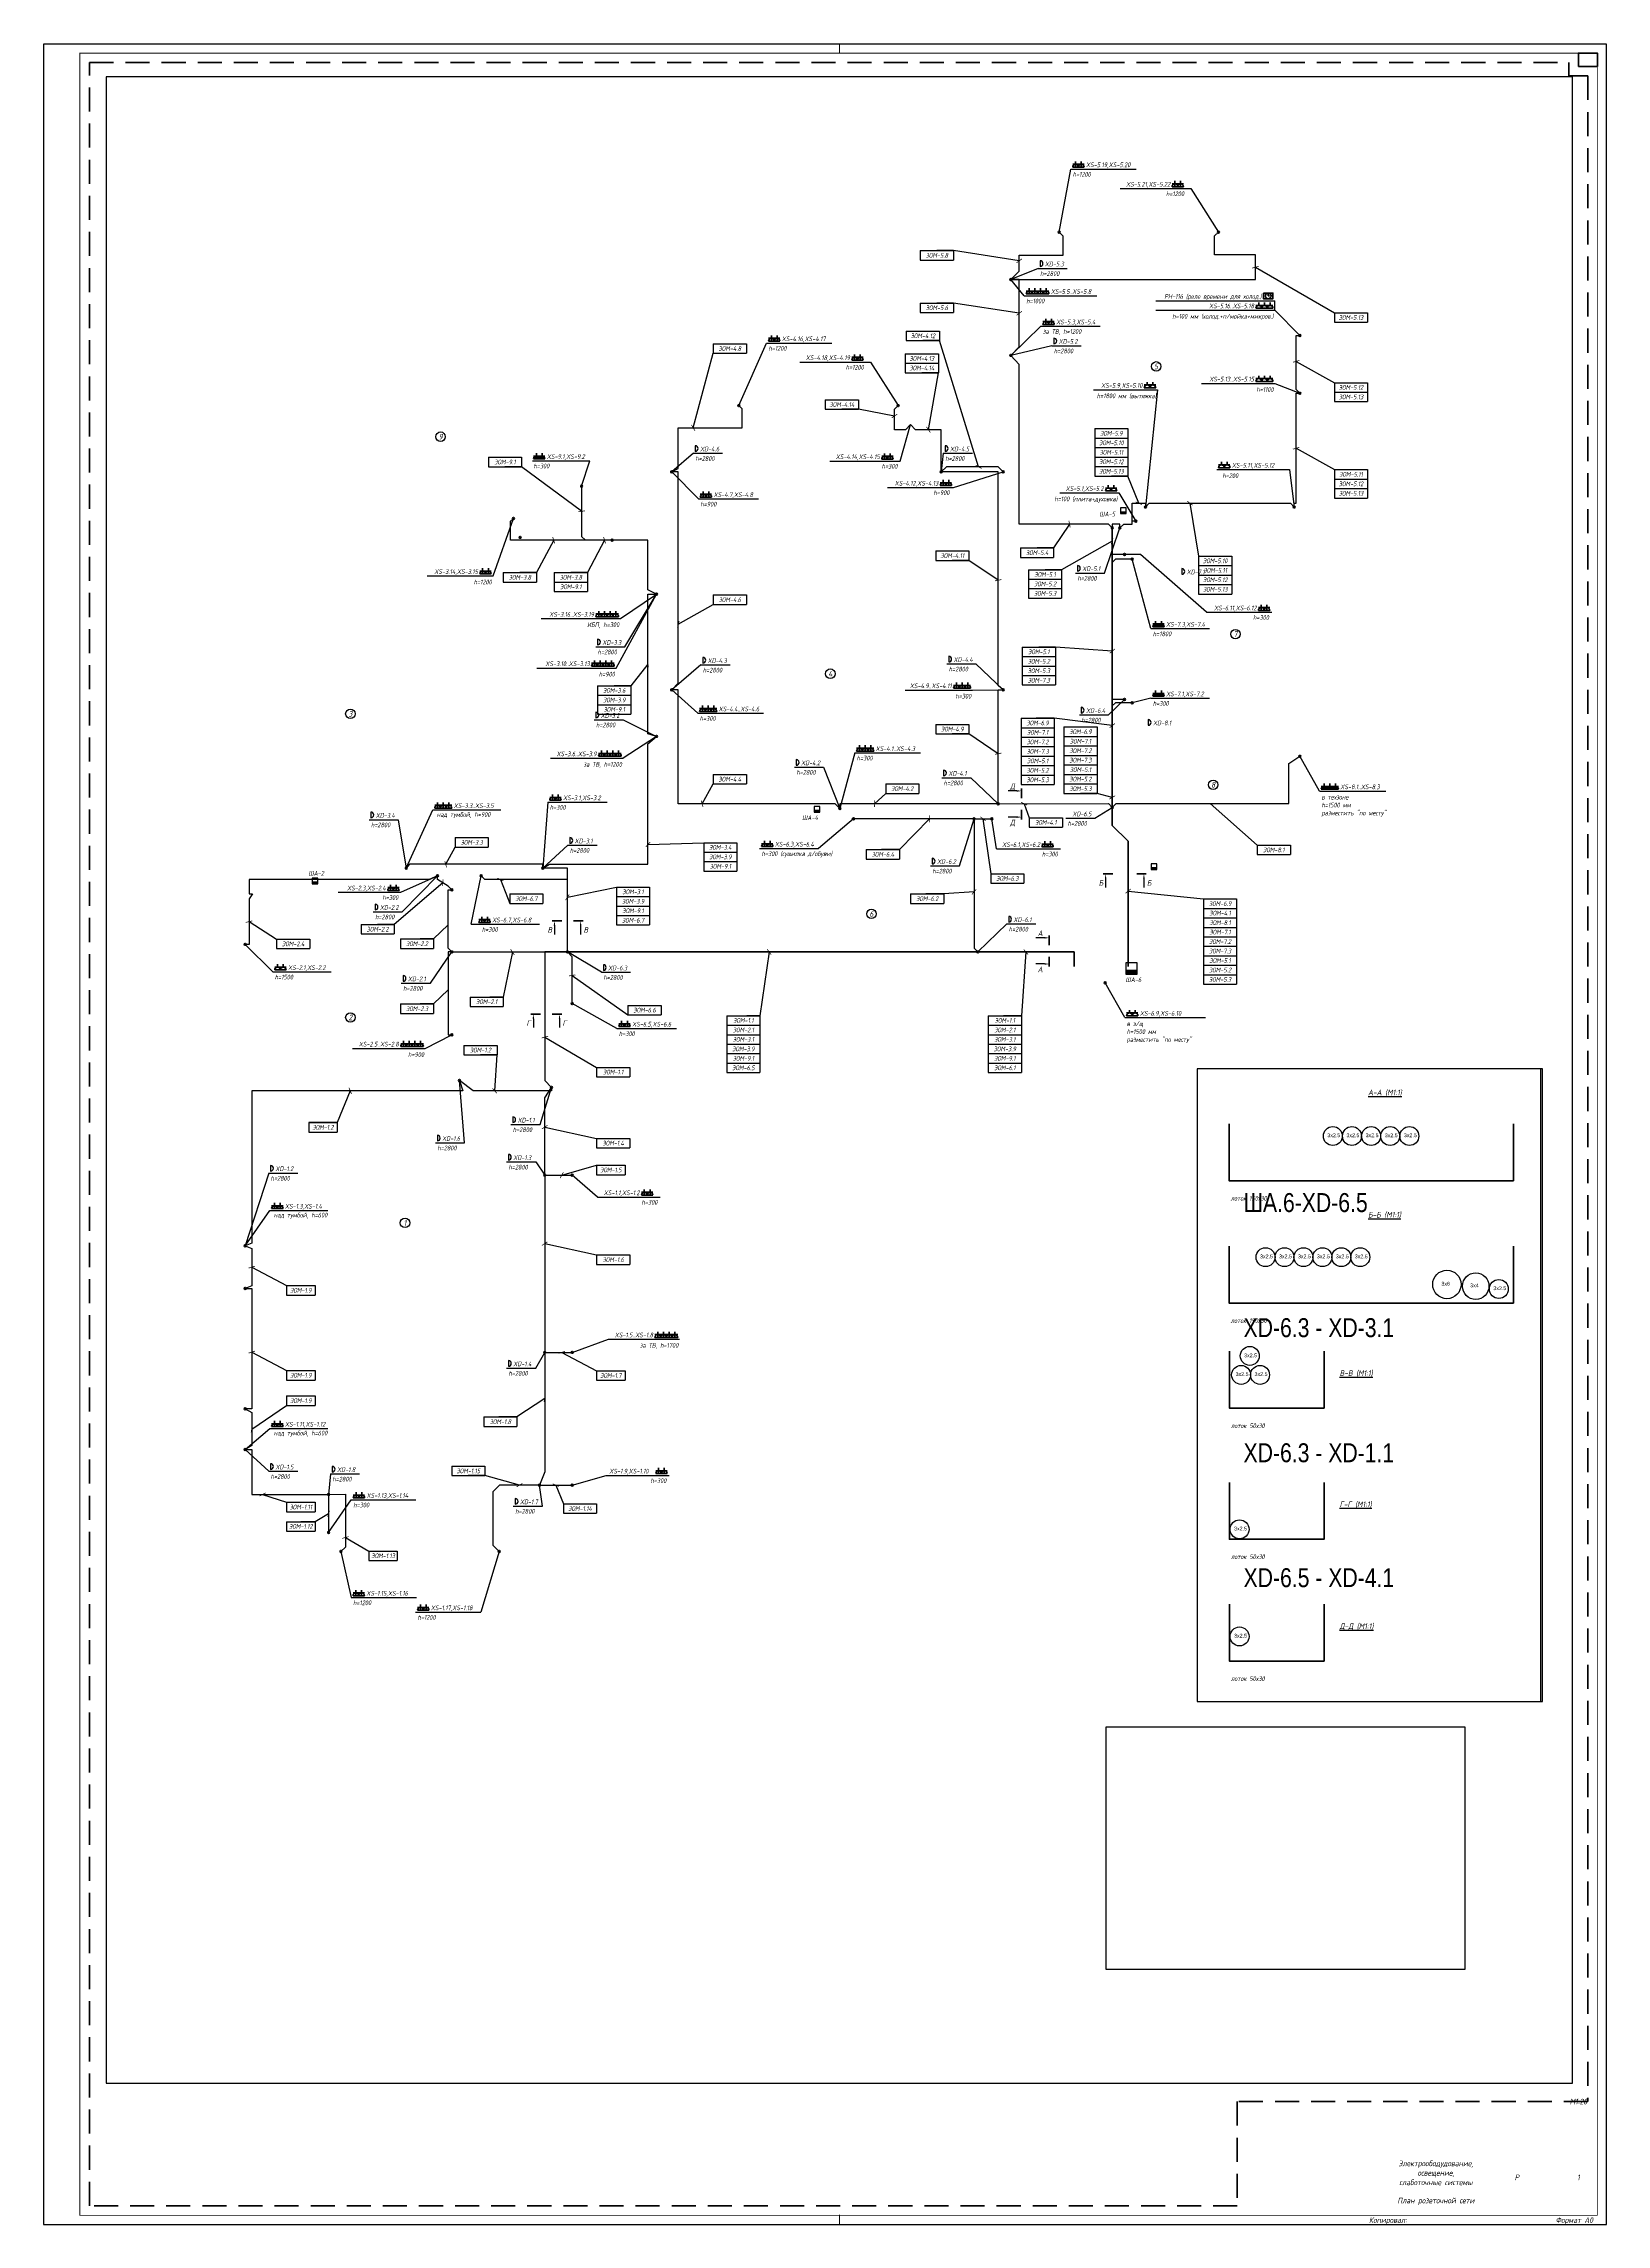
# Paper-space layout 'розетки' of a CAD drawing. Header units: millimetres. Extents: x 814 to 1639, y 100 to 1250.
# The model-space entities are those that its viewports show. They can reach past a viewport. Long polylines and large blocks are cut down to what shows.
import ezdxf
from ezdxf.enums import TextEntityAlignment as Align

# ---------------------------------------------------------------- set-up
doc = ezdxf.new("R2010")
doc.units = ezdxf.units.MM
doc.linetypes.add('DASHED', pattern=[19.05, 12.7, -6.35])
for name, color, linetype in [('01 Экспликация', 7, 'Continuous'), ('02 Розетки', 7, 'Continuous'), ('03 Стационарное ЭО', 7, 'Continuous'), ('04 Освещение', 7, 'Continuous'), ('05 Слаботочка', 7, 'Continuous'), ('06 Авт-ка климата', 7, 'Continuous'), ('07 Авт-ка общая', 7, 'Continuous'), ('08 Пож. и техн. сигн.', 7, 'Continuous'), ('09 ДСУП', 7, 'Continuous'), ('10 Привязка', 7, 'Continuous'), ('12 Трассы и коробки 220', 7, 'Continuous'), ('stamp', 7, 'Continuous')]:
    doc.layers.add(name, color=color, linetype=linetype)
doc.layers.add('100 noprint', color=2, linetype='Continuous', plot=False)
doc.styles.add('GOST typeA', font='')
doc.styles.get("Standard").update_dxf_attribs({"font": 'arial.ttf'})
doc.styles.add('ГОСТ-ISOCPEUR', font='isocpeui.ttf', dxfattribs={"width": 0.8})
doc.styles.get('GOST typeA').set_extended_font_data('GOST type A')
doc.linetypes.add('220V_LINE', pattern='A,0.2,-0.05,["~220V",Standard,S=0.1,R=0,X=0,Y=-0.05],-0.4,0.1', length=0.75)
doc.dimstyles.new('ISO-25', dxfattribs={"dimtxt": 2.5, "dimasz": 2.5, "dimexe": 1.25, "dimexo": 0.625, "dimtad": 1, "dimtxsty": 'Standard', "dimcen": 2.5, "dimadec": 0, "dimazin": 0, "dimtfac": 1, "dimtmove": 0, "dimatfit": 3, "dimfxl": 1, "dimarcsym": 0})

# ---------------------------------------------------------------- blocks, each defined once
blk = doc.blocks.new('розетка скрытая трехполюсная')
at = {"color": 0, "lineweight": -2}
for p, q in [((0, 0), (0, 3)), ((-1.5, 1.5), (1.5, 1.5)), ((-1.5, 0), (1.5, 0))]:
    blk.add_line(p, q, dxfattribs=at)
blk.add_arc((0, 0), 1.5, 0, 180, dxfattribs=at)
blk = doc.blocks.new('розетка открытая трехполюсная')
at = {"color": 0, "lineweight": -2}
for p, q in [((0, 1.5), (0, 3)), ((-1.5, 1.5), (1.5, 1.5)), ((-1.5, 0), (1.5, 0))]:
    blk.add_line(p, q, dxfattribs=at)
blk.add_arc((0, 0), 1.5, 0, 180, dxfattribs=at)
blk = doc.blocks.new('розетка скрытая трехполюсная IP54')
at = {"lineweight": -2}
h = blk.add_hatch(color=0, dxfattribs=at)
h.paths.add_polyline_path([(0, 0), (0, 1.5, 0.414214), (-1.5, 0)])
h.paths.add_polyline_path([(1.5, 0, 0.414214), (0, 1.5), (0, 0)])
at = {"color": 0, "lineweight": -2}
for p, q in [((0, 0), (0, 3)), ((-1.5, 1.5), (1.5, 1.5)), ((-1.5, 0), (1.5, 0))]:
    blk.add_line(p, q, dxfattribs=at)
blk.add_arc((0, 0), 1.5, 0, 180, dxfattribs=at)
blk = doc.blocks.new('шкаф')
blk.add_hatch(color=256).paths.add_polyline_path([(3, 0), (3, 1), (0, 1), (0, 0)])
blk.add_line((0, 1), (3, 1))
blk.add_lwpolyline([(0, 0), (3, 0), (3, 3), (0, 3)], close=True)
blk = doc.blocks.new('коробка коммутационная')
at = {"color": 0}
blk.add_line((0, 3), (0, 0), dxfattribs=at)
blk.add_arc((0, 1.5), 1.5, 270, 90, dxfattribs=at)
blk = doc.blocks.new('*T100')
at = {"layer": '02 Розетки', "color": 0, "lineweight": -2}
for p, q in [((0, 0), (350, 0)), ((0, 0), (0, -600)), ((350, 0), (350, -600)), ((0, -100), (350, -100)), ((0, -200), (350, -200)), ((0, -300), (350, -300)), ((0, -400), (350, -400)), ((0, -500), (350, -500)), ((0, -600), (350, -600))]:
    blk.add_line(p, q, dxfattribs=at)
at = {"layer": '02 Розетки', "color": 0, "char_height": 50, "width": 330, "attachment_point": 5, "style": 'ГОСТ-ISOCPEUR'}
for s, insert in [('{ЭОМ-1.1}', (175, -50)), ('{ЭОМ-2.1}', (175, -150)), ('{ЭОМ-3.1}', (175, -250)), ('{ЭОМ-3.9}', (175, -350)), ('{ЭОМ-9.1}', (175, -450)), ('{ЭОМ-6.1}', (175, -550))]:
    blk.add_mtext(s, dxfattribs=dict(at, insert=insert))
blk = doc.blocks.new('*T101')
at = {"layer": '02 Розетки', "color": 0, "lineweight": -2}
for p, q in [((0, 0), (350, 0)), ((0, 0), (0, -100)), ((350, 0), (350, -100)), ((0, -100), (350, -100))]:
    blk.add_line(p, q, dxfattribs=at)
at = {"layer": '02 Розетки', "color": 0, "insert": (175, -50), "char_height": 50, "width": 330, "attachment_point": 5, "style": 'ГОСТ-ISOCPEUR'}
blk.add_mtext('{ЭОМ-1.2}', dxfattribs=at)
blk = doc.blocks.new('*T102')
at = {"layer": '02 Розетки', "color": 0, "lineweight": -2}
for p, q in [((0, 0), (300, 0)), ((0, 0), (0, -100)), ((300, 0), (300, -100)), ((0, -100), (300, -100))]:
    blk.add_line(p, q, dxfattribs=at)
at = {"layer": '02 Розетки', "color": 0, "insert": (150, -50), "char_height": 50, "width": 280, "attachment_point": 5, "style": 'ГОСТ-ISOCPEUR'}
blk.add_mtext('{ЭОМ-1.2}', dxfattribs=at)
blk = doc.blocks.new('*T103')
at = {"layer": '02 Розетки', "color": 0, "lineweight": -2}
for p, q in [((0, 0), (350, 0)), ((0, 0), (0, -100)), ((350, 0), (350, -100)), ((0, -100), (350, -100))]:
    blk.add_line(p, q, dxfattribs=at)
at = {"layer": '02 Розетки', "color": 0, "insert": (175, -50), "char_height": 50, "width": 330, "attachment_point": 5, "style": 'ГОСТ-ISOCPEUR'}
blk.add_mtext('{ЭОМ-1.4}', dxfattribs=at)
blk = doc.blocks.new('*T104')
at = {"layer": '02 Розетки', "color": 0, "lineweight": -2}
for p, q in [((0, 0), (300, 0)), ((0, 0), (0, -100)), ((300, 0), (300, -100)), ((0, -100), (300, -100))]:
    blk.add_line(p, q, dxfattribs=at)
at = {"layer": '02 Розетки', "color": 0, "insert": (150, -50), "char_height": 50, "width": 280, "attachment_point": 5, "style": 'ГОСТ-ISOCPEUR'}
blk.add_mtext('{ЭОМ-1.5}', dxfattribs=at)
blk = doc.blocks.new('*T105')
at = {"layer": '02 Розетки', "color": 0, "lineweight": -2}
for p, q in [((0, 0), (350, 0)), ((0, 0), (0, -100)), ((350, 0), (350, -100)), ((0, -100), (350, -100))]:
    blk.add_line(p, q, dxfattribs=at)
at = {"layer": '02 Розетки', "color": 0, "insert": (175, -50), "char_height": 50, "width": 330, "attachment_point": 5, "style": 'ГОСТ-ISOCPEUR'}
blk.add_mtext('{ЭОМ-1.6}', dxfattribs=at)
blk = doc.blocks.new('*T106')
at = {"layer": '02 Розетки', "color": 0, "lineweight": -2}
for p, q in [((0, 0), (300, 0)), ((0, 0), (0, -100)), ((300, 0), (300, -100)), ((0, -100), (300, -100))]:
    blk.add_line(p, q, dxfattribs=at)
at = {"layer": '02 Розетки', "color": 0, "insert": (150, -50), "char_height": 50, "width": 280, "attachment_point": 5, "style": 'ГОСТ-ISOCPEUR'}
blk.add_mtext('{ЭОМ-1.7}', dxfattribs=at)
blk = doc.blocks.new('*T107')
at = {"layer": '02 Розетки', "color": 0, "lineweight": -2}
for p, q in [((0, 0), (350, 0)), ((0, 0), (0, -100)), ((350, 0), (350, -100)), ((0, -100), (350, -100))]:
    blk.add_line(p, q, dxfattribs=at)
at = {"layer": '02 Розетки', "color": 0, "insert": (175, -50), "char_height": 50, "width": 330, "attachment_point": 5, "style": 'ГОСТ-ISOCPEUR'}
blk.add_mtext('{ЭОМ-1.8}', dxfattribs=at)
blk = doc.blocks.new('*T108')
at = {"layer": '02 Розетки', "color": 0, "lineweight": -2}
for p, q in [((0, 0), (350, 0)), ((0, 0), (0, -100)), ((350, 0), (350, -100)), ((0, -100), (350, -100))]:
    blk.add_line(p, q, dxfattribs=at)
at = {"layer": '02 Розетки', "color": 0, "insert": (175, -50), "char_height": 50, "width": 330, "attachment_point": 5, "style": 'ГОСТ-ISOCPEUR'}
blk.add_mtext('{ЭОМ-1.14}', dxfattribs=at)
blk = doc.blocks.new('*T109')
at = {"layer": '02 Розетки', "color": 0, "lineweight": -2}
for p, q in [((0, 0), (300, 0)), ((0, 0), (0, -100)), ((300, 0), (300, -100)), ((0, -100), (300, -100))]:
    blk.add_line(p, q, dxfattribs=at)
at = {"layer": '02 Розетки', "color": 0, "insert": (150, -50), "char_height": 50, "width": 280, "attachment_point": 5, "style": 'ГОСТ-ISOCPEUR'}
blk.add_mtext('{ЭОМ-1.9}', dxfattribs=at)
blk = doc.blocks.new('*T110')
at = {"layer": '02 Розетки', "color": 0, "lineweight": -2}
for p, q in [((0, 0), (300, 0)), ((0, 0), (0, -100)), ((300, 0), (300, -100)), ((0, -100), (300, -100))]:
    blk.add_line(p, q, dxfattribs=at)
at = {"layer": '02 Розетки', "color": 0, "insert": (150, -50), "char_height": 50, "width": 280, "attachment_point": 5, "style": 'ГОСТ-ISOCPEUR'}
blk.add_mtext('{ЭОМ-1.9}', dxfattribs=at)
blk = doc.blocks.new('*T111')
at = {"layer": '02 Розетки', "color": 0, "lineweight": -2}
for p, q in [((0, 0), (300, 0)), ((0, 0), (0, -100)), ((300, 0), (300, -100)), ((0, -100), (300, -100))]:
    blk.add_line(p, q, dxfattribs=at)
at = {"layer": '02 Розетки', "color": 0, "insert": (150, -50), "char_height": 50, "width": 280, "attachment_point": 5, "style": 'ГОСТ-ISOCPEUR'}
blk.add_mtext('{ЭОМ-1.9}', dxfattribs=at)
blk = doc.blocks.new('*T112')
at = {"layer": '02 Розетки', "color": 0, "lineweight": -2}
for p, q in [((0, 0), (300, 0)), ((0, 0), (0, -100)), ((300, 0), (300, -100)), ((0, -100), (300, -100))]:
    blk.add_line(p, q, dxfattribs=at)
at = {"layer": '02 Розетки', "color": 0, "insert": (150, -50), "char_height": 50, "width": 280, "attachment_point": 5, "style": 'ГОСТ-ISOCPEUR'}
blk.add_mtext('{ЭОМ-1.11}', dxfattribs=at)
blk = doc.blocks.new('*T113')
at = {"layer": '02 Розетки', "color": 0, "lineweight": -2}
for p, q in [((0, 0), (350, 0)), ((0, 0), (0, -600)), ((350, 0), (350, -600)), ((0, -100), (350, -100)), ((0, -200), (350, -200)), ((0, -300), (350, -300)), ((0, -400), (350, -400)), ((0, -500), (350, -500)), ((0, -600), (350, -600))]:
    blk.add_line(p, q, dxfattribs=at)
at = {"layer": '02 Розетки', "color": 0, "char_height": 50, "width": 330, "attachment_point": 5, "style": 'ГОСТ-ISOCPEUR'}
for s, insert in [('{ЭОМ-1.1}', (175, -50)), ('ЭОМ-2.1', (175, -150)), ('{ЭОМ-3.1}', (175, -250)), ('{ЭОМ-3.9}', (175, -350)), ('{ЭОМ-9.1}', (175, -450)), ('{ЭОМ-6.5}', (175, -550))]:
    blk.add_mtext(s, dxfattribs=dict(at, insert=insert))
blk = doc.blocks.new('*T114')
at = {"layer": '02 Розетки', "color": 0, "lineweight": -2}
for p, q in [((0, 0), (350, 0)), ((0, 0), (0, -100)), ((350, 0), (350, -100)), ((0, -100), (350, -100))]:
    blk.add_line(p, q, dxfattribs=at)
at = {"layer": '02 Розетки', "color": 0, "insert": (175, -50), "char_height": 50, "width": 330, "attachment_point": 5, "style": 'ГОСТ-ISOCPEUR'}
blk.add_mtext('{ЭОМ-1.1}', dxfattribs=at)
blk = doc.blocks.new('*T115')
at = {"layer": '02 Розетки', "color": 0, "lineweight": -2}
for p, q in [((0, 0), (350, 0)), ((0, 0), (0, -100)), ((350, 0), (350, -100)), ((0, -100), (350, -100))]:
    blk.add_line(p, q, dxfattribs=at)
at = {"layer": '02 Розетки', "color": 0, "insert": (175, -50), "char_height": 50, "width": 330, "attachment_point": 5, "style": 'ГОСТ-ISOCPEUR'}
blk.add_mtext('ЭОМ-2.1', dxfattribs=at)
blk = doc.blocks.new('*T116')
at = {"layer": '02 Розетки', "color": 0, "lineweight": -2}
for p, q in [((0, 0), (350, 0)), ((0, 0), (0, -100)), ((350, 0), (350, -100)), ((0, -100), (350, -100))]:
    blk.add_line(p, q, dxfattribs=at)
at = {"layer": '02 Розетки', "color": 0, "insert": (175, -50), "char_height": 50, "width": 330, "attachment_point": 5, "style": 'ГОСТ-ISOCPEUR'}
blk.add_mtext('{ЭОМ-2.2}', dxfattribs=at)
blk = doc.blocks.new('*T117')
at = {"layer": '02 Розетки', "color": 0, "lineweight": -2}
for p, q in [((0, 0), (350, 0)), ((0, 0), (0, -100)), ((350, 0), (350, -100)), ((0, -100), (350, -100))]:
    blk.add_line(p, q, dxfattribs=at)
at = {"layer": '02 Розетки', "color": 0, "insert": (175, -50), "char_height": 50, "width": 330, "attachment_point": 5, "style": 'ГОСТ-ISOCPEUR'}
blk.add_mtext('{ЭОМ-2.2}', dxfattribs=at)
blk = doc.blocks.new('*T118')
at = {"layer": '02 Розетки', "color": 0, "lineweight": -2}
for p, q in [((0, 0), (350, 0)), ((0, 0), (0, -100)), ((350, 0), (350, -100)), ((0, -100), (350, -100))]:
    blk.add_line(p, q, dxfattribs=at)
at = {"layer": '02 Розетки', "color": 0, "insert": (175, -50), "char_height": 50, "width": 330, "attachment_point": 5, "style": 'ГОСТ-ISOCPEUR'}
blk.add_mtext('{ЭОМ-2.3}', dxfattribs=at)
blk = doc.blocks.new('*T119')
at = {"layer": '02 Розетки', "color": 0, "lineweight": -2}
for p, q in [((0, 0), (350, 0)), ((0, 0), (0, -100)), ((350, 0), (350, -100)), ((0, -100), (350, -100))]:
    blk.add_line(p, q, dxfattribs=at)
at = {"layer": '02 Розетки', "color": 0, "insert": (175, -50), "char_height": 50, "width": 330, "attachment_point": 5, "style": 'ГОСТ-ISOCPEUR'}
blk.add_mtext('{ЭОМ-2.4}', dxfattribs=at)
blk = doc.blocks.new('*T120')
at = {"layer": '02 Розетки', "color": 0, "lineweight": -2}
for p, q in [((0, 0), (350, 0)), ((0, 0), (0, -400)), ((350, 0), (350, -400)), ((0, -100), (350, -100)), ((0, -200), (350, -200)), ((0, -300), (350, -300)), ((0, -400), (350, -400))]:
    blk.add_line(p, q, dxfattribs=at)
at = {"layer": '02 Розетки', "color": 0, "char_height": 50, "width": 330, "attachment_point": 5, "style": 'ГОСТ-ISOCPEUR'}
for s, insert in [('{ЭОМ-3.1}', (175, -50)), ('{ЭОМ-3.9}', (175, -150)), ('{ЭОМ-9.1}', (175, -250)), ('{ЭОМ-6.7}', (175, -350))]:
    blk.add_mtext(s, dxfattribs=dict(at, insert=insert))
blk = doc.blocks.new('*T121')
at = {"layer": '02 Розетки', "color": 0, "lineweight": -2}
for p, q in [((0, 0), (350, 0)), ((0, 0), (0, -100)), ((350, 0), (350, -100)), ((0, -100), (350, -100))]:
    blk.add_line(p, q, dxfattribs=at)
at = {"layer": '02 Розетки', "color": 0, "insert": (175, -50), "char_height": 50, "width": 330, "attachment_point": 5, "style": 'ГОСТ-ISOCPEUR'}
blk.add_mtext('{ЭОМ-3.3}', dxfattribs=at)
blk = doc.blocks.new('*T122')
at = {"layer": '02 Розетки', "color": 0, "lineweight": -2}
for p, q in [((0, 0), (350, 0)), ((0, 0), (0, -300)), ((350, 0), (350, -300)), ((0, -100), (350, -100)), ((0, -200), (350, -200)), ((0, -300), (350, -300))]:
    blk.add_line(p, q, dxfattribs=at)
at = {"layer": '02 Розетки', "color": 0, "char_height": 50, "width": 330, "attachment_point": 5, "style": 'ГОСТ-ISOCPEUR'}
for s, insert in [('{ЭОМ-3.4}', (175, -50)), ('{ЭОМ-3.9}', (175, -150)), ('{ЭОМ-9.1}', (175, -250))]:
    blk.add_mtext(s, dxfattribs=dict(at, insert=insert))
blk = doc.blocks.new('*T123')
at = {"layer": '02 Розетки', "color": 0, "lineweight": -2}
for p, q in [((0, 0), (350, 0)), ((0, 0), (0, -300)), ((350, 0), (350, -300)), ((0, -100), (350, -100)), ((0, -200), (350, -200)), ((0, -300), (350, -300))]:
    blk.add_line(p, q, dxfattribs=at)
at = {"layer": '02 Розетки', "color": 0, "char_height": 50, "width": 330, "attachment_point": 5, "style": 'ГОСТ-ISOCPEUR'}
for s, insert in [('{ЭОМ-3.6}', (175, -50)), ('{ЭОМ-3.9}', (175, -150)), ('{ЭОМ-9.1}', (175, -250))]:
    blk.add_mtext(s, dxfattribs=dict(at, insert=insert))
blk = doc.blocks.new('*T124')
at = {"layer": '02 Розетки', "color": 0, "lineweight": -2}
for p, q in [((0, 0), (350, 0)), ((0, 0), (0, -200)), ((350, 0), (350, -200)), ((0, -100), (350, -100)), ((0, -200), (350, -200))]:
    blk.add_line(p, q, dxfattribs=at)
at = {"layer": '02 Розетки', "color": 0, "char_height": 50, "width": 330, "attachment_point": 5, "style": 'ГОСТ-ISOCPEUR'}
for s, insert in [('{ЭОМ-3.8}', (175, -50)), ('{ЭОМ-9.1}', (175, -150))]:
    blk.add_mtext(s, dxfattribs=dict(at, insert=insert))
blk = doc.blocks.new('*T125')
at = {"layer": '02 Розетки', "color": 0, "lineweight": -2}
for p, q in [((0, 0), (350, 0)), ((0, 0), (0, -100)), ((350, 0), (350, -100)), ((0, -100), (350, -100))]:
    blk.add_line(p, q, dxfattribs=at)
at = {"layer": '02 Розетки', "color": 0, "insert": (175, -50), "char_height": 50, "width": 330, "attachment_point": 5, "style": 'ГОСТ-ISOCPEUR'}
blk.add_mtext('{ЭОМ-3.8}', dxfattribs=at)
blk = doc.blocks.new('*T126')
at = {"layer": '02 Розетки', "color": 0, "lineweight": -2}
for p, q in [((0, 0), (350, 0)), ((0, 0), (0, -100)), ((350, 0), (350, -100)), ((0, -100), (350, -100))]:
    blk.add_line(p, q, dxfattribs=at)
at = {"layer": '02 Розетки', "color": 0, "insert": (175, -50), "char_height": 50, "width": 330, "attachment_point": 5, "style": 'ГОСТ-ISOCPEUR'}
blk.add_mtext('{ЭОМ-9.1}', dxfattribs=at)
blk = doc.blocks.new('*T127')
at = {"layer": '03 Стационарное ЭО', "color": 0, "lineweight": -2}
for p, q in [((0, 0), (350, 0)), ((0, 0), (0, -100)), ((350, 0), (350, -100)), ((0, -100), (350, -100))]:
    blk.add_line(p, q, dxfattribs=at)
at = {"layer": '03 Стационарное ЭО', "color": 0, "insert": (175, -50), "char_height": 50, "width": 330, "attachment_point": 5, "style": 'GOST typeA'}
blk.add_mtext('{\\W0.9;ЭОМ-9.31}', dxfattribs=at)
blk = doc.blocks.new('*T128')
at = {"layer": '02 Розетки', "color": 0, "lineweight": -2}
for p, q in [((0, 0), (350, 0)), ((0, 0), (0, -100)), ((350, 0), (350, -100)), ((0, -100), (350, -100))]:
    blk.add_line(p, q, dxfattribs=at)
at = {"layer": '02 Розетки', "color": 0, "insert": (175, -50), "char_height": 50, "width": 330, "attachment_point": 5, "style": 'ГОСТ-ISOCPEUR'}
blk.add_mtext('{ЭОМ-6.2}', dxfattribs=at)
blk = doc.blocks.new('*T129')
at = {"layer": '02 Розетки', "color": 0, "lineweight": -2}
for p, q in [((0, 0), (350, 0)), ((0, 0), (0, -100)), ((350, 0), (350, -100)), ((0, -100), (350, -100))]:
    blk.add_line(p, q, dxfattribs=at)
at = {"layer": '02 Розетки', "color": 0, "insert": (175, -50), "char_height": 50, "width": 330, "attachment_point": 5, "style": 'ГОСТ-ISOCPEUR'}
blk.add_mtext('{ЭОМ-6.3}', dxfattribs=at)
blk = doc.blocks.new('*T130')
at = {"layer": '02 Розетки', "color": 0, "lineweight": -2}
for p, q in [((0, 0), (350, 0)), ((0, 0), (0, -100)), ((350, 0), (350, -100)), ((0, -100), (350, -100))]:
    blk.add_line(p, q, dxfattribs=at)
at = {"layer": '02 Розетки', "color": 0, "insert": (175, -50), "char_height": 50, "width": 330, "attachment_point": 5, "style": 'ГОСТ-ISOCPEUR'}
blk.add_mtext('{ЭОМ-6.4}', dxfattribs=at)
blk = doc.blocks.new('*T131')
at = {"layer": '02 Розетки', "color": 0, "lineweight": -2}
for p, q in [((0, 0), (350, 0)), ((0, 0), (0, -100)), ((350, 0), (350, -100)), ((0, -100), (350, -100))]:
    blk.add_line(p, q, dxfattribs=at)
at = {"layer": '02 Розетки', "color": 0, "insert": (175, -50), "char_height": 50, "width": 330, "attachment_point": 5, "style": 'ГОСТ-ISOCPEUR'}
blk.add_mtext('{ЭОМ-6.6}', dxfattribs=at)
blk = doc.blocks.new('*T132')
at = {"layer": '02 Розетки', "color": 0, "lineweight": -2}
for p, q in [((0, 0), (350, 0)), ((0, 0), (0, -900)), ((350, 0), (350, -900)), ((0, -100), (350, -100)), ((0, -200), (350, -200)), ((0, -300), (350, -300)), ((0, -400), (350, -400)), ((0, -500), (350, -500)), ((0, -600), (350, -600)), ((0, -700), (350, -700)), ((0, -800), (350, -800)), ((0, -900), (350, -900))]:
    blk.add_line(p, q, dxfattribs=at)
at = {"layer": '02 Розетки', "color": 0, "char_height": 50, "width": 330, "attachment_point": 5, "style": 'ГОСТ-ISOCPEUR'}
for s, insert in [('{ЭОМ-6.9}', (175, -50)), ('{ЭОМ-4.1}', (175, -150)), ('{ЭОМ-8.1}', (175, -250)), ('{ЭОМ-7.1}', (175, -350)), ('{ЭОМ-7.2}', (175, -450)), ('{ЭОМ-7.3}', (175, -550)), ('{ЭОМ-5.1}', (175, -650)), ('{ЭОМ-5.2}', (175, -750)), ('{ЭОМ-5.3}', (175, -850))]:
    blk.add_mtext(s, dxfattribs=dict(at, insert=insert))
blk = doc.blocks.new('*T133')
at = {"layer": '02 Розетки', "color": 0, "lineweight": -2}
for p, q in [((0, 0), (350, 0)), ((0, 0), (0, -700)), ((350, 0), (350, -700)), ((0, -100), (350, -100)), ((0, -200), (350, -200)), ((0, -300), (350, -300)), ((0, -400), (350, -400)), ((0, -500), (350, -500)), ((0, -600), (350, -600)), ((0, -700), (350, -700))]:
    blk.add_line(p, q, dxfattribs=at)
at = {"layer": '02 Розетки', "color": 0, "char_height": 50, "width": 330, "attachment_point": 5, "style": 'ГОСТ-ISOCPEUR'}
for s, insert in [('{ЭОМ-6.9}', (175, -50)), ('{ЭОМ-7.1}', (175, -150)), ('{ЭОМ-7.2}', (175, -250)), ('{ЭОМ-7.3}', (175, -350)), ('{ЭОМ-5.1}', (175, -450)), ('{ЭОМ-5.2}', (175, -550)), ('{ЭОМ-5.3}', (175, -650))]:
    blk.add_mtext(s, dxfattribs=dict(at, insert=insert))
blk = doc.blocks.new('*T134')
at = {"layer": '02 Розетки', "color": 0, "lineweight": -2}
for p, q in [((0, 0), (350, 0)), ((0, 0), (0, -700)), ((350, 0), (350, -700)), ((0, -100), (350, -100)), ((0, -200), (350, -200)), ((0, -300), (350, -300)), ((0, -400), (350, -400)), ((0, -500), (350, -500)), ((0, -600), (350, -600)), ((0, -700), (350, -700))]:
    blk.add_line(p, q, dxfattribs=at)
at = {"layer": '02 Розетки', "color": 0, "char_height": 50, "width": 330, "attachment_point": 5, "style": 'ГОСТ-ISOCPEUR'}
for s, insert in [('{ЭОМ-6.9}', (175, -50)), ('{ЭОМ-7.1}', (175, -150)), ('{ЭОМ-7.2}', (175, -250)), ('{ЭОМ-7.3}', (175, -350)), ('{ЭОМ-5.1}', (175, -450)), ('{ЭОМ-5.2}', (175, -550)), ('{ЭОМ-5.3}', (175, -650))]:
    blk.add_mtext(s, dxfattribs=dict(at, insert=insert))
blk = doc.blocks.new('*T135')
at = {"layer": '02 Розетки', "color": 0, "lineweight": -2}
for p, q in [((0, 0), (350, 0)), ((0, 0), (0, -300)), ((350, 0), (350, -300)), ((0, -100), (350, -100)), ((0, -200), (350, -200)), ((0, -300), (350, -300))]:
    blk.add_line(p, q, dxfattribs=at)
at = {"layer": '02 Розетки', "color": 0, "char_height": 50, "width": 330, "attachment_point": 5, "style": 'ГОСТ-ISOCPEUR'}
for s, insert in [('{ЭОМ-5.1}', (175, -50)), ('{ЭОМ-5.2}', (175, -150)), ('{ЭОМ-5.3}', (175, -250))]:
    blk.add_mtext(s, dxfattribs=dict(at, insert=insert))
blk = doc.blocks.new('*T136')
at = {"layer": '02 Розетки', "color": 0, "lineweight": -2}
for p, q in [((0, 0), (300, 0)), ((0, 0), (0, -100)), ((300, 0), (300, -100)), ((0, -100), (300, -100))]:
    blk.add_line(p, q, dxfattribs=at)
at = {"layer": '02 Розетки', "color": 0, "insert": (150, -50), "char_height": 50, "width": 280, "attachment_point": 5, "style": 'ГОСТ-ISOCPEUR'}
blk.add_mtext('{ЭОМ-1.13}', dxfattribs=at)
blk = doc.blocks.new('*T137')
at = {"layer": '02 Розетки', "color": 0, "lineweight": -2}
for p, q in [((0, 0), (350, 0)), ((0, 0), (0, -100)), ((350, 0), (350, -100)), ((0, -100), (350, -100))]:
    blk.add_line(p, q, dxfattribs=at)
at = {"layer": '02 Розетки', "color": 0, "insert": (175, -50), "char_height": 50, "width": 330, "attachment_point": 5, "style": 'ГОСТ-ISOCPEUR'}
blk.add_mtext('{ЭОМ-1.15}', dxfattribs=at)
blk = doc.blocks.new('*T138')
at = {"layer": '02 Розетки', "color": 0, "lineweight": -2}
for p, q in [((0, 0), (350, 0)), ((0, 0), (0, -100)), ((350, 0), (350, -100)), ((0, -100), (350, -100))]:
    blk.add_line(p, q, dxfattribs=at)
at = {"layer": '02 Розетки', "color": 0, "insert": (175, -50), "char_height": 50, "width": 330, "attachment_point": 5, "style": 'ГОСТ-ISOCPEUR'}
blk.add_mtext('{ЭОМ-4.1}', dxfattribs=at)
blk = doc.blocks.new('*T139')
at = {"layer": '02 Розетки', "color": 0, "lineweight": -2}
for p, q in [((0, 0), (350, 0)), ((0, 0), (0, -100)), ((350, 0), (350, -100)), ((0, -100), (350, -100))]:
    blk.add_line(p, q, dxfattribs=at)
at = {"layer": '02 Розетки', "color": 0, "insert": (175, -50), "char_height": 50, "width": 330, "attachment_point": 5, "style": 'ГОСТ-ISOCPEUR'}
blk.add_mtext('{ЭОМ-4.2}', dxfattribs=at)
blk = doc.blocks.new('*T140')
at = {"layer": '02 Розетки', "color": 0, "lineweight": -2}
for p, q in [((0, 0), (350, 0)), ((0, 0), (0, -100)), ((350, 0), (350, -100)), ((0, -100), (350, -100))]:
    blk.add_line(p, q, dxfattribs=at)
at = {"layer": '02 Розетки', "color": 0, "insert": (175, -50), "char_height": 50, "width": 330, "attachment_point": 5, "style": 'ГОСТ-ISOCPEUR'}
blk.add_mtext('{ЭОМ-4.4}', dxfattribs=at)
blk = doc.blocks.new('*T141')
at = {"layer": '02 Розетки', "color": 0, "lineweight": -2}
for p, q in [((0, 0), (350, 0)), ((0, 0), (0, -100)), ((350, 0), (350, -100)), ((0, -100), (350, -100))]:
    blk.add_line(p, q, dxfattribs=at)
at = {"layer": '02 Розетки', "color": 0, "insert": (175, -50), "char_height": 50, "width": 330, "attachment_point": 5, "style": 'ГОСТ-ISOCPEUR'}
blk.add_mtext('{ЭОМ-4.6}', dxfattribs=at)
blk = doc.blocks.new('*T142')
at = {"layer": '02 Розетки', "color": 0, "lineweight": -2}
for p, q in [((0, 0), (350, 0)), ((0, 0), (0, -100)), ((350, 0), (350, -100)), ((0, -100), (350, -100))]:
    blk.add_line(p, q, dxfattribs=at)
at = {"layer": '02 Розетки', "color": 0, "insert": (175, -50), "char_height": 50, "width": 330, "attachment_point": 5, "style": 'ГОСТ-ISOCPEUR'}
blk.add_mtext('{ЭОМ-4.8}', dxfattribs=at)
blk = doc.blocks.new('*T143')
at = {"layer": '02 Розетки', "color": 0, "lineweight": -2}
for p, q in [((0, 0), (350, 0)), ((0, 0), (0, -100)), ((350, 0), (350, -100)), ((0, -100), (350, -100))]:
    blk.add_line(p, q, dxfattribs=at)
at = {"layer": '02 Розетки', "color": 0, "insert": (175, -50), "char_height": 50, "width": 330, "attachment_point": 5, "style": 'ГОСТ-ISOCPEUR'}
blk.add_mtext('{ЭОМ-4.9}', dxfattribs=at)
blk = doc.blocks.new('*T144')
at = {"layer": '02 Розетки', "color": 0, "lineweight": -2}
for p, q in [((0, 0), (350, 0)), ((0, 0), (0, -100)), ((350, 0), (350, -100)), ((0, -100), (350, -100))]:
    blk.add_line(p, q, dxfattribs=at)
at = {"layer": '02 Розетки', "color": 0, "insert": (175, -50), "char_height": 50, "width": 330, "attachment_point": 5, "style": 'ГОСТ-ISOCPEUR'}
blk.add_mtext('{ЭОМ-4.11}', dxfattribs=at)
blk = doc.blocks.new('*T145')
at = {"layer": '02 Розетки', "color": 0, "lineweight": -2}
for p, q in [((0, 0), (350, 0)), ((0, 0), (0, -100)), ((350, 0), (350, -100)), ((0, -100), (350, -100))]:
    blk.add_line(p, q, dxfattribs=at)
at = {"layer": '02 Розетки', "color": 0, "insert": (175, -50), "char_height": 50, "width": 330, "attachment_point": 5, "style": 'ГОСТ-ISOCPEUR'}
blk.add_mtext('{ЭОМ-4.12}', dxfattribs=at)
blk = doc.blocks.new('*T146')
at = {"layer": '02 Розетки', "color": 0, "lineweight": -2}
for p, q in [((0, 0), (350, 0)), ((0, 0), (0, -100)), ((350, 0), (350, -100)), ((0, -100), (350, -100))]:
    blk.add_line(p, q, dxfattribs=at)
at = {"layer": '02 Розетки', "color": 0, "insert": (175, -50), "char_height": 50, "width": 330, "attachment_point": 5, "style": 'ГОСТ-ISOCPEUR'}
blk.add_mtext('{ЭОМ-4.14}', dxfattribs=at)
blk = doc.blocks.new('*T147')
at = {"layer": '02 Розетки', "color": 0, "lineweight": -2}
for p, q in [((0, 0), (350, 0)), ((0, 0), (0, -100)), ((350, 0), (350, -100)), ((0, -100), (350, -100))]:
    blk.add_line(p, q, dxfattribs=at)
at = {"layer": '02 Розетки', "color": 0, "insert": (175, -50), "char_height": 50, "width": 330, "attachment_point": 5, "style": 'ГОСТ-ISOCPEUR'}
blk.add_mtext('{ЭОМ-8.1}', dxfattribs=at)
blk = doc.blocks.new('*T148')
at = {"layer": '02 Розетки', "color": 0, "lineweight": -2}
for p, q in [((0, 0), (350, 0)), ((0, 0), (0, -500)), ((350, 0), (350, -500)), ((0, -100), (350, -100)), ((0, -200), (350, -200)), ((0, -300), (350, -300)), ((0, -400), (350, -400)), ((0, -500), (350, -500))]:
    blk.add_line(p, q, dxfattribs=at)
at = {"layer": '02 Розетки', "color": 0, "char_height": 50, "width": 330, "attachment_point": 5, "style": 'ГОСТ-ISOCPEUR'}
for s, insert in [('{ЭОМ-5.9}', (175, -50)), ('{ЭОМ-5.10}', (175, -150)), ('{ЭОМ-5.11}', (175, -250)), ('{ЭОМ-5.12}', (175, -350)), ('{ЭОМ-5.13}', (175, -450))]:
    blk.add_mtext(s, dxfattribs=dict(at, insert=insert))
blk = doc.blocks.new('*T149')
at = {"layer": '02 Розетки', "color": 0, "lineweight": -2}
for p, q in [((0, 0), (350, 0)), ((0, 0), (0, -400)), ((350, 0), (350, -400)), ((0, -100), (350, -100)), ((0, -200), (350, -200)), ((0, -300), (350, -300)), ((0, -400), (350, -400))]:
    blk.add_line(p, q, dxfattribs=at)
at = {"layer": '02 Розетки', "color": 0, "char_height": 50, "width": 330, "attachment_point": 5, "style": 'ГОСТ-ISOCPEUR'}
for s, insert in [('{ЭОМ-5.1}', (175, -50)), ('{ЭОМ-5.2}', (175, -150)), ('{ЭОМ-5.3}', (175, -250)), ('{ЭОМ-7.3}', (175, -350))]:
    blk.add_mtext(s, dxfattribs=dict(at, insert=insert))
blk = doc.blocks.new('*T150')
at = {"layer": '02 Розетки', "color": 0, "lineweight": -2}
for p, q in [((0, 0), (350, 0)), ((0, 0), (0, -100)), ((350, 0), (350, -100)), ((0, -100), (350, -100))]:
    blk.add_line(p, q, dxfattribs=at)
at = {"layer": '02 Розетки', "color": 0, "insert": (175, -50), "char_height": 50, "width": 330, "attachment_point": 5, "style": 'ГОСТ-ISOCPEUR'}
blk.add_mtext('{ЭОМ-5.4}', dxfattribs=at)
blk = doc.blocks.new('*T151')
at = {"layer": '02 Розетки', "color": 0, "lineweight": -2}
for p, q in [((0, 0), (350, 0)), ((0, 0), (0, -100)), ((350, 0), (350, -100)), ((0, -100), (350, -100))]:
    blk.add_line(p, q, dxfattribs=at)
at = {"layer": '02 Розетки', "color": 0, "insert": (175, -50), "char_height": 50, "width": 330, "attachment_point": 5, "style": 'ГОСТ-ISOCPEUR'}
blk.add_mtext('{ЭОМ-5.6}', dxfattribs=at)
blk = doc.blocks.new('*T152')
at = {"layer": '02 Розетки', "color": 0, "lineweight": -2}
for p, q in [((0, 0), (350, 0)), ((0, 0), (0, -100)), ((350, 0), (350, -100)), ((0, -100), (350, -100))]:
    blk.add_line(p, q, dxfattribs=at)
at = {"layer": '02 Розетки', "color": 0, "insert": (175, -50), "char_height": 50, "width": 330, "attachment_point": 5, "style": 'ГОСТ-ISOCPEUR'}
blk.add_mtext('{ЭОМ-5.8}', dxfattribs=at)
blk = doc.blocks.new('*T153')
at = {"layer": '02 Розетки', "color": 0, "lineweight": -2}
for p, q in [((0, 0), (350, 0)), ((0, 0), (0, -100)), ((350, 0), (350, -100)), ((0, -100), (350, -100))]:
    blk.add_line(p, q, dxfattribs=at)
at = {"layer": '02 Розетки', "color": 0, "insert": (175, -50), "char_height": 50, "width": 330, "attachment_point": 5, "style": 'ГОСТ-ISOCPEUR'}
blk.add_mtext('{ЭОМ-5.13}', dxfattribs=at)
blk = doc.blocks.new('*T155')
at = {"layer": '03 Стационарное ЭО', "color": 0, "lineweight": -2}
for p, q in [((0, 0), (400, 0)), ((0, 0), (0, -500)), ((400, 0), (400, -500)), ((0, -100), (400, -100)), ((0, -200), (400, -200)), ((0, -300), (400, -300)), ((0, -400), (400, -400)), ((0, -500), (400, -500))]:
    blk.add_line(p, q, dxfattribs=at)
at = {"layer": '03 Стационарное ЭО', "color": 0, "char_height": 50, "width": 380, "attachment_point": 5, "style": 'GOST typeA'}
for s, insert in [('{\\W0.9;ЭОМ-1.31}', (200, -50)), ('{\\W0.9;ЭОМ-1.32}', (200, -150)), ('{\\W0.9;ЭОМ-2.31}', (200, -250)), ('{\\W0.9;ЭОМ-9.31}', (200, -350)), ('{\\W0.9;ЭОМ-0.1}', (200, -450))]:
    blk.add_mtext(s, dxfattribs=dict(at, insert=insert))
blk = doc.blocks.new('*T156')
at = {"layer": '03 Стационарное ЭО', "color": 0, "lineweight": -2}
for p, q in [((0, 0), (350, 0)), ((0, 0), (0, -100)), ((350, 0), (350, -100)), ((0, -100), (350, -100))]:
    blk.add_line(p, q, dxfattribs=at)
at = {"layer": '03 Стационарное ЭО', "color": 0, "insert": (175, -50), "char_height": 50, "width": 330, "attachment_point": 5, "style": 'GOST typeA'}
blk.add_mtext('{\\W0.9;ЭОМ-1.31}', dxfattribs=at)
blk = doc.blocks.new('*T157')
at = {"layer": '03 Стационарное ЭО', "color": 0, "lineweight": -2}
for p, q in [((0, 0), (350, 0)), ((0, 0), (0, -100)), ((350, 0), (350, -100)), ((0, -100), (350, -100))]:
    blk.add_line(p, q, dxfattribs=at)
at = {"layer": '03 Стационарное ЭО', "color": 0, "insert": (175, -50), "char_height": 50, "width": 330, "attachment_point": 5, "style": 'GOST typeA'}
blk.add_mtext('{\\W0.9;ЭОМ-1.32}', dxfattribs=at)
blk = doc.blocks.new('*T158')
at = {"layer": '03 Стационарное ЭО', "color": 0, "lineweight": -2}
for p, q in [((0, 0), (350, 0)), ((0, 0), (0, -100)), ((350, 0), (350, -100)), ((0, -100), (350, -100))]:
    blk.add_line(p, q, dxfattribs=at)
at = {"layer": '03 Стационарное ЭО', "color": 0, "insert": (175, -50), "char_height": 50, "width": 330, "attachment_point": 5, "style": 'GOST typeA'}
blk.add_mtext('{\\W0.9;ЭОМ-1.32}', dxfattribs=at)
blk = doc.blocks.new('*T159')
at = {"layer": '03 Стационарное ЭО', "color": 0, "lineweight": -2}
for p, q in [((0, 0), (350, 0)), ((0, 0), (0, -100)), ((350, 0), (350, -100)), ((0, -100), (350, -100))]:
    blk.add_line(p, q, dxfattribs=at)
at = {"layer": '03 Стационарное ЭО', "color": 0, "insert": (175, -50), "char_height": 50, "width": 330, "attachment_point": 5, "style": 'GOST typeA'}
blk.add_mtext('{\\W0.9;ЭОМ-1.32}', dxfattribs=at)
blk = doc.blocks.new('*T160')
at = {"layer": '03 Стационарное ЭО', "color": 0, "lineweight": -2}
for p, q in [((0, 0), (350, 0)), ((0, 0), (0, -200)), ((350, 0), (350, -200)), ((0, -100), (350, -100)), ((0, -200), (350, -200))]:
    blk.add_line(p, q, dxfattribs=at)
at = {"layer": '03 Стационарное ЭО', "color": 0, "char_height": 50, "width": 330, "attachment_point": 5, "style": 'GOST typeA'}
for s, insert in [('{\\W0.9;ЭОМ-1.31}', (175, -50)), ('{\\W0.9;ЭОМ-1.32}', (175, -150))]:
    blk.add_mtext(s, dxfattribs=dict(at, insert=insert))
blk = doc.blocks.new('*T161')
at = {"layer": '03 Стационарное ЭО', "color": 0, "lineweight": -2}
for p, q in [((0, 0), (350, 0)), ((0, 0), (0, -200)), ((350, 0), (350, -200)), ((0, -100), (350, -100)), ((0, -200), (350, -200))]:
    blk.add_line(p, q, dxfattribs=at)
at = {"layer": '03 Стационарное ЭО', "color": 0, "char_height": 50, "width": 330, "attachment_point": 5, "style": 'GOST typeA'}
for s, insert in [('{\\W0.9;ЭОМ-2.31}', (175, -50)), ('{\\W0.9;ЭОМ-0.1}', (175, -150))]:
    blk.add_mtext(s, dxfattribs=dict(at, insert=insert))
blk = doc.blocks.new('*T162')
at = {"layer": '03 Стационарное ЭО', "color": 0, "lineweight": -2}
for p, q in [((0, 0), (350, 0)), ((0, 0), (0, -200)), ((350, 0), (350, -200)), ((0, -100), (350, -100)), ((0, -200), (350, -200))]:
    blk.add_line(p, q, dxfattribs=at)
at = {"layer": '03 Стационарное ЭО', "color": 0, "char_height": 50, "width": 330, "attachment_point": 5, "style": 'GOST typeA'}
for s, insert in [('{\\W0.9;ЭОМ-2.31}', (175, -50)), ('{\\W0.9;ЭОМ-0.1}', (175, -150))]:
    blk.add_mtext(s, dxfattribs=dict(at, insert=insert))
blk = doc.blocks.new('*T163')
at = {"layer": '03 Стационарное ЭО', "color": 0, "lineweight": -2}
for p, q in [((0, 0), (350, 0)), ((0, 0), (0, -200)), ((350, 0), (350, -200)), ((0, -100), (350, -100)), ((0, -200), (350, -200))]:
    blk.add_line(p, q, dxfattribs=at)
at = {"layer": '03 Стационарное ЭО', "color": 0, "char_height": 50, "width": 330, "attachment_point": 5, "style": 'GOST typeA'}
for s, insert in [('{\\W0.9;ЭОМ-2.31}', (175, -50)), ('{\\W0.9;ЭОМ-0.1}', (175, -150))]:
    blk.add_mtext(s, dxfattribs=dict(at, insert=insert))
blk = doc.blocks.new('*T164')
at = {"layer": '03 Стационарное ЭО', "color": 0, "lineweight": -2}
for p, q in [((0, 0), (350, 0)), ((0, 0), (0, -100)), ((350, 0), (350, -100)), ((0, -100), (350, -100))]:
    blk.add_line(p, q, dxfattribs=at)
at = {"layer": '03 Стационарное ЭО', "color": 0, "insert": (175, -50), "char_height": 50, "width": 330, "attachment_point": 5, "style": 'GOST typeA'}
blk.add_mtext('{\\W0.9;ЭОМ-2.31}', dxfattribs=at)
blk = doc.blocks.new('*T165')
at = {"layer": '03 Стационарное ЭО', "color": 0, "lineweight": -2}
for p, q in [((0, 0), (350, 0)), ((0, 0), (0, -100)), ((350, 0), (350, -100)), ((0, -100), (350, -100))]:
    blk.add_line(p, q, dxfattribs=at)
at = {"layer": '03 Стационарное ЭО', "color": 0, "insert": (175, -50), "char_height": 50, "width": 330, "attachment_point": 5, "style": 'GOST typeA'}
blk.add_mtext('{\\W0.9;ЭОМ-9.31}', dxfattribs=at)
blk = doc.blocks.new('*T166')
at = {"layer": '03 Стационарное ЭО', "color": 0, "lineweight": -2}
for p, q in [((0, 0), (350, 0)), ((0, 0), (0, -100)), ((350, 0), (350, -100)), ((0, -100), (350, -100))]:
    blk.add_line(p, q, dxfattribs=at)
at = {"layer": '03 Стационарное ЭО', "color": 0, "insert": (175, -50), "char_height": 50, "width": 330, "attachment_point": 5, "style": 'GOST typeA'}
blk.add_mtext('{\\W0.9;ЭОМ-9.31}', dxfattribs=at)
blk = doc.blocks.new('*T167')
at = {"layer": '03 Стационарное ЭО', "color": 0, "lineweight": -2}
for p, q in [((0, 0), (350, 0)), ((0, 0), (0, -100)), ((350, 0), (350, -100)), ((0, -100), (350, -100))]:
    blk.add_line(p, q, dxfattribs=at)
at = {"layer": '03 Стационарное ЭО', "color": 0, "insert": (175, -50), "char_height": 50, "width": 330, "attachment_point": 5, "style": 'GOST typeA'}
blk.add_mtext('{\\W0.9;ЭОМ-9.31}', dxfattribs=at)
blk = doc.blocks.new('*T168')
at = {"layer": '03 Стационарное ЭО', "color": 0, "lineweight": -2}
for p, q in [((0, 0), (350, 0)), ((0, 0), (0, -100)), ((350, 0), (350, -100)), ((0, -100), (350, -100))]:
    blk.add_line(p, q, dxfattribs=at)
at = {"layer": '03 Стационарное ЭО', "color": 0, "insert": (175, -50), "char_height": 50, "width": 330, "attachment_point": 5, "style": 'GOST typeA'}
blk.add_mtext('{\\W0.9;ЭОМ-9.31}', dxfattribs=at)
blk = doc.blocks.new('*T169')
at = {"layer": '03 Стационарное ЭО', "color": 0, "lineweight": -2}
for p, q in [((0, 0), (400, 0)), ((0, 0), (0, -600)), ((400, 0), (400, -600)), ((0, -100), (400, -100)), ((0, -200), (400, -200)), ((0, -300), (400, -300)), ((0, -400), (400, -400)), ((0, -500), (400, -500)), ((0, -600), (400, -600))]:
    blk.add_line(p, q, dxfattribs=at)
at = {"layer": '03 Стационарное ЭО', "color": 0, "char_height": 50, "width": 380, "attachment_point": 5, "style": 'GOST typeA'}
for s, insert in [('{\\W0.9;ЭОМ-8.31}', (200, -50)), ('{\\W0.9;ЭОМ-8.32}', (200, -150)), ('{\\W0.9;ЭОМ-8.33}', (200, -250)), ('{\\W0.9;ЭОМ-0.2}', (200, -350)), ('{\\W0.9;ЭОМ-0.3}', (200, -450)), ('{\\W0.9;ЭОМ-0.4}', (200, -550))]:
    blk.add_mtext(s, dxfattribs=dict(at, insert=insert))
blk = doc.blocks.new('*T170')
at = {"layer": '03 Стационарное ЭО', "color": 0, "lineweight": -2}
for p, q in [((0, 0), (350, 0)), ((0, 0), (0, -100)), ((350, 0), (350, -100)), ((0, -100), (350, -100))]:
    blk.add_line(p, q, dxfattribs=at)
at = {"layer": '03 Стационарное ЭО', "color": 0, "insert": (175, -50), "char_height": 50, "width": 330, "attachment_point": 5, "style": 'GOST typeA'}
blk.add_mtext('{\\W0.9;ЭОМ-0.3}', dxfattribs=at)
blk = doc.blocks.new('*T171')
at = {"layer": '03 Стационарное ЭО', "color": 0, "lineweight": -2}
for p, q in [((0, 0), (350, 0)), ((0, 0), (0, -100)), ((350, 0), (350, -100)), ((0, -100), (350, -100))]:
    blk.add_line(p, q, dxfattribs=at)
at = {"layer": '03 Стационарное ЭО', "color": 0, "insert": (175, -50), "char_height": 50, "width": 330, "attachment_point": 5, "style": 'GOST typeA'}
blk.add_mtext('{\\W0.9;ЭОМ-0.3}', dxfattribs=at)
blk = doc.blocks.new('*T172')
at = {"layer": '03 Стационарное ЭО', "color": 0, "lineweight": -2}
for p, q in [((0, 0), (350, 0)), ((0, 0), (0, -100)), ((350, 0), (350, -100)), ((0, -100), (350, -100))]:
    blk.add_line(p, q, dxfattribs=at)
at = {"layer": '03 Стационарное ЭО', "color": 0, "insert": (175, -50), "char_height": 50, "width": 330, "attachment_point": 5, "style": 'GOST typeA'}
blk.add_mtext('{\\W0.9;ЭОМ-0.2}', dxfattribs=at)
blk = doc.blocks.new('*T173')
at = {"layer": '03 Стационарное ЭО', "color": 0, "lineweight": -2}
for p, q in [((0, 0), (350, 0)), ((0, 0), (0, -100)), ((350, 0), (350, -100)), ((0, -100), (350, -100))]:
    blk.add_line(p, q, dxfattribs=at)
at = {"layer": '03 Стационарное ЭО', "color": 0, "insert": (175, -50), "char_height": 50, "width": 330, "attachment_point": 5, "style": 'GOST typeA'}
blk.add_mtext('{\\W0.9;ЭОМ-0.2}', dxfattribs=at)
blk = doc.blocks.new('*T174')
at = {"layer": '03 Стационарное ЭО', "color": 0, "lineweight": -2}
for p, q in [((0, 0), (350, 0)), ((0, 0), (0, -100)), ((350, 0), (350, -100)), ((0, -100), (350, -100))]:
    blk.add_line(p, q, dxfattribs=at)
at = {"layer": '03 Стационарное ЭО', "color": 0, "insert": (175, -50), "char_height": 50, "width": 330, "attachment_point": 5, "style": 'GOST typeA'}
blk.add_mtext('{\\W0.9;ЭОМ-0.3}', dxfattribs=at)
blk = doc.blocks.new('*T175')
at = {"layer": '03 Стационарное ЭО', "color": 0, "lineweight": -2}
for p, q in [((0, 0), (400, 0)), ((0, 0), (0, -300)), ((400, 0), (400, -300)), ((0, -100), (400, -100)), ((0, -200), (400, -200)), ((0, -300), (400, -300))]:
    blk.add_line(p, q, dxfattribs=at)
at = {"layer": '03 Стационарное ЭО', "color": 0, "char_height": 50, "width": 380, "attachment_point": 5, "style": 'GOST typeA'}
for s, insert in [('{\\W0.9;ЭОМ-8.31}', (200, -50)), ('{\\W0.9;ЭОМ-8.32}', (200, -150)), ('{\\W0.9;ЭОМ-8.33}', (200, -250))]:
    blk.add_mtext(s, dxfattribs=dict(at, insert=insert))
blk = doc.blocks.new('*T176')
at = {"layer": '03 Стационарное ЭО', "color": 0, "lineweight": -2}
for p, q in [((0, 0), (400, 0)), ((0, 0), (0, -500)), ((400, 0), (400, -500)), ((0, -100), (400, -100)), ((0, -200), (400, -200)), ((0, -300), (400, -300)), ((0, -400), (400, -400)), ((0, -500), (400, -500))]:
    blk.add_line(p, q, dxfattribs=at)
at = {"layer": '03 Стационарное ЭО', "color": 0, "char_height": 50, "width": 380, "attachment_point": 5, "style": 'GOST typeA'}
for s, insert in [('{\\W0.9;ЭОМ-1.31}', (200, -50)), ('{\\W0.9;ЭОМ-1.32}', (200, -150)), ('{\\W0.9;ЭОМ-2.31}', (200, -250)), ('{\\W0.9;ЭОМ-9.31}', (200, -350)), ('{\\W0.9;ЭОМ-0.1}', (200, -450))]:
    blk.add_mtext(s, dxfattribs=dict(at, insert=insert))
blk = doc.blocks.new('*T177')
at = {"layer": '04 Освещение', "color": 0, "lineweight": -2}
for p, q in [((0, 0), (350, 0)), ((0, 0), (0, -600)), ((350, 0), (350, -600)), ((0, -100), (350, -100)), ((0, -200), (350, -200)), ((0, -300), (350, -300)), ((0, -400), (350, -400)), ((0, -500), (350, -500)), ((0, -600), (350, -600))]:
    blk.add_line(p, q, dxfattribs=at)
at = {"layer": '04 Освещение', "color": 0, "char_height": 50, "width": 330, "attachment_point": 5, "style": 'GOST typeA'}
for s, insert in [('{\\W0.8;ЭОМ-1.51}', (175, -50)), ('{\\W0.8;ЭОМ-1.52}', (175, -150)), ('{\\W0.8;ЭОМ-1.55}', (175, -250)), ('{\\W0.8;ЭОМ-1.56}', (175, -350)), ('{\\W0.8;ЭОМ-1.57}', (175, -450)), ('{\\W0.8;ЭОМ-1.58}', (175, -550))]:
    blk.add_mtext(s, dxfattribs=dict(at, insert=insert))
blk = doc.blocks.new('*T178')
at = {"layer": '04 Освещение', "color": 0, "lineweight": -2}
for p, q in [((0, 0), (350, 0)), ((0, 0), (0, -500)), ((350, 0), (350, -500)), ((0, -100), (350, -100)), ((0, -200), (350, -200)), ((0, -300), (350, -300)), ((0, -400), (350, -400)), ((0, -500), (350, -500))]:
    blk.add_line(p, q, dxfattribs=at)
at = {"layer": '04 Освещение', "color": 0, "char_height": 50, "width": 330, "attachment_point": 5, "style": 'GOST typeA'}
for s, insert in [('{\\W0.8;ЭОМ-1.55}', (175, -50)), ('{\\W0.8;ЭОМ-1.56}', (175, -150)), ('{\\W0.8;ЭОМ-1.57}', (175, -250)), ('{\\W0.8;ЭОМ-1.58}', (175, -350)), ('{\\W0.8;ЭОМ-1.59}', (175, -450))]:
    blk.add_mtext(s, dxfattribs=dict(at, insert=insert))
blk = doc.blocks.new('*T179')
at = {"layer": '04 Освещение', "color": 0, "lineweight": -2}
for p, q in [((0, 0), (350, 0)), ((0, 0), (0, -200)), ((350, 0), (350, -200)), ((0, -100), (350, -100)), ((0, -200), (350, -200))]:
    blk.add_line(p, q, dxfattribs=at)
at = {"layer": '04 Освещение', "color": 0, "char_height": 50, "width": 330, "attachment_point": 5, "style": 'GOST typeA'}
for s, insert in [('{\\W0.8;ЭОМ-1.51}', (175, -50)), ('{\\W0.8;ЭОМ-1.52}', (175, -150))]:
    blk.add_mtext(s, dxfattribs=dict(at, insert=insert))
blk = doc.blocks.new('*T180')
at = {"layer": '04 Освещение', "color": 0, "lineweight": -2}
for p, q in [((0, 0), (350, 0)), ((0, 0), (0, -300)), ((350, 0), (350, -300)), ((0, -100), (350, -100)), ((0, -200), (350, -200)), ((0, -300), (350, -300))]:
    blk.add_line(p, q, dxfattribs=at)
at = {"layer": '04 Освещение', "color": 0, "char_height": 50, "width": 330, "attachment_point": 5, "style": 'GOST typeA'}
for s, insert in [('{\\W0.8;ЭОМ-1.51}', (175, -50)), ('{\\W0.8;ЭОМ-1.53}', (175, -150)), ('{\\W0.8;ЭОМ-1.54}', (175, -250))]:
    blk.add_mtext(s, dxfattribs=dict(at, insert=insert))
blk = doc.blocks.new('*T181')
at = {"layer": '04 Освещение', "color": 0, "lineweight": -2}
for p, q in [((0, 0), (350, 0)), ((0, 0), (0, -600)), ((350, 0), (350, -600)), ((0, -100), (350, -100)), ((0, -200), (350, -200)), ((0, -300), (350, -300)), ((0, -400), (350, -400)), ((0, -500), (350, -500)), ((0, -600), (350, -600))]:
    blk.add_line(p, q, dxfattribs=at)
at = {"layer": '04 Освещение', "color": 0, "char_height": 50, "width": 330, "attachment_point": 5, "style": 'GOST typeA'}
for s, insert in [('{\\W0.8;ЭОМ-1.51}', (175, -50)), ('{\\W0.8;ЭОМ-1.52}', (175, -150)), ('{\\W0.8;ЭОМ-1.55}', (175, -250)), ('{\\W0.8;ЭОМ-1.56}', (175, -350)), ('{\\W0.8;ЭОМ-1.57}', (175, -450)), ('{\\W0.8;ЭОМ-1.58}', (175, -550))]:
    blk.add_mtext(s, dxfattribs=dict(at, insert=insert))
blk = doc.blocks.new('*T182')
at = {"layer": '04 Освещение', "color": 0, "lineweight": -2}
for p, q in [((0, 0), (350, 0)), ((0, 0), (0, -700)), ((350, 0), (350, -700)), ((0, -100), (350, -100)), ((0, -200), (350, -200)), ((0, -300), (350, -300)), ((0, -400), (350, -400)), ((0, -500), (350, -500)), ((0, -600), (350, -600)), ((0, -700), (350, -700))]:
    blk.add_line(p, q, dxfattribs=at)
at = {"layer": '04 Освещение', "color": 0, "char_height": 50, "width": 330, "attachment_point": 5, "style": 'GOST typeA'}
for s, insert in [('{\\W0.8;ЭОМ-1.51}', (175, -50)), ('{\\W0.8;ЭОМ-1.52}', (175, -150)), ('{\\W0.8;ЭОМ-1.55}', (175, -250)), ('{\\W0.8;ЭОМ-1.56}', (175, -350)), ('{\\W0.8;ЭОМ-1.57}', (175, -450)), ('{\\W0.8;ЭОМ-1.58}', (175, -550)), ('{\\W0.8;ЭОМ-1.59}', (175, -650))]:
    blk.add_mtext(s, dxfattribs=dict(at, insert=insert))
blk = doc.blocks.new('*T183')
at = {"layer": '04 Освещение', "color": 0, "lineweight": -2}
for p, q in [((0, 0), (350, 0)), ((0, 0), (0, -300)), ((350, 0), (350, -300)), ((0, -100), (350, -100)), ((0, -200), (350, -200)), ((0, -300), (350, -300))]:
    blk.add_line(p, q, dxfattribs=at)
at = {"layer": '04 Освещение', "color": 0, "char_height": 50, "width": 330, "attachment_point": 5, "style": 'GOST typeA'}
for s, insert in [('{\\W0.8;ЭОМ-2.51}', (175, -50)), ('{\\W0.8;ЭОМ-2.54}', (175, -150)), ('{\\W0.8;ЭОМ-6.58}', (175, -250))]:
    blk.add_mtext(s, dxfattribs=dict(at, insert=insert))
blk = doc.blocks.new('*T184')
at = {"layer": '04 Освещение', "color": 0, "lineweight": -2}
for p, q in [((0, 0), (350, 0)), ((0, 0), (0, -200)), ((350, 0), (350, -200)), ((0, -100), (350, -100)), ((0, -200), (350, -200))]:
    blk.add_line(p, q, dxfattribs=at)
at = {"layer": '04 Освещение', "color": 0, "char_height": 50, "width": 330, "attachment_point": 5, "style": 'GOST typeA'}
for s, insert in [('{\\W0.8;ЭОМ-2.52}', (175, -50)), ('{\\W0.8;ЭОМ-2.54}', (175, -150))]:
    blk.add_mtext(s, dxfattribs=dict(at, insert=insert))
blk = doc.blocks.new('*T185')
at = {"layer": '04 Освещение', "color": 0, "lineweight": -2}
for p, q in [((0, 0), (350, 0)), ((0, 0), (0, -100)), ((350, 0), (350, -100)), ((0, -100), (350, -100))]:
    blk.add_line(p, q, dxfattribs=at)
at = {"layer": '04 Освещение', "color": 0, "insert": (175, -50), "char_height": 50, "width": 330, "attachment_point": 5, "style": 'GOST typeA'}
blk.add_mtext('{\\W0.8;ЭОМ-2.52}', dxfattribs=at)
blk = doc.blocks.new('*T186')
at = {"layer": '04 Освещение', "color": 0, "lineweight": -2}
for p, q in [((0, 0), (350, 0)), ((0, 0), (0, -100)), ((350, 0), (350, -100)), ((0, -100), (350, -100))]:
    blk.add_line(p, q, dxfattribs=at)
at = {"layer": '04 Освещение', "color": 0, "insert": (175, -50), "char_height": 50, "width": 330, "attachment_point": 5, "style": 'GOST typeA'}
blk.add_mtext('{\\W0.8;ЭОМ-2.53}', dxfattribs=at)
blk = doc.blocks.new('*T187')
at = {"layer": '04 Освещение', "color": 0, "lineweight": -2}
for p, q in [((0, 0), (350, 0)), ((0, 0), (0, -100)), ((350, 0), (350, -100)), ((0, -100), (350, -100))]:
    blk.add_line(p, q, dxfattribs=at)
at = {"layer": '04 Освещение', "color": 0, "insert": (175, -50), "char_height": 50, "width": 330, "attachment_point": 5, "style": 'GOST typeA'}
blk.add_mtext('{\\W0.8;ЭОМ-2.52}', dxfattribs=at)
blk = doc.blocks.new('*T188')
at = {"layer": '04 Освещение', "color": 0, "lineweight": -2}
for p, q in [((0, 0), (350, 0)), ((0, 0), (0, -500)), ((350, 0), (350, -500)), ((0, -100), (350, -100)), ((0, -200), (350, -200)), ((0, -300), (350, -300)), ((0, -400), (350, -400)), ((0, -500), (350, -500))]:
    blk.add_line(p, q, dxfattribs=at)
at = {"layer": '04 Освещение', "color": 0, "char_height": 50, "width": 330, "attachment_point": 5, "style": 'GOST typeA'}
for s, insert in [('{\\W0.8;ЭОМ-3.51}', (175, -50)), ('{\\W0.8;ЭОМ-3.52}', (175, -150)), ('{\\W0.8;ЭОМ-3.55}', (175, -250)), ('{\\W0.8;ЭОМ-3.56}', (175, -350)), ('{\\W0.8;ЭОМ-3.59}', (175, -450))]:
    blk.add_mtext(s, dxfattribs=dict(at, insert=insert))
blk = doc.blocks.new('*T189')
at = {"layer": '04 Освещение', "color": 0, "lineweight": -2}
for p, q in [((0, 0), (350, 0)), ((0, 0), (0, -400)), ((350, 0), (350, -400)), ((0, -100), (350, -100)), ((0, -200), (350, -200)), ((0, -300), (350, -300)), ((0, -400), (350, -400))]:
    blk.add_line(p, q, dxfattribs=at)
at = {"layer": '04 Освещение', "color": 0, "char_height": 50, "width": 330, "attachment_point": 5, "style": 'GOST typeA'}
for s, insert in [('{\\W0.8;ЭОМ-3.52}', (175, -50)), ('{\\W0.8;ЭОМ-3.55}', (175, -150)), ('{\\W0.8;ЭОМ-3.58}', (175, -250)), ('{\\W0.8;ЭОМ-3.59}', (175, -350))]:
    blk.add_mtext(s, dxfattribs=dict(at, insert=insert))
blk = doc.blocks.new('*T190')
at = {"layer": '04 Освещение', "color": 0, "lineweight": -2}
for p, q in [((0, 0), (350, 0)), ((0, 0), (0, -500)), ((350, 0), (350, -500)), ((0, -100), (350, -100)), ((0, -200), (350, -200)), ((0, -300), (350, -300)), ((0, -400), (350, -400)), ((0, -500), (350, -500))]:
    blk.add_line(p, q, dxfattribs=at)
at = {"layer": '04 Освещение', "color": 0, "char_height": 50, "width": 330, "attachment_point": 5, "style": 'GOST typeA'}
for s, insert in [('{\\W0.8;ЭОМ-3.51}', (175, -50)), ('{\\W0.8;ЭОМ-3.60}', (175, -150)), ('{\\W0.8;ЭОМ-3.61}', (175, -250)), ('{\\W0.8;ЭОМ-9.51}', (175, -350)), ('{\\W0.8;ЭОМ-9.53}', (175, -450))]:
    blk.add_mtext(s, dxfattribs=dict(at, insert=insert))
blk = doc.blocks.new('*T191')
at = {"layer": '04 Освещение', "color": 0, "lineweight": -2}
for p, q in [((0, 0), (350, 0)), ((0, 0), (0, -400)), ((350, 0), (350, -400)), ((0, -100), (350, -100)), ((0, -200), (350, -200)), ((0, -300), (350, -300)), ((0, -400), (350, -400))]:
    blk.add_line(p, q, dxfattribs=at)
at = {"layer": '04 Освещение', "color": 0, "char_height": 50, "width": 330, "attachment_point": 5, "style": 'GOST typeA'}
for s, insert in [('{\\W0.8;ЭОМ-3.60}', (175, -50)), ('{\\W0.8;ЭОМ-3.61}', (175, -150)), ('{\\W0.8;ЭОМ-9.51}', (175, -250)), ('{\\W0.8;ЭОМ-9.53}', (175, -350))]:
    blk.add_mtext(s, dxfattribs=dict(at, insert=insert))
blk = doc.blocks.new('*T192')
at = {"layer": '04 Освещение', "color": 0, "lineweight": -2}
for p, q in [((0, 0), (350, 0)), ((0, 0), (0, -400)), ((350, 0), (350, -400)), ((0, -100), (350, -100)), ((0, -200), (350, -200)), ((0, -300), (350, -300)), ((0, -400), (350, -400))]:
    blk.add_line(p, q, dxfattribs=at)
at = {"layer": '04 Освещение', "color": 0, "char_height": 50, "width": 330, "attachment_point": 5, "style": 'GOST typeA'}
for s, insert in [('{\\W0.8;ЭОМ-3.60}', (175, -50)), ('{\\W0.8;ЭОМ-3.61}', (175, -150)), ('{\\W0.8;ЭОМ-9.51}', (175, -250)), ('{\\W0.8;ЭОМ-9.53}', (175, -350))]:
    blk.add_mtext(s, dxfattribs=dict(at, insert=insert))
blk = doc.blocks.new('*T193')
at = {"layer": '04 Освещение', "color": 0, "lineweight": -2}
for p, q in [((0, 0), (350, 0)), ((0, 0), (0, -100)), ((350, 0), (350, -100)), ((0, -100), (350, -100))]:
    blk.add_line(p, q, dxfattribs=at)
at = {"layer": '04 Освещение', "color": 0, "insert": (175, -50), "char_height": 50, "width": 330, "attachment_point": 5, "style": 'GOST typeA'}
blk.add_mtext('{\\W0.8;ЭОМ-9.52}', dxfattribs=at)
blk = doc.blocks.new('*T194')
at = {"layer": '04 Освещение', "color": 0, "lineweight": -2}
for p, q in [((0, 0), (350, 0)), ((0, 0), (0, -100)), ((350, 0), (350, -100)), ((0, -100), (350, -100))]:
    blk.add_line(p, q, dxfattribs=at)
at = {"layer": '04 Освещение', "color": 0, "insert": (175, -50), "char_height": 50, "width": 330, "attachment_point": 5, "style": 'GOST typeA'}
blk.add_mtext('{\\W0.8;ЭОМ-6.53}', dxfattribs=at)
blk = doc.blocks.new('*T195')
at = {"layer": '04 Освещение', "color": 0, "lineweight": -2}
for p, q in [((0, 0), (350, 0)), ((0, 0), (0, -1000)), ((350, 0), (350, -1000)), ((0, -100), (350, -100)), ((0, -200), (350, -200)), ((0, -300), (350, -300)), ((0, -400), (350, -400)), ((0, -500), (350, -500)), ((0, -600), (350, -600)), ((0, -700), (350, -700)), ((0, -800), (350, -800)), ((0, -900), (350, -900)), ((0, -1000), (350, -1000))]:
    blk.add_line(p, q, dxfattribs=at)
at = {"layer": '04 Освещение', "color": 0, "char_height": 50, "width": 330, "attachment_point": 5, "style": 'GOST typeA'}
for s, insert in [('{\\W0.8;ЭОМ-6.54}', (175, -50)), ('{\\W0.8;ЭОМ-6.61}', (175, -150)), ('{\\W0.8;ЭОМ-4.51}', (175, -250)), ('{\\W0.8;ЭОМ-4.52}', (175, -350)), ('{\\W0.8;ЭОМ-4.53}', (175, -450)), ('{\\W0.8;ЭОМ-4.54}', (175, -550)), ('{\\W0.8;ЭОМ-4.58}', (175, -650)), ('{\\W0.8;ЭОМ-4.60}', (175, -750)), ('{\\W0.8;ЭОМ-6.67}', (175, -850)), ('{\\W0.8;ЭОМ-6.69}', (175, -950))]:
    blk.add_mtext(s, dxfattribs=dict(at, insert=insert))
blk = doc.blocks.new('*T196')
at = {"layer": '04 Освещение', "color": 0, "lineweight": -2}
for p, q in [((0, 0), (350, 0)), ((0, 0), (0, -1000)), ((350, 0), (350, -1000)), ((0, -100), (350, -100)), ((0, -200), (350, -200)), ((0, -300), (350, -300)), ((0, -400), (350, -400)), ((0, -500), (350, -500)), ((0, -600), (350, -600)), ((0, -700), (350, -700)), ((0, -800), (350, -800)), ((0, -900), (350, -900)), ((0, -1000), (350, -1000))]:
    blk.add_line(p, q, dxfattribs=at)
at = {"layer": '04 Освещение', "color": 0, "char_height": 50, "width": 330, "attachment_point": 5, "style": 'GOST typeA'}
for s, insert in [('{\\W0.8;ЭОМ-6.54}', (175, -50)), ('{\\W0.8;ЭОМ-6.61}', (175, -150)), ('{\\W0.8;ЭОМ-8.51}', (175, -250)), ('{\\W0.8;ЭОМ-7.51}', (175, -350)), ('{\\W0.8;ЭОМ-7.53}', (175, -450)), ('{\\W0.8;ЭОМ-5.51}', (175, -550)), ('{\\W0.8;ЭОМ-5.52}', (175, -650)), ('{\\W0.8;ЭОМ-5.57}', (175, -750)), ('{\\W0.8;ЭОМ-5.58}', (175, -850)), ('{\\W0.8;ЭОМ-6.67}', (175, -950))]:
    blk.add_mtext(s, dxfattribs=dict(at, insert=insert))
blk = doc.blocks.new('*T197')
at = {"layer": '04 Освещение', "color": 0, "lineweight": -2}
for p, q in [((0, 0), (350, 0)), ((0, 0), (0, -500)), ((350, 0), (350, -500)), ((0, -100), (350, -100)), ((0, -200), (350, -200)), ((0, -300), (350, -300)), ((0, -400), (350, -400)), ((0, -500), (350, -500))]:
    blk.add_line(p, q, dxfattribs=at)
at = {"layer": '04 Освещение', "color": 0, "char_height": 50, "width": 330, "attachment_point": 5, "style": 'GOST typeA'}
for s, insert in [('{\\W0.8;ЭОМ-6.54}', (175, -50)), ('{\\W0.8;ЭОМ-6.61}', (175, -150)), ('{\\W0.8;ЭОМ-7.51}', (175, -250)), ('{\\W0.8;ЭОМ-7.53}', (175, -350)), ('{\\W0.8;ЭОМ-6.67}', (175, -450))]:
    blk.add_mtext(s, dxfattribs=dict(at, insert=insert))
blk = doc.blocks.new('*T198')
at = {"layer": '04 Освещение', "color": 0, "lineweight": -2}
for p, q in [((0, 0), (350, 0)), ((0, 0), (0, -300)), ((350, 0), (350, -300)), ((0, -100), (350, -100)), ((0, -200), (350, -200)), ((0, -300), (350, -300))]:
    blk.add_line(p, q, dxfattribs=at)
at = {"layer": '04 Освещение', "color": 0, "char_height": 50, "width": 330, "attachment_point": 5, "style": 'GOST typeA'}
for s, insert in [('{\\W0.8;ЭОМ-6.63}', (175, -50)), ('{\\W0.8;ЭОМ-5.51}', (175, -150)), ('{\\W0.8;ЭОМ-5.52}', (175, -250))]:
    blk.add_mtext(s, dxfattribs=dict(at, insert=insert))
blk = doc.blocks.new('*T199')
at = {"layer": '04 Освещение', "color": 0, "lineweight": -2}
for p, q in [((0, 0), (350, 0)), ((0, 0), (0, -600)), ((350, 0), (350, -600)), ((0, -100), (350, -100)), ((0, -200), (350, -200)), ((0, -300), (350, -300)), ((0, -400), (350, -400)), ((0, -500), (350, -500)), ((0, -600), (350, -600))]:
    blk.add_line(p, q, dxfattribs=at)
at = {"layer": '04 Освещение', "color": 0, "char_height": 50, "width": 330, "attachment_point": 5, "style": 'GOST typeA'}
for s, insert in [('{\\W0.8;ЭОМ-4.51}', (175, -50)), ('{\\W0.8;ЭОМ-4.52}', (175, -150)), ('{\\W0.8;ЭОМ-4.53}', (175, -250)), ('{\\W0.8;ЭОМ-4.54}', (175, -350)), ('{\\W0.8;ЭОМ-4.58}', (175, -450)), ('{\\W0.8;ЭОМ-4.60}', (175, -550))]:
    blk.add_mtext(s, dxfattribs=dict(at, insert=insert))
blk = doc.blocks.new('*T200')
at = {"layer": '04 Освещение', "color": 0, "lineweight": -2}
for p, q in [((0, 0), (350, 0)), ((0, 0), (0, -300)), ((350, 0), (350, -300)), ((0, -100), (350, -100)), ((0, -200), (350, -200)), ((0, -300), (350, -300))]:
    blk.add_line(p, q, dxfattribs=at)
at = {"layer": '04 Освещение', "color": 0, "char_height": 50, "width": 330, "attachment_point": 5, "style": 'GOST typeA'}
for s, insert in [('{\\W0.8;ЭОМ-4.52}', (175, -50)), ('{\\W0.8;ЭОМ-4.55}', (175, -150)), ('{\\W0.8;ЭОМ-4.58}', (175, -250))]:
    blk.add_mtext(s, dxfattribs=dict(at, insert=insert))
blk = doc.blocks.new('*T201')
at = {"layer": '04 Освещение', "color": 0, "lineweight": -2}
for p, q in [((0, 0), (350, 0)), ((0, 0), (0, -300)), ((350, 0), (350, -300)), ((0, -100), (350, -100)), ((0, -200), (350, -200)), ((0, -300), (350, -300))]:
    blk.add_line(p, q, dxfattribs=at)
at = {"layer": '04 Освещение', "color": 0, "char_height": 50, "width": 330, "attachment_point": 5, "style": 'GOST typeA'}
for s, insert in [('{\\W0.8;ЭОМ-4.52}', (175, -50)), ('{\\W0.8;ЭОМ-4.55}', (175, -150)), ('{\\W0.8;ЭОМ-4.58}', (175, -250))]:
    blk.add_mtext(s, dxfattribs=dict(at, insert=insert))
blk = doc.blocks.new('*T202')
at = {"layer": '04 Освещение', "color": 0, "lineweight": -2}
for p, q in [((0, 0), (350, 0)), ((0, 0), (0, -300)), ((350, 0), (350, -300)), ((0, -100), (350, -100)), ((0, -200), (350, -200)), ((0, -300), (350, -300))]:
    blk.add_line(p, q, dxfattribs=at)
at = {"layer": '04 Освещение', "color": 0, "char_height": 50, "width": 330, "attachment_point": 5, "style": 'GOST typeA'}
for s, insert in [('{\\W0.8;ЭОМ-4.52}', (175, -50)), ('{\\W0.8;ЭОМ-4.55}', (175, -150)), ('{\\W0.8;ЭОМ-4.58}', (175, -250))]:
    blk.add_mtext(s, dxfattribs=dict(at, insert=insert))
blk = doc.blocks.new('*T203')
at = {"layer": '04 Освещение', "color": 0, "lineweight": -2}
for p, q in [((0, 0), (350, 0)), ((0, 0), (0, -400)), ((350, 0), (350, -400)), ((0, -100), (350, -100)), ((0, -200), (350, -200)), ((0, -300), (350, -300)), ((0, -400), (350, -400))]:
    blk.add_line(p, q, dxfattribs=at)
at = {"layer": '04 Освещение', "color": 0, "char_height": 50, "width": 330, "attachment_point": 5, "style": 'GOST typeA'}
for s, insert in [('{\\W0.8;ЭОМ-4.51}', (175, -50)), ('{\\W0.8;ЭОМ-4.53}', (175, -150)), ('{\\W0.8;ЭОМ-4.56}', (175, -250)), ('{\\W0.8;ЭОМ-4.60}', (175, -350))]:
    blk.add_mtext(s, dxfattribs=dict(at, insert=insert))
blk = doc.blocks.new('*T204')
at = {"layer": '04 Освещение', "color": 0, "lineweight": -2}
for p, q in [((0, 0), (350, 0)), ((0, 0), (0, -300)), ((350, 0), (350, -300)), ((0, -100), (350, -100)), ((0, -200), (350, -200)), ((0, -300), (350, -300))]:
    blk.add_line(p, q, dxfattribs=at)
at = {"layer": '04 Освещение', "color": 0, "char_height": 50, "width": 330, "attachment_point": 5, "style": 'GOST typeA'}
for s, insert in [('{\\W0.8;ЭОМ-4.53}', (175, -50)), ('{\\W0.8;ЭОМ-4.59}', (175, -150)), ('{\\W0.8;ЭОМ-4.60}', (175, -250))]:
    blk.add_mtext(s, dxfattribs=dict(at, insert=insert))
blk = doc.blocks.new('*T205')
at = {"layer": '04 Освещение', "color": 0, "lineweight": -2}
for p, q in [((0, 0), (350, 0)), ((0, 0), (0, -200)), ((350, 0), (350, -200)), ((0, -100), (350, -100)), ((0, -200), (350, -200))]:
    blk.add_line(p, q, dxfattribs=at)
at = {"layer": '04 Освещение', "color": 0, "char_height": 50, "width": 330, "attachment_point": 5, "style": 'GOST typeA'}
for s, insert in [('{\\W0.8;ЭОМ-8.53}', (175, -50)), ('{\\W0.8;ЭОМ-8.54}', (175, -150))]:
    blk.add_mtext(s, dxfattribs=dict(at, insert=insert))
blk = doc.blocks.new('*T206')
at = {"layer": '04 Освещение', "color": 0, "linetype": 'ByBlock', "lineweight": -2, "transparency": 16777216}
for p, q in [((0, 0), (350, 0)), ((0, 0), (0, -100)), ((350, 0), (350, -100)), ((0, -100), (350, -100))]:
    blk.add_line(p, q, dxfattribs=at)
at = {"layer": '04 Освещение', "color": 0, "transparency": 16777216, "insert": (175, -50), "char_height": 50, "width": 330, "attachment_point": 5, "style": 'GOST typeA'}
blk.add_mtext('{\\W0.8;ЭОМ-5.52}', dxfattribs=at)
blk = doc.blocks.new('*T207')
at = {"layer": '04 Освещение', "color": 0, "lineweight": -2}
for p, q in [((0, 0), (350, 0)), ((0, 0), (0, -600)), ((350, 0), (350, -600)), ((0, -100), (350, -100)), ((0, -200), (350, -200)), ((0, -300), (350, -300)), ((0, -400), (350, -400)), ((0, -500), (350, -500)), ((0, -600), (350, -600))]:
    blk.add_line(p, q, dxfattribs=at)
at = {"layer": '04 Освещение', "color": 0, "char_height": 50, "width": 330, "attachment_point": 5, "style": 'GOST typeA'}
for s, insert in [('{\\W0.8;ЭОМ-6.63}', (175, -50)), ('{\\W0.8;ЭОМ-7.56}', (175, -150)), ('{\\W0.8;ЭОМ-5.51}', (175, -250)), ('{\\W0.8;ЭОМ-5.52}', (175, -350)), ('{\\W0.8;ЭОМ-5.57}', (175, -450)), ('{\\W0.8;ЭОМ-5.58}', (175, -550))]:
    blk.add_mtext(s, dxfattribs=dict(at, insert=insert))
blk = doc.blocks.new('*T208')
at = {"layer": '04 Освещение', "color": 0, "lineweight": -2}
for p, q in [((0, 0), (350, 0)), ((0, 0), (0, -100)), ((350, 0), (350, -100)), ((0, -100), (350, -100))]:
    blk.add_line(p, q, dxfattribs=at)
at = {"layer": '04 Освещение', "color": 0, "insert": (175, -50), "char_height": 50, "width": 330, "attachment_point": 5, "style": 'GOST typeA'}
blk.add_mtext('{\\W0.8;ЭОМ-5.51}', dxfattribs=at)
blk = doc.blocks.new('*T209')
at = {"layer": '04 Освещение', "color": 0, "linetype": 'ByBlock', "lineweight": -2, "transparency": 16777216}
for p, q in [((0, 0), (350, 0)), ((0, 0), (0, -100)), ((350, 0), (350, -100)), ((0, -100), (350, -100))]:
    blk.add_line(p, q, dxfattribs=at)
at = {"layer": '04 Освещение', "color": 0, "transparency": 16777216, "insert": (175, -50), "char_height": 50, "width": 330, "attachment_point": 5, "style": 'GOST typeA'}
blk.add_mtext('{\\W0.8;ЭОМ-5.52}', dxfattribs=at)
blk = doc.blocks.new('*T210')
at = {"layer": '04 Освещение', "color": 0, "lineweight": -2}
for p, q in [((0, 0), (350, 0)), ((0, 0), (0, -100)), ((350, 0), (350, -100)), ((0, -100), (350, -100))]:
    blk.add_line(p, q, dxfattribs=at)
at = {"layer": '04 Освещение', "color": 0, "insert": (175, -50), "char_height": 50, "width": 330, "attachment_point": 5, "style": 'GOST typeA'}
blk.add_mtext('{\\W0.8;ЭОМ-1.51}', dxfattribs=at)
blk = doc.blocks.new('*T211')
at = {"layer": '04 Освещение', "color": 0, "lineweight": -2}
for p, q in [((0, 0), (350, 0)), ((0, 0), (0, -100)), ((350, 0), (350, -100)), ((0, -100), (350, -100))]:
    blk.add_line(p, q, dxfattribs=at)
at = {"layer": '04 Освещение', "color": 0, "insert": (175, -50), "char_height": 50, "width": 330, "attachment_point": 5, "style": 'GOST typeA'}
blk.add_mtext('{\\W0.8;ЭОМ-1.54}', dxfattribs=at)
blk = doc.blocks.new('*T212')
at = {"layer": '04 Освещение', "color": 0, "lineweight": -2}
for p, q in [((0, 0), (350, 0)), ((0, 0), (0, -100)), ((350, 0), (350, -100)), ((0, -100), (350, -100))]:
    blk.add_line(p, q, dxfattribs=at)
at = {"layer": '04 Освещение', "color": 0, "insert": (175, -50), "char_height": 50, "width": 330, "attachment_point": 5, "style": 'GOST typeA'}
blk.add_mtext('{\\W0.8;ЭОМ-1.54}', dxfattribs=at)
blk = doc.blocks.new('*T213')
at = {"layer": '04 Освещение', "color": 0, "lineweight": -2}
for p, q in [((0, 0), (350, 0)), ((0, 0), (0, -500)), ((350, 0), (350, -500)), ((0, -100), (350, -100)), ((0, -200), (350, -200)), ((0, -300), (350, -300)), ((0, -400), (350, -400)), ((0, -500), (350, -500))]:
    blk.add_line(p, q, dxfattribs=at)
at = {"layer": '04 Освещение', "color": 0, "char_height": 50, "width": 330, "attachment_point": 5, "style": 'GOST typeA'}
for s, insert in [('{\\W0.8;ЭОМ-1.55}', (175, -50)), ('{\\W0.8;ЭОМ-1.56}', (175, -150)), ('{\\W0.8;ЭОМ-1.57}', (175, -250)), ('{\\W0.8;ЭОМ-1.58}', (175, -350)), ('{\\W0.8;ЭОМ-1.61}', (175, -450))]:
    blk.add_mtext(s, dxfattribs=dict(at, insert=insert))
blk = doc.blocks.new('*T214')
at = {"layer": '04 Освещение', "color": 0, "lineweight": -2}
for p, q in [((0, 0), (350, 0)), ((0, 0), (0, -400)), ((350, 0), (350, -400)), ((0, -100), (350, -100)), ((0, -200), (350, -200)), ((0, -300), (350, -300)), ((0, -400), (350, -400))]:
    blk.add_line(p, q, dxfattribs=at)
at = {"layer": '04 Освещение', "color": 0, "char_height": 50, "width": 330, "attachment_point": 5, "style": 'GOST typeA'}
for s, insert in [('{\\W0.8;ЭОМ-1.55}', (175, -50)), ('{\\W0.8;ЭОМ-1.56}', (175, -150)), ('{\\W0.8;ЭОМ-1.58}', (175, -250)), ('{\\W0.8;ЭОМ-1.63}', (175, -350))]:
    blk.add_mtext(s, dxfattribs=dict(at, insert=insert))
blk = doc.blocks.new('*T215')
at = {"layer": '04 Освещение', "color": 0, "lineweight": -2}
for p, q in [((0, 0), (350, 0)), ((0, 0), (0, -300)), ((350, 0), (350, -300)), ((0, -100), (350, -100)), ((0, -200), (350, -200)), ((0, -300), (350, -300))]:
    blk.add_line(p, q, dxfattribs=at)
at = {"layer": '04 Освещение', "color": 0, "char_height": 50, "width": 330, "attachment_point": 5, "style": 'GOST typeA'}
for s, insert in [('{\\W0.8;ЭОМ-1.56}', (175, -50)), ('{\\W0.8;ЭОМ-1.58}', (175, -150)), ('{\\W0.8;ЭОМ-1.63}', (175, -250))]:
    blk.add_mtext(s, dxfattribs=dict(at, insert=insert))
blk = doc.blocks.new('*T216')
at = {"layer": '04 Освещение', "color": 0, "lineweight": -2}
for p, q in [((0, 0), (350, 0)), ((0, 0), (0, -200)), ((350, 0), (350, -200)), ((0, -100), (350, -100)), ((0, -200), (350, -200))]:
    blk.add_line(p, q, dxfattribs=at)
at = {"layer": '04 Освещение', "color": 0, "char_height": 50, "width": 330, "attachment_point": 5, "style": 'GOST typeA'}
for s, insert in [('{\\W0.8;ЭОМ-1.58}', (175, -50)), ('{\\W0.8;ЭОМ-1.63}', (175, -150))]:
    blk.add_mtext(s, dxfattribs=dict(at, insert=insert))
blk = doc.blocks.new('*T217')
at = {"layer": '04 Освещение', "color": 0, "lineweight": -2}
for p, q in [((0, 0), (350, 0)), ((0, 0), (0, -700)), ((350, 0), (350, -700)), ((0, -100), (350, -100)), ((0, -200), (350, -200)), ((0, -300), (350, -300)), ((0, -400), (350, -400)), ((0, -500), (350, -500)), ((0, -600), (350, -600)), ((0, -700), (350, -700))]:
    blk.add_line(p, q, dxfattribs=at)
at = {"layer": '04 Освещение', "color": 0, "char_height": 50, "width": 330, "attachment_point": 5, "style": 'GOST typeA'}
for s, insert in [('{\\W0.8;ЭОМ-1.59}', (175, -50)), ('{\\W0.8;ЭОМ-2.51}', (175, -150)), ('{\\W0.8;ЭОМ-2.54}', (175, -250)), ('{\\W0.8;ЭОМ-3.51}', (175, -350)), ('{\\W0.8;ЭОМ-3.52}', (175, -450)), ('{\\W0.8;ЭОМ-3.55}', (175, -550)), ('{\\W0.8;ЭОМ-6.68}', (175, -650))]:
    blk.add_mtext(s, dxfattribs=dict(at, insert=insert))
blk = doc.blocks.new('*T218')
at = {"layer": '04 Освещение', "color": 0, "lineweight": -2}
for p, q in [((0, 0), (350, 0)), ((0, 0), (0, -700)), ((350, 0), (350, -700)), ((0, -100), (350, -100)), ((0, -200), (350, -200)), ((0, -300), (350, -300)), ((0, -400), (350, -400)), ((0, -500), (350, -500)), ((0, -600), (350, -600)), ((0, -700), (350, -700))]:
    blk.add_line(p, q, dxfattribs=at)
at = {"layer": '04 Освещение', "color": 0, "char_height": 50, "width": 330, "attachment_point": 5, "style": 'GOST typeA'}
for s, insert in [('{\\W0.8;ЭОМ-1.59}', (175, -50)), ('{\\W0.8;ЭОМ-2.51}', (175, -150)), ('{\\W0.8;ЭОМ-2.54}', (175, -250)), ('{\\W0.8;ЭОМ-3.51}', (175, -350)), ('{\\W0.8;ЭОМ-3.52}', (175, -450)), ('{\\W0.8;ЭОМ-3.55}', (175, -550)), ('{\\W0.8;ЭОМ-6.68}', (175, -650))]:
    blk.add_mtext(s, dxfattribs=dict(at, insert=insert))
blk = doc.blocks.new('*T219')
at = {"layer": '04 Освещение', "color": 0, "lineweight": -2}
for p, q in [((0, 0), (350, 0)), ((0, 0), (0, -100)), ((350, 0), (350, -100)), ((0, -100), (350, -100))]:
    blk.add_line(p, q, dxfattribs=at)
at = {"layer": '04 Освещение', "color": 0, "insert": (175, -50), "char_height": 50, "width": 330, "attachment_point": 5, "style": 'GOST typeA'}
blk.add_mtext('{\\W0.8;ЭОМ-2.53}', dxfattribs=at)
blk = doc.blocks.new('*T220')
at = {"layer": '04 Освещение', "color": 0, "lineweight": -2}
for p, q in [((0, 0), (350, 0)), ((0, 0), (0, -500)), ((350, 0), (350, -500)), ((0, -100), (350, -100)), ((0, -200), (350, -200)), ((0, -300), (350, -300)), ((0, -400), (350, -400)), ((0, -500), (350, -500))]:
    blk.add_line(p, q, dxfattribs=at)
at = {"layer": '04 Освещение', "color": 0, "char_height": 50, "width": 330, "attachment_point": 5, "style": 'GOST typeA'}
for s, insert in [('{\\W0.8;ЭОМ-3.51}', (175, -50)), ('{\\W0.8;ЭОМ-3.52}', (175, -150)), ('{\\W0.8;ЭОМ-3.55}', (175, -250)), ('{\\W0.8;ЭОМ-3.56}', (175, -350)), ('{\\W0.8;ЭОМ-3.59}', (175, -450))]:
    blk.add_mtext(s, dxfattribs=dict(at, insert=insert))
blk = doc.blocks.new('*T221')
at = {"layer": '04 Освещение', "color": 0, "lineweight": -2}
for p, q in [((0, 0), (350, 0)), ((0, 0), (0, -100)), ((350, 0), (350, -100)), ((0, -100), (350, -100))]:
    blk.add_line(p, q, dxfattribs=at)
at = {"layer": '04 Освещение', "color": 0, "insert": (175, -50), "char_height": 50, "width": 330, "attachment_point": 5, "style": 'GOST typeA'}
blk.add_mtext('{\\W0.8;ЭОМ-3.51}', dxfattribs=at)
blk = doc.blocks.new('*T222')
at = {"layer": '04 Освещение', "color": 0, "lineweight": -2}
for p, q in [((0, 0), (350, 0)), ((0, 0), (0, -300)), ((350, 0), (350, -300)), ((0, -100), (350, -100)), ((0, -200), (350, -200)), ((0, -300), (350, -300))]:
    blk.add_line(p, q, dxfattribs=at)
at = {"layer": '04 Освещение', "color": 0, "char_height": 50, "width": 330, "attachment_point": 5, "style": 'GOST typeA'}
for s, insert in [('{\\W0.8;ЭОМ-3.53}', (175, -50)), ('{\\W0.8;ЭОМ-3.54}', (175, -150)), ('{\\W0.8;ЭОМ-3.55}', (175, -250))]:
    blk.add_mtext(s, dxfattribs=dict(at, insert=insert))
blk = doc.blocks.new('*T223')
at = {"layer": '04 Освещение', "color": 0, "lineweight": -2}
for p, q in [((0, 0), (350, 0)), ((0, 0), (0, -200)), ((350, 0), (350, -200)), ((0, -100), (350, -100)), ((0, -200), (350, -200))]:
    blk.add_line(p, q, dxfattribs=at)
at = {"layer": '04 Освещение', "color": 0, "char_height": 50, "width": 330, "attachment_point": 5, "style": 'GOST typeA'}
for s, insert in [('{\\W0.8;ЭОМ-3.54}', (175, -50)), ('{\\W0.8;ЭОМ-3.55}', (175, -150))]:
    blk.add_mtext(s, dxfattribs=dict(at, insert=insert))
blk = doc.blocks.new('*T224')
at = {"layer": '04 Освещение', "color": 0, "lineweight": -2}
for p, q in [((0, 0), (350, 0)), ((0, 0), (0, -100)), ((350, 0), (350, -100)), ((0, -100), (350, -100))]:
    blk.add_line(p, q, dxfattribs=at)
at = {"layer": '04 Освещение', "color": 0, "insert": (175, -50), "char_height": 50, "width": 330, "attachment_point": 5, "style": 'GOST typeA'}
blk.add_mtext('{\\W0.8;ЭОМ-3.54}', dxfattribs=at)
blk = doc.blocks.new('*T225')
at = {"layer": '04 Освещение', "color": 0, "lineweight": -2}
for p, q in [((0, 0), (350, 0)), ((0, 0), (0, -700)), ((350, 0), (350, -700)), ((0, -100), (350, -100)), ((0, -200), (350, -200)), ((0, -300), (350, -300)), ((0, -400), (350, -400)), ((0, -500), (350, -500)), ((0, -600), (350, -600)), ((0, -700), (350, -700))]:
    blk.add_line(p, q, dxfattribs=at)
at = {"layer": '04 Освещение', "color": 0, "char_height": 50, "width": 330, "attachment_point": 5, "style": 'GOST typeA'}
for s, insert in [('{\\W0.8;ЭОМ-3.56}', (175, -50)), ('{\\W0.8;ЭОМ-3.59}', (175, -150)), ('{\\W0.8;ЭОМ-3.61}', (175, -250)), ('{\\W0.8;ЭОМ-9.51}', (175, -350)), ('{\\W0.8;ЭОМ-9.53}', (175, -450)), ('{\\W0.8;ЭОМ-6.51}', (175, -550)), ('{\\W0.8;ЭОМ-6.56}', (175, -650))]:
    blk.add_mtext(s, dxfattribs=dict(at, insert=insert))
blk = doc.blocks.new('*T226')
at = {"layer": '04 Освещение', "color": 0, "lineweight": -2}
for p, q in [((0, 0), (350, 0)), ((0, 0), (0, -700)), ((350, 0), (350, -700)), ((0, -100), (350, -100)), ((0, -200), (350, -200)), ((0, -300), (350, -300)), ((0, -400), (350, -400)), ((0, -500), (350, -500)), ((0, -600), (350, -600)), ((0, -700), (350, -700))]:
    blk.add_line(p, q, dxfattribs=at)
at = {"layer": '04 Освещение', "color": 0, "char_height": 50, "width": 330, "attachment_point": 5, "style": 'GOST typeA'}
for s, insert in [('{\\W0.8;ЭОМ-3.56}', (175, -50)), ('{\\W0.8;ЭОМ-3.59}', (175, -150)), ('{\\W0.8;ЭОМ-3.61}', (175, -250)), ('{\\W0.8;ЭОМ-9.51}', (175, -350)), ('{\\W0.8;ЭОМ-9.53}', (175, -450)), ('{\\W0.8;ЭОМ-6.52}', (175, -550)), ('{\\W0.8;ЭОМ-6.56}', (175, -650))]:
    blk.add_mtext(s, dxfattribs=dict(at, insert=insert))
blk = doc.blocks.new('*T227')
at = {"layer": '04 Освещение', "color": 0, "lineweight": -2}
for p, q in [((0, 0), (350, 0)), ((0, 0), (0, -200)), ((350, 0), (350, -200)), ((0, -100), (350, -100)), ((0, -200), (350, -200))]:
    blk.add_line(p, q, dxfattribs=at)
at = {"layer": '04 Освещение', "color": 0, "char_height": 50, "width": 330, "attachment_point": 5, "style": 'GOST typeA'}
for s, insert in [('{\\W0.8;ЭОМ-9.51}', (175, -50)), ('{\\W0.8;ЭОМ-9.53}', (175, -150))]:
    blk.add_mtext(s, dxfattribs=dict(at, insert=insert))
blk = doc.blocks.new('*T228')
at = {"layer": '04 Освещение', "color": 0, "lineweight": -2}
for p, q in [((0, 0), (350, 0)), ((0, 0), (0, -200)), ((350, 0), (350, -200)), ((0, -100), (350, -100)), ((0, -200), (350, -200))]:
    blk.add_line(p, q, dxfattribs=at)
at = {"layer": '04 Освещение', "color": 0, "char_height": 50, "width": 330, "attachment_point": 5, "style": 'GOST typeA'}
for s, insert in [('{\\W0.8;ЭОМ-6.54}', (175, -50)), ('{\\W0.8;ЭОМ-6.62}', (175, -150))]:
    blk.add_mtext(s, dxfattribs=dict(at, insert=insert))
blk = doc.blocks.new('*T229')
at = {"layer": '04 Освещение', "color": 0, "lineweight": -2}
for p, q in [((0, 0), (350, 0)), ((0, 0), (0, -100)), ((350, 0), (350, -100)), ((0, -100), (350, -100))]:
    blk.add_line(p, q, dxfattribs=at)
at = {"layer": '04 Освещение', "color": 0, "insert": (175, -50), "char_height": 50, "width": 330, "attachment_point": 5, "style": 'GOST typeA'}
blk.add_mtext('{\\W0.8;ЭОМ-6.62}', dxfattribs=at)
blk = doc.blocks.new('*T230')
at = {"layer": '04 Освещение', "color": 0, "lineweight": -2}
for p, q in [((0, 0), (350, 0)), ((0, 0), (0, -100)), ((350, 0), (350, -100)), ((0, -100), (350, -100))]:
    blk.add_line(p, q, dxfattribs=at)
at = {"layer": '04 Освещение', "color": 0, "insert": (175, -50), "char_height": 50, "width": 330, "attachment_point": 5, "style": 'GOST typeA'}
blk.add_mtext('{\\W0.8;ЭОМ-6.58}', dxfattribs=at)
blk = doc.blocks.new('*T231')
at = {"layer": '04 Освещение', "color": 0, "lineweight": -2}
for p, q in [((0, 0), (350, 0)), ((0, 0), (0, -500)), ((350, 0), (350, -500)), ((0, -100), (350, -100)), ((0, -200), (350, -200)), ((0, -300), (350, -300)), ((0, -400), (350, -400)), ((0, -500), (350, -500))]:
    blk.add_line(p, q, dxfattribs=at)
at = {"layer": '04 Освещение', "color": 0, "char_height": 50, "width": 330, "attachment_point": 5, "style": 'GOST typeA'}
for s, insert in [('{\\W0.8;ЭОМ-6.54}', (175, -50)), ('{\\W0.8;ЭОМ-6.62}', (175, -150)), ('{\\W0.8;ЭОМ-6.63}', (175, -250)), ('{\\W0.8;ЭОМ-7.53}', (175, -350)), ('{\\W0.8;ЭОМ-7.51}', (175, -450))]:
    blk.add_mtext(s, dxfattribs=dict(at, insert=insert))
blk = doc.blocks.new('*T232')
at = {"layer": '04 Освещение', "color": 0, "lineweight": -2}
for p, q in [((0, 0), (350, 0)), ((0, 0), (0, -400)), ((350, 0), (350, -400)), ((0, -100), (350, -100)), ((0, -200), (350, -200)), ((0, -300), (350, -300)), ((0, -400), (350, -400))]:
    blk.add_line(p, q, dxfattribs=at)
at = {"layer": '04 Освещение', "color": 0, "char_height": 50, "width": 330, "attachment_point": 5, "style": 'GOST typeA'}
for s, insert in [('{\\W0.8;ЭОМ-4.51}', (175, -50)), ('{\\W0.8;ЭОМ-4.53}', (175, -150)), ('{\\W0.8;ЭОМ-4.59}', (175, -250)), ('{\\W0.8;ЭОМ-4.60}', (175, -350))]:
    blk.add_mtext(s, dxfattribs=dict(at, insert=insert))
blk = doc.blocks.new('*T233')
at = {"layer": '04 Освещение', "color": 0, "lineweight": -2}
for p, q in [((0, 0), (350, 0)), ((0, 0), (0, -100)), ((350, 0), (350, -100)), ((0, -100), (350, -100))]:
    blk.add_line(p, q, dxfattribs=at)
at = {"layer": '04 Освещение', "color": 0, "insert": (175, -50), "char_height": 50, "width": 330, "attachment_point": 5, "style": 'GOST typeA'}
blk.add_mtext('{\\W0.8;ЭОМ-4.51}', dxfattribs=at)
blk = doc.blocks.new('*T234')
at = {"layer": '04 Освещение', "color": 0, "lineweight": -2}
for p, q in [((0, 0), (350, 0)), ((0, 0), (0, -900)), ((350, 0), (350, -900)), ((0, -100), (350, -100)), ((0, -200), (350, -200)), ((0, -300), (350, -300)), ((0, -400), (350, -400)), ((0, -500), (350, -500)), ((0, -600), (350, -600)), ((0, -700), (350, -700)), ((0, -800), (350, -800)), ((0, -900), (350, -900))]:
    blk.add_line(p, q, dxfattribs=at)
at = {"layer": '04 Освещение', "color": 0, "char_height": 50, "width": 330, "attachment_point": 5, "style": 'GOST typeA'}
for s, insert in [('{\\W0.8;ЭОМ-8.51}', (175, -50)), ('{\\W0.8;ЭОМ-8.53}', (175, -150)), ('{\\W0.8;ЭОМ-8.54}', (175, -250)), ('{\\W0.8;ЭОМ-7.51}', (175, -350)), ('{\\W0.8;ЭОМ-7.53}', (175, -450)), ('{\\W0.8;ЭОМ-5.51}', (175, -550)), ('{\\W0.8;ЭОМ-5.52}', (175, -650)), ('{\\W0.8;ЭОМ-5.57}', (175, -750)), ('{\\W0.8;ЭОМ-5.58}', (175, -850))]:
    blk.add_mtext(s, dxfattribs=dict(at, insert=insert))
blk = doc.blocks.new('*T235')
at = {"layer": '04 Освещение', "color": 0, "lineweight": -2}
for p, q in [((0, 0), (350, 0)), ((0, 0), (0, -100)), ((350, 0), (350, -100)), ((0, -100), (350, -100))]:
    blk.add_line(p, q, dxfattribs=at)
at = {"layer": '04 Освещение', "color": 0, "insert": (175, -50), "char_height": 50, "width": 330, "attachment_point": 5, "style": 'GOST typeA'}
blk.add_mtext('{\\W0.8;ЭОМ-7.53}', dxfattribs=at)
blk = doc.blocks.new('*T236')
at = {"layer": '04 Освещение', "color": 0, "lineweight": -2}
for p, q in [((0, 0), (350, 0)), ((0, 0), (0, -400)), ((350, 0), (350, -400)), ((0, -100), (350, -100)), ((0, -200), (350, -200)), ((0, -300), (350, -300)), ((0, -400), (350, -400))]:
    blk.add_line(p, q, dxfattribs=at)
at = {"layer": '04 Освещение', "color": 0, "char_height": 50, "width": 330, "attachment_point": 5, "style": 'GOST typeA'}
for s, insert in [('{\\W0.8;ЭОМ-5.51}', (175, -50)), ('{\\W0.8;ЭОМ-5.52}', (175, -150)), ('{\\W0.8;ЭОМ-5.57}', (175, -250)), ('{\\W0.8;ЭОМ-5.58}', (175, -350))]:
    blk.add_mtext(s, dxfattribs=dict(at, insert=insert))
blk = doc.blocks.new('*T237')
at = {"layer": '04 Освещение', "color": 0, "lineweight": -2}
for p, q in [((0, 0), (350, 0)), ((0, 0), (0, -100)), ((350, 0), (350, -100)), ((0, -100), (350, -100))]:
    blk.add_line(p, q, dxfattribs=at)
at = {"layer": '04 Освещение', "color": 0, "insert": (175, -50), "char_height": 50, "width": 330, "attachment_point": 5, "style": 'GOST typeA'}
blk.add_mtext('{\\W0.8;ЭОМ-5.51}', dxfattribs=at)
blk = doc.blocks.new('*T238')
at = {"layer": '04 Освещение', "color": 0, "linetype": 'ByBlock', "lineweight": -2, "transparency": 16777216}
for p, q in [((0, 0), (350, 0)), ((0, 0), (0, -100)), ((350, 0), (350, -100)), ((0, -100), (350, -100))]:
    blk.add_line(p, q, dxfattribs=at)
at = {"layer": '04 Освещение', "color": 0, "transparency": 16777216, "insert": (175, -50), "char_height": 50, "width": 330, "attachment_point": 5, "style": 'GOST typeA'}
blk.add_mtext('{\\W0.8;ЭОМ-5.58}', dxfattribs=at)
blk = doc.blocks.new('*T239')
at = {"layer": '04 Освещение', "color": 0, "lineweight": -2}
for p, q in [((0, 0), (350, 0)), ((0, 0), (0, -200)), ((350, 0), (350, -200)), ((0, -100), (350, -100)), ((0, -200), (350, -200))]:
    blk.add_line(p, q, dxfattribs=at)
at = {"layer": '04 Освещение', "color": 0, "char_height": 50, "width": 330, "attachment_point": 5, "style": 'GOST typeA'}
for s, insert in [('{\\W0.8;ЭОМ-5.57}', (175, -50)), ('{\\W0.8;ЭОМ-5.58}', (175, -150))]:
    blk.add_mtext(s, dxfattribs=dict(at, insert=insert))
blk = doc.blocks.new('*T240')
at = {"layer": '04 Освещение', "color": 0, "lineweight": -2}
for p, q in [((0, 0), (350, 0)), ((0, 0), (0, -500)), ((350, 0), (350, -500)), ((0, -100), (350, -100)), ((0, -200), (350, -200)), ((0, -300), (350, -300)), ((0, -400), (350, -400)), ((0, -500), (350, -500))]:
    blk.add_line(p, q, dxfattribs=at)
at = {"layer": '04 Освещение', "color": 0, "char_height": 50, "width": 330, "attachment_point": 5, "style": 'GOST typeA'}
for s, insert in [('{\\W0.8;ЭОМ-5.51}', (175, -50)), ('{\\W0.8;ЭОМ-5.52}', (175, -150)), ('{\\W0.8;ЭОМ-5.57}', (175, -250)), ('{\\W0.8;ЭОМ-5.58}', (175, -350)), ('{\\W0.8;ЭОМ-6.69}', (175, -450))]:
    blk.add_mtext(s, dxfattribs=dict(at, insert=insert))
blk = doc.blocks.new('*T241')
at = {"layer": '04 Освещение', "color": 0, "lineweight": -2}
for p, q in [((0, 0), (350, 0)), ((0, 0), (0, -400)), ((350, 0), (350, -400)), ((0, -100), (350, -100)), ((0, -200), (350, -200)), ((0, -300), (350, -300)), ((0, -400), (350, -400))]:
    blk.add_line(p, q, dxfattribs=at)
at = {"layer": '04 Освещение', "color": 0, "char_height": 50, "width": 330, "attachment_point": 5, "style": 'GOST typeA'}
for s, insert in [('{\\W0.8;ЭОМ-3.61}', (175, -50)), ('{\\W0.8;ЭОМ-9.51}', (175, -150)), ('{\\W0.8;ЭОМ-9.53}', (175, -250)), ('{\\W0.8;ЭОМ-6.57}', (175, -350))]:
    blk.add_mtext(s, dxfattribs=dict(at, insert=insert))
blk = doc.blocks.new('*T242')
at = {"layer": '04 Освещение', "color": 0, "lineweight": -2}
for p, q in [((0, 0), (350, 0)), ((0, 0), (0, -500)), ((350, 0), (350, -500)), ((0, -100), (350, -100)), ((0, -200), (350, -200)), ((0, -300), (350, -300)), ((0, -400), (350, -400)), ((0, -500), (350, -500))]:
    blk.add_line(p, q, dxfattribs=at)
at = {"layer": '04 Освещение', "color": 0, "char_height": 50, "width": 330, "attachment_point": 5, "style": 'GOST typeA'}
for s, insert in [('{\\W0.8;ЭОМ-3.61}', (175, -50)), ('{\\W0.8;ЭОМ-9.51}', (175, -150)), ('{\\W0.8;ЭОМ-9.53}', (175, -250)), ('{\\W0.8;ЭОМ-6.52}', (175, -350)), ('{\\W0.8;ЭОМ-6.57}', (175, -450))]:
    blk.add_mtext(s, dxfattribs=dict(at, insert=insert))
blk = doc.blocks.new('*T243')
at = {"layer": '04 Освещение', "color": 0, "lineweight": -2}
for p, q in [((0, 0), (350, 0)), ((0, 0), (0, -100)), ((350, 0), (350, -100)), ((0, -100), (350, -100))]:
    blk.add_line(p, q, dxfattribs=at)
at = {"layer": '04 Освещение', "color": 0, "insert": (175, -50), "char_height": 50, "width": 330, "attachment_point": 5, "style": 'GOST typeA'}
blk.add_mtext('{\\W0.8;ЭОМ-6.68}', dxfattribs=at)
blk = doc.blocks.new('*T244')
at = {"layer": '04 Освещение', "color": 0, "lineweight": -2}
for p, q in [((0, 0), (350, 0)), ((0, 0), (0, -100)), ((350, 0), (350, -100)), ((0, -100), (350, -100))]:
    blk.add_line(p, q, dxfattribs=at)
at = {"layer": '04 Освещение', "color": 0, "insert": (175, -50), "char_height": 50, "width": 330, "attachment_point": 5, "style": 'GOST typeA'}
blk.add_mtext('{\\W0.8;ЭОМ-6.69}', dxfattribs=at)
blk = doc.blocks.new('*T248')
at = {"layer": '03 Стационарное ЭО', "color": 0, "lineweight": -2}
for p, q in [((0, 0), (350, 0)), ((0, 0), (0, -100)), ((350, 0), (350, -100)), ((0, -100), (350, -100))]:
    blk.add_line(p, q, dxfattribs=at)
at = {"layer": '03 Стационарное ЭО', "color": 0, "insert": (175, -50), "char_height": 50, "width": 330, "attachment_point": 5, "style": 'GOST typeA'}
blk.add_mtext('{\\W0.9;ЭОМ-0.2}', dxfattribs=at)
blk = doc.blocks.new('*T249')
at = {"layer": '07 Авт-ка общая', "color": 0, "lineweight": -2}
for p, q in [((0, 0), (350, 0)), ((0, 0), (0, -300)), ((350, 0), (350, -300)), ((0, -100), (350, -100)), ((0, -200), (350, -200)), ((0, -300), (350, -300))]:
    blk.add_line(p, q, dxfattribs=at)
at = {"layer": '07 Авт-ка общая', "color": 0, "char_height": 50, "width": 330, "attachment_point": 5, "style": 'GOST typeA'}
for s, insert in [('{\\W0.8;СС-1.41}', (175, -50)), ('{\\W0.8;СС-1.42}', (175, -150)), ('{\\W0.8;СС-1.43}', (175, -250))]:
    blk.add_mtext(s, dxfattribs=dict(at, insert=insert))
blk = doc.blocks.new('*T250')
at = {"layer": '07 Авт-ка общая', "color": 0, "lineweight": -2}
for p, q in [((0, 0), (350, 0)), ((0, 0), (0, -100)), ((350, 0), (350, -100)), ((0, -100), (350, -100))]:
    blk.add_line(p, q, dxfattribs=at)
at = {"layer": '07 Авт-ка общая', "color": 0, "insert": (175, -50), "char_height": 50, "width": 330, "attachment_point": 5, "style": 'GOST typeA'}
blk.add_mtext('{\\W0.8;СС-1.42}', dxfattribs=at)
blk = doc.blocks.new('*T251')
at = {"layer": '07 Авт-ка общая', "color": 0, "lineweight": -2}
for p, q in [((0, 0), (350, 0)), ((0, 0), (0, -300)), ((350, 0), (350, -300)), ((0, -100), (350, -100)), ((0, -200), (350, -200)), ((0, -300), (350, -300))]:
    blk.add_line(p, q, dxfattribs=at)
at = {"layer": '07 Авт-ка общая', "color": 0, "char_height": 50, "width": 330, "attachment_point": 5, "style": 'GOST typeA'}
for s, insert in [('{\\W0.8;СС-1.41}', (175, -50)), ('{\\W0.8;СС-1.42}', (175, -150)), ('{\\W0.8;СС-1.43}', (175, -250))]:
    blk.add_mtext(s, dxfattribs=dict(at, insert=insert))
blk = doc.blocks.new('*T252')
at = {"layer": '07 Авт-ка общая', "color": 0, "lineweight": -2}
for p, q in [((0, 0), (350, 0)), ((0, 0), (0, -300)), ((350, 0), (350, -300)), ((0, -100), (350, -100)), ((0, -200), (350, -200)), ((0, -300), (350, -300))]:
    blk.add_line(p, q, dxfattribs=at)
at = {"layer": '07 Авт-ка общая', "color": 0, "char_height": 50, "width": 330, "attachment_point": 5, "style": 'GOST typeA'}
for s, insert in [('{\\W0.8;СС-1.41}', (175, -50)), ('{\\W0.8;СС-1.42}', (175, -150)), ('{\\W0.8;СС-1.43}', (175, -250))]:
    blk.add_mtext(s, dxfattribs=dict(at, insert=insert))
blk = doc.blocks.new('*T253')
at = {"layer": '07 Авт-ка общая', "color": 0, "lineweight": -2}
for p, q in [((0, 0), (350, 0)), ((0, 0), (0, -100)), ((350, 0), (350, -100)), ((0, -100), (350, -100))]:
    blk.add_line(p, q, dxfattribs=at)
at = {"layer": '07 Авт-ка общая', "color": 0, "insert": (175, -50), "char_height": 50, "width": 330, "attachment_point": 5, "style": 'GOST typeA'}
blk.add_mtext('{\\W0.8;СС-1.43}', dxfattribs=at)
blk = doc.blocks.new('*T254')
at = {"layer": '07 Авт-ка общая', "color": 0, "lineweight": -2}
for p, q in [((0, 0), (350, 0)), ((0, 0), (0, -1200)), ((350, 0), (350, -1200)), ((0, -100), (350, -100)), ((0, -200), (350, -200)), ((0, -300), (350, -300)), ((0, -400), (350, -400)), ((0, -500), (350, -500)), ((0, -600), (350, -600)), ((0, -700), (350, -700)), ((0, -800), (350, -800)), ((0, -900), (350, -900)), ((0, -1000), (350, -1000)), ((0, -1100), (350, -1100)), ((0, -1200), (350, -1200))]:
    blk.add_line(p, q, dxfattribs=at)
at = {"layer": '07 Авт-ка общая', "color": 0, "char_height": 50, "width": 330, "attachment_point": 5, "style": 'GOST typeA'}
for s, insert in [('{\\W0.8;СС-1.41}', (175, -50)), ('{\\W0.8;СС-1.42}', (175, -150)), ('{\\W0.8;СС-1.43}', (175, -250)), ('{\\W0.8;СС-3.41}', (175, -350)), ('{\\W0.8;СС-3.42}', (175, -450)), ('{\\W0.8;СС-3.43}', (175, -550)), ('{\\W0.8;СС-3.44}', (175, -650)), ('{\\W0.8;СС-3.45}', (175, -750)), ('{\\W0.8;СС-3.46}', (175, -850)), ('{\\W0.8;СС-3.47}', (175, -950)), ('{\\W0.8;СС-3.48}', (175, -1050)), ('{\\W0.8;СС-3.49}', (175, -1150))]:
    blk.add_mtext(s, dxfattribs=dict(at, insert=insert))
blk = doc.blocks.new('*T255')
at = {"layer": '07 Авт-ка общая', "color": 0, "lineweight": -2}
for p, q in [((0, 0), (350, 0)), ((0, 0), (0, -100)), ((350, 0), (350, -100)), ((0, -100), (350, -100))]:
    blk.add_line(p, q, dxfattribs=at)
at = {"layer": '07 Авт-ка общая', "color": 0, "insert": (175, -50), "char_height": 50, "width": 330, "attachment_point": 5, "style": 'GOST typeA'}
blk.add_mtext('{\\W0.8;СС-3.41}', dxfattribs=at)
blk = doc.blocks.new('*T256')
at = {"layer": '07 Авт-ка общая', "color": 0, "lineweight": -2}
for p, q in [((0, 0), (350, 0)), ((0, 0), (0, -200)), ((350, 0), (350, -200)), ((0, -100), (350, -100)), ((0, -200), (350, -200))]:
    blk.add_line(p, q, dxfattribs=at)
at = {"layer": '07 Авт-ка общая', "color": 0, "char_height": 50, "width": 330, "attachment_point": 5, "style": 'GOST typeA'}
for s, insert in [('{\\W0.8;СС-4.41}', (175, -50)), ('{\\W0.8;СС-4.43}', (175, -150))]:
    blk.add_mtext(s, dxfattribs=dict(at, insert=insert))
blk = doc.blocks.new('*T257')
at = {"layer": '07 Авт-ка общая', "color": 0, "lineweight": -2}
for p, q in [((0, 0), (350, 0)), ((0, 0), (0, -300)), ((350, 0), (350, -300)), ((0, -100), (350, -100)), ((0, -200), (350, -200)), ((0, -300), (350, -300))]:
    blk.add_line(p, q, dxfattribs=at)
at = {"layer": '07 Авт-ка общая', "color": 0, "char_height": 50, "width": 330, "attachment_point": 5, "style": 'GOST typeA'}
for s, insert in [('{\\W0.8;СС-4.41}', (175, -50)), ('{\\W0.8;СС-4.42}', (175, -150)), ('{\\W0.8;СС-4.43}', (175, -250))]:
    blk.add_mtext(s, dxfattribs=dict(at, insert=insert))
blk = doc.blocks.new('*T258')
at = {"layer": '07 Авт-ка общая', "color": 0, "lineweight": -2}
for p, q in [((0, 0), (350, 0)), ((0, 0), (0, -300)), ((350, 0), (350, -300)), ((0, -100), (350, -100)), ((0, -200), (350, -200)), ((0, -300), (350, -300))]:
    blk.add_line(p, q, dxfattribs=at)
at = {"layer": '07 Авт-ка общая', "color": 0, "char_height": 50, "width": 330, "attachment_point": 5, "style": 'GOST typeA'}
for s, insert in [('{\\W0.8;СС-4.41}', (175, -50)), ('{\\W0.8;СС-4.42}', (175, -150)), ('{\\W0.8;СС-4.43}', (175, -250))]:
    blk.add_mtext(s, dxfattribs=dict(at, insert=insert))
blk = doc.blocks.new('*T259')
at = {"layer": '07 Авт-ка общая', "color": 0, "lineweight": -2}
for p, q in [((0, 0), (350, 0)), ((0, 0), (0, -200)), ((350, 0), (350, -200)), ((0, -100), (350, -100)), ((0, -200), (350, -200))]:
    blk.add_line(p, q, dxfattribs=at)
at = {"layer": '07 Авт-ка общая', "color": 0, "char_height": 50, "width": 330, "attachment_point": 5, "style": 'GOST typeA'}
for s, insert in [('{\\W0.8;СС-0.111}', (175, -50)), ('{\\W0.8;СС-0.112}', (175, -150))]:
    blk.add_mtext(s, dxfattribs=dict(at, insert=insert))
blk = doc.blocks.new('*T260')
at = {"layer": '07 Авт-ка общая', "color": 0, "lineweight": -2}
for p, q in [((0, 0), (350, 0)), ((0, 0), (0, -300)), ((350, 0), (350, -300)), ((0, -100), (350, -100)), ((0, -200), (350, -200)), ((0, -300), (350, -300))]:
    blk.add_line(p, q, dxfattribs=at)
at = {"layer": '07 Авт-ка общая', "color": 0, "char_height": 50, "width": 330, "attachment_point": 5, "style": 'GOST typeA'}
for s, insert in [('{\\W0.8;СС-5.41}', (175, -50)), ('{\\W0.8;СС-5.42}', (175, -150)), ('{\\W0.8;СС-5.43}', (175, -250))]:
    blk.add_mtext(s, dxfattribs=dict(at, insert=insert))
blk = doc.blocks.new('*T261')
at = {"layer": '07 Авт-ка общая', "color": 0, "lineweight": -2}
for p, q in [((0, 0), (350, 0)), ((0, 0), (0, -200)), ((350, 0), (350, -200)), ((0, -100), (350, -100)), ((0, -200), (350, -200))]:
    blk.add_line(p, q, dxfattribs=at)
at = {"layer": '07 Авт-ка общая', "color": 0, "char_height": 50, "width": 330, "attachment_point": 5, "style": 'GOST typeA'}
for s, insert in [('{\\W0.8;СС-0.111}', (175, -50)), ('{\\W0.8;СС-0.112}', (175, -150))]:
    blk.add_mtext(s, dxfattribs=dict(at, insert=insert))
blk = doc.blocks.new('*T262')
at = {"layer": '07 Авт-ка общая', "color": 0, "lineweight": -2}
for p, q in [((0, 0), (350, 0)), ((0, 0), (0, -200)), ((350, 0), (350, -200)), ((0, -100), (350, -100)), ((0, -200), (350, -200))]:
    blk.add_line(p, q, dxfattribs=at)
at = {"layer": '07 Авт-ка общая', "color": 0, "char_height": 50, "width": 330, "attachment_point": 5, "style": 'GOST typeA'}
for s, insert in [('{\\W0.8;СС-0.111}', (175, -50)), ('{\\W0.8;СС-0.112}', (175, -150))]:
    blk.add_mtext(s, dxfattribs=dict(at, insert=insert))
blk = doc.blocks.new('*T263')
at = {"layer": '07 Авт-ка общая', "color": 0, "lineweight": -2}
for p, q in [((0, 0), (350, 0)), ((0, 0), (0, -300)), ((350, 0), (350, -300)), ((0, -100), (350, -100)), ((0, -200), (350, -200)), ((0, -300), (350, -300))]:
    blk.add_line(p, q, dxfattribs=at)
at = {"layer": '07 Авт-ка общая', "color": 0, "char_height": 50, "width": 330, "attachment_point": 5, "style": 'GOST typeA'}
for s, insert in [('{\\W0.8;СС-5.41}', (175, -50)), ('{\\W0.8;СС-5.42}', (175, -150)), ('{\\W0.8;СС-5.43}', (175, -250))]:
    blk.add_mtext(s, dxfattribs=dict(at, insert=insert))
blk = doc.blocks.new('*T264')
at = {"layer": '03 Стационарное ЭО', "color": 0, "lineweight": -2}
for p, q in [((0, 0), (350, 0)), ((0, 0), (0, -200)), ((350, 0), (350, -200)), ((0, -100), (350, -100)), ((0, -200), (350, -200))]:
    blk.add_line(p, q, dxfattribs=at)
at = {"layer": '03 Стационарное ЭО', "color": 0, "char_height": 50, "width": 330, "attachment_point": 5, "style": 'GOST typeA'}
for s, insert in [('{\\W0.9;ЭОМ-2.31}', (175, -50)), ('{\\W0.9;ЭОМ-0.1}', (175, -150))]:
    blk.add_mtext(s, dxfattribs=dict(at, insert=insert))
blk = doc.blocks.new('*T265')
at = {"layer": '06 Авт-ка климата', "color": 0, "lineweight": -2}
for p, q in [((0, 0), (350, 0)), ((0, 0), (0, -1100)), ((350, 0), (350, -1100)), ((0, -100), (350, -100)), ((0, -200), (350, -200)), ((0, -300), (350, -300)), ((0, -400), (350, -400)), ((0, -500), (350, -500)), ((0, -600), (350, -600)), ((0, -700), (350, -700)), ((0, -800), (350, -800)), ((0, -900), (350, -900)), ((0, -1000), (350, -1000)), ((0, -1100), (350, -1100))]:
    blk.add_line(p, q, dxfattribs=at)
at = {"layer": '06 Авт-ка климата', "color": 0, "char_height": 50, "width": 330, "attachment_point": 5, "style": 'ГОСТ-ISOCPEUR'}
for s, insert in [('{\\W0.9;СС-2.30}', (175, -50)), ('{СС-9.22}', (175, -150)), ('{СС-8.21}', (175, -250)), ('{СС-8.22}', (175, -350)), ('{СС-8.23}', (175, -450)), ('{СС-7.21}', (175, -550)), ('{СС-7.22}', (175, -650)), ('{СС-7.23}', (175, -750)), ('{\\W0.9;СС-6.24}', (175, -850)), ('{СС-2.27}', (175, -950)), ('{СС-2.32}', (175, -1050))]:
    blk.add_mtext(s, dxfattribs=dict(at, insert=insert))
blk = doc.blocks.new('*T266')
at = {"layer": '06 Авт-ка климата', "color": 0, "lineweight": -2}
for p, q in [((0, 0), (700, 0)), ((0, 0), (0, -600)), ((350, 0), (350, -600)), ((700, 0), (700, -600)), ((0, -100), (700, -100)), ((0, -200), (700, -200)), ((0, -300), (700, -300)), ((0, -400), (700, -400)), ((0, -500), (700, -500)), ((0, -600), (700, -600))]:
    blk.add_line(p, q, dxfattribs=at)
at = {"layer": '06 Авт-ка климата', "color": 0, "char_height": 50, "width": 330, "attachment_point": 5, "style": 'ГОСТ-ISOCPEUR'}
for s, insert in [('{СС-7.22}', (175, -50)), ('{\\W0.9;СС-2.30}', (525, -50)), ('{СС-7.23}', (175, -150)), ('{СС-9.22}', (525, -150)), ('{\\W0.9;СС-6.24}', (175, -250)), ('{СС-8.21}', (525, -250)), ('{СС-2.27}', (175, -350)), ('{СС-8.22}', (525, -350)), ('{СС-2.32}', (175, -450)), ('{СС-8.23}', (525, -450)), ('{СС-7.21}', (525, -550))]:
    blk.add_mtext(s, dxfattribs=dict(at, insert=insert))
blk = doc.blocks.new('*T267')
at = {"layer": '06 Авт-ка климата', "color": 0, "lineweight": -2}
for p, q in [((0, 0), (350, 0)), ((0, 0), (0, -600)), ((350, 0), (350, -600)), ((0, -100), (350, -100)), ((0, -200), (350, -200)), ((0, -300), (350, -300)), ((0, -400), (350, -400)), ((0, -500), (350, -500)), ((0, -600), (350, -600))]:
    blk.add_line(p, q, dxfattribs=at)
at = {"layer": '06 Авт-ка климата', "color": 0, "char_height": 50, "width": 330, "attachment_point": 5, "style": 'ГОСТ-ISOCPEUR'}
for s, insert in [('{\\W0.9;СС-2.30}', (175, -50)), ('{СС-9.22}', (175, -150)), ('{СС-4.26}', (175, -250)), ('{\\W0.9;СС-6.24}', (175, -350)), ('{СС-2.27}', (175, -450)), ('{СС-2.32}', (175, -550))]:
    blk.add_mtext(s, dxfattribs=dict(at, insert=insert))
blk = doc.blocks.new('*T268')
at = {"layer": '06 Авт-ка климата', "color": 0, "lineweight": -2}
for p, q in [((0, 0), (350, 0)), ((0, 0), (0, -500)), ((350, 0), (350, -500)), ((0, -100), (350, -100)), ((0, -200), (350, -200)), ((0, -300), (350, -300)), ((0, -400), (350, -400)), ((0, -500), (350, -500))]:
    blk.add_line(p, q, dxfattribs=at)
at = {"layer": '06 Авт-ка климата', "color": 0, "char_height": 50, "width": 330, "attachment_point": 5, "style": 'ГОСТ-ISOCPEUR'}
for s, insert in [('{\\W0.9;СС-2.30}', (175, -50)), ('{СС-9.22}', (175, -150)), ('{\\W0.9;СС-6.24}', (175, -250)), ('{СС-2.27}', (175, -350)), ('{СС-2.32}', (175, -450))]:
    blk.add_mtext(s, dxfattribs=dict(at, insert=insert))
blk = doc.blocks.new('*T269')
at = {"layer": '06 Авт-ка климата', "color": 0, "lineweight": -2}
for p, q in [((0, 0), (350, 0)), ((0, 0), (0, -900)), ((350, 0), (350, -900)), ((0, -100), (350, -100)), ((0, -200), (350, -200)), ((0, -300), (350, -300)), ((0, -400), (350, -400)), ((0, -500), (350, -500)), ((0, -600), (350, -600)), ((0, -700), (350, -700)), ((0, -800), (350, -800)), ((0, -900), (350, -900))]:
    blk.add_line(p, q, dxfattribs=at)
at = {"layer": '06 Авт-ка климата', "color": 0, "char_height": 50, "width": 330, "attachment_point": 5, "style": 'ГОСТ-ISOCPEUR'}
for s, insert in [('{\\W0.9;СС-1.21}', (175, -50)), ('{\\W0.9;СС-1.22}', (175, -150)), ('{\\W0.9;СС-1.23}', (175, -250)), ('{\\W0.9;СС-1.24}', (175, -350)), ('{\\W0.9;СС-1.27}', (175, -450)), ('{СС-6.21}', (175, -550)), ('{СС-6.22}', (175, -650)), ('{СС-1.28}', (175, -750)), ('{\\W0.9;СС-6.24}', (175, -850))]:
    blk.add_mtext(s, dxfattribs=dict(at, insert=insert))
blk = doc.blocks.new('*T270')
at = {"layer": '06 Авт-ка климата', "color": 0, "lineweight": -2}
for p, q in [((0, 0), (350, 0)), ((0, 0), (0, -300)), ((350, 0), (350, -300)), ((0, -100), (350, -100)), ((0, -200), (350, -200)), ((0, -300), (350, -300))]:
    blk.add_line(p, q, dxfattribs=at)
at = {"layer": '06 Авт-ка климата', "color": 0, "char_height": 50, "width": 330, "attachment_point": 5, "style": 'ГОСТ-ISOCPEUR'}
for s, insert in [('{\\W0.9;СС-1.21}', (175, -50)), ('{\\W0.9;СС-1.22}', (175, -150)), ('{\\W0.9;СС-1.23}', (175, -250))]:
    blk.add_mtext(s, dxfattribs=dict(at, insert=insert))
blk = doc.blocks.new('*T271')
at = {"layer": '06 Авт-ка климата', "color": 0, "lineweight": -2}
for p, q in [((0, 0), (350, 0)), ((0, 0), (0, -400)), ((350, 0), (350, -400)), ((0, -100), (350, -100)), ((0, -200), (350, -200)), ((0, -300), (350, -300)), ((0, -400), (350, -400))]:
    blk.add_line(p, q, dxfattribs=at)
at = {"layer": '06 Авт-ка климата', "color": 0, "char_height": 50, "width": 330, "attachment_point": 5, "style": 'ГОСТ-ISOCPEUR'}
for s, insert in [('{\\W0.9;СС-1.21}', (175, -50)), ('{\\W0.9;СС-1.22}', (175, -150)), ('{\\W0.9;СС-1.23}', (175, -250)), ('{\\W0.9;СС-1.26}', (175, -350))]:
    blk.add_mtext(s, dxfattribs=dict(at, insert=insert))
blk = doc.blocks.new('*T272')
at = {"layer": '06 Авт-ка климата', "color": 0, "lineweight": -2}
for p, q in [((0, 0), (350, 0)), ((0, 0), (0, -400)), ((350, 0), (350, -400)), ((0, -100), (350, -100)), ((0, -200), (350, -200)), ((0, -300), (350, -300)), ((0, -400), (350, -400))]:
    blk.add_line(p, q, dxfattribs=at)
at = {"layer": '06 Авт-ка климата', "color": 0, "char_height": 50, "width": 330, "attachment_point": 5, "style": 'ГОСТ-ISOCPEUR'}
for s, insert in [('{\\W0.9;СС-1.21}', (175, -50)), ('{\\W0.9;СС-1.22}', (175, -150)), ('{\\W0.9;СС-1.23}', (175, -250)), ('{\\W0.9;СС-1.24}', (175, -350))]:
    blk.add_mtext(s, dxfattribs=dict(at, insert=insert))
blk = doc.blocks.new('*T273')
at = {"layer": '06 Авт-ка климата', "color": 0, "lineweight": -2}
for p, q in [((0, 0), (350, 0)), ((0, 0), (0, -100)), ((350, 0), (350, -100)), ((0, -100), (350, -100))]:
    blk.add_line(p, q, dxfattribs=at)
at = {"layer": '06 Авт-ка климата', "color": 0, "insert": (175, -50), "char_height": 50, "width": 330, "attachment_point": 5, "style": 'ГОСТ-ISOCPEUR'}
blk.add_mtext('{\\W0.9;СС-1.25}', dxfattribs=at)
blk = doc.blocks.new('*T274')
at = {"layer": '06 Авт-ка климата', "color": 0, "lineweight": -2}
for p, q in [((0, 0), (350, 0)), ((0, 0), (0, -600)), ((350, 0), (350, -600)), ((0, -100), (350, -100)), ((0, -200), (350, -200)), ((0, -300), (350, -300)), ((0, -400), (350, -400)), ((0, -500), (350, -500)), ((0, -600), (350, -600))]:
    blk.add_line(p, q, dxfattribs=at)
at = {"layer": '06 Авт-ка климата', "color": 0, "char_height": 50, "width": 330, "attachment_point": 5, "style": 'ГОСТ-ISOCPEUR'}
for s, insert in [('{СС-2.21}', (175, -50)), ('{СС-2.22}', (175, -150)), ('{СС-2.23}', (175, -250)), ('{СС-2.24}', (175, -350)), ('{СС-2.25}', (175, -450)), ('{СС-2.26}', (175, -550))]:
    blk.add_mtext(s, dxfattribs=dict(at, insert=insert))
blk = doc.blocks.new('*T275')
at = {"layer": '06 Авт-ка климата', "color": 0, "lineweight": -2}
for p, q in [((0, 0), (350, 0)), ((0, 0), (0, -100)), ((350, 0), (350, -100)), ((0, -100), (350, -100))]:
    blk.add_line(p, q, dxfattribs=at)
at = {"layer": '06 Авт-ка климата', "color": 0, "insert": (175, -50), "char_height": 50, "width": 330, "attachment_point": 5, "style": 'ГОСТ-ISOCPEUR'}
blk.add_mtext('{СС-2.31}', dxfattribs=at)
blk = doc.blocks.new('*T276')
at = {"layer": '06 Авт-ка климата', "color": 0, "lineweight": -2}
for p, q in [((0, 0), (700, 0)), ((0, 0), (0, -900)), ((350, 0), (350, -900)), ((700, 0), (700, -900)), ((0, -100), (700, -100)), ((0, -200), (700, -200)), ((0, -300), (700, -300)), ((0, -400), (700, -400)), ((0, -500), (700, -500)), ((0, -600), (700, -600)), ((0, -700), (700, -700)), ((0, -800), (700, -800)), ((0, -900), (700, -900))]:
    blk.add_line(p, q, dxfattribs=at)
at = {"layer": '06 Авт-ка климата', "color": 0, "char_height": 50, "width": 330, "attachment_point": 5, "style": 'ГОСТ-ISOCPEUR'}
for s, insert in [('{\\W0.9;СС-1.21}', (175, -50)), ('{СС-3.24}', (525, -50)), ('{\\W0.9;СС-1.22}', (175, -150)), ('{СС-3.25}', (525, -150)), ('{\\W0.9;СС-1.23}', (175, -250)), ('{СС-3.26}', (525, -250)), ('{\\W0.9;СС-1.24}', (175, -350)), ('{СС-9.21}', (525, -350)), ('{\\W0.9;СС-1.27}', (175, -450)), ('{СС-6.21}', (525, -450)), ('{\\W0.9;СС-2.30}', (175, -550)), ('{СС-6.22}', (525, -550)), ('{СС-3.21}', (175, -650)), ('{СС-1.28}', (525, -650)), ('{СС-3.22}', (175, -750)), ('{СС-2.27}', (525, -750)), ('{СС-3.23}', (175, -850)), ('{СС-2.32}', (525, -850))]:
    blk.add_mtext(s, dxfattribs=dict(at, insert=insert))
blk = doc.blocks.new('*T277')
at = {"layer": '06 Авт-ка климата', "color": 0, "lineweight": -2}
for p, q in [((0, 0), (350, 0)), ((0, 0), (0, -400)), ((350, 0), (350, -400)), ((0, -100), (350, -100)), ((0, -200), (350, -200)), ((0, -300), (350, -300)), ((0, -400), (350, -400))]:
    blk.add_line(p, q, dxfattribs=at)
at = {"layer": '06 Авт-ка климата', "color": 0, "char_height": 50, "width": 330, "attachment_point": 5, "style": 'ГОСТ-ISOCPEUR'}
for s, insert in [('{СС-3.24}', (175, -50)), ('{СС-3.25}', (175, -150)), ('{СС-3.26}', (175, -250)), ('{СС-9.21}', (175, -350))]:
    blk.add_mtext(s, dxfattribs=dict(at, insert=insert))
blk = doc.blocks.new('*T278')
at = {"layer": '06 Авт-ка климата', "color": 0, "lineweight": -2}
for p, q in [((0, 0), (350, 0)), ((0, 0), (0, -200)), ((350, 0), (350, -200)), ((0, -100), (350, -100)), ((0, -200), (350, -200))]:
    blk.add_line(p, q, dxfattribs=at)
at = {"layer": '06 Авт-ка климата', "color": 0, "char_height": 50, "width": 330, "attachment_point": 5, "style": 'ГОСТ-ISOCPEUR'}
for s, insert in [('{СС-4.22}', (175, -50)), ('{СС-4.23}', (175, -150))]:
    blk.add_mtext(s, dxfattribs=dict(at, insert=insert))
blk = doc.blocks.new('*T279')
at = {"layer": '06 Авт-ка климата', "color": 0, "lineweight": -2}
for p, q in [((0, 0), (350, 0)), ((0, 0), (0, -300)), ((350, 0), (350, -300)), ((0, -100), (350, -100)), ((0, -200), (350, -200)), ((0, -300), (350, -300))]:
    blk.add_line(p, q, dxfattribs=at)
at = {"layer": '06 Авт-ка климата', "color": 0, "char_height": 50, "width": 330, "attachment_point": 5, "style": 'ГОСТ-ISOCPEUR'}
for s, insert in [('{СС-4.21}', (175, -50)), ('{СС-4.22}', (175, -150)), ('{СС-4.23}', (175, -250))]:
    blk.add_mtext(s, dxfattribs=dict(at, insert=insert))
blk = doc.blocks.new('*T280')
at = {"layer": '06 Авт-ка климата', "color": 0, "lineweight": -2}
for p, q in [((0, 0), (350, 0)), ((0, 0), (0, -400)), ((350, 0), (350, -400)), ((0, -100), (350, -100)), ((0, -200), (350, -200)), ((0, -300), (350, -300)), ((0, -400), (350, -400))]:
    blk.add_line(p, q, dxfattribs=at)
at = {"layer": '06 Авт-ка климата', "color": 0, "char_height": 50, "width": 330, "attachment_point": 5, "style": 'ГОСТ-ISOCPEUR'}
for s, insert in [('{СС-4.21}', (175, -50)), ('{СС-4.22}', (175, -150)), ('{СС-4.23}', (175, -250)), ('{СС-4.26}', (175, -350))]:
    blk.add_mtext(s, dxfattribs=dict(at, insert=insert))
blk = doc.blocks.new('*T281')
at = {"layer": '06 Авт-ка климата', "color": 0, "lineweight": -2}
for p, q in [((0, 0), (350, 0)), ((0, 0), (0, -200)), ((350, 0), (350, -200)), ((0, -100), (350, -100)), ((0, -200), (350, -200))]:
    blk.add_line(p, q, dxfattribs=at)
at = {"layer": '06 Авт-ка климата', "color": 0, "char_height": 50, "width": 330, "attachment_point": 5, "style": 'ГОСТ-ISOCPEUR'}
for s, insert in [('{СС-7.21}', (175, -50)), ('{СС-7.22}', (175, -150))]:
    blk.add_mtext(s, dxfattribs=dict(at, insert=insert))
blk = doc.blocks.new('*T282')
at = {"layer": '06 Авт-ка климата', "color": 0, "lineweight": -2}
for p, q in [((0, 0), (350, 0)), ((0, 0), (0, -400)), ((350, 0), (350, -400)), ((0, -100), (350, -100)), ((0, -200), (350, -200)), ((0, -300), (350, -300)), ((0, -400), (350, -400))]:
    blk.add_line(p, q, dxfattribs=at)
at = {"layer": '06 Авт-ка климата', "color": 0, "char_height": 50, "width": 330, "attachment_point": 5, "style": 'ГОСТ-ISOCPEUR'}
for s, insert in [('{СС-4.26}', (175, -50)), ('{СС-7.21}', (175, -150)), ('{СС-7.22}', (175, -250)), ('{СС-7.23}', (175, -350))]:
    blk.add_mtext(s, dxfattribs=dict(at, insert=insert))
blk = doc.blocks.new('*T283')
at = {"layer": '06 Авт-ка климата', "color": 0, "lineweight": -2}
for p, q in [((0, 0), (350, 0)), ((0, 0), (0, -300)), ((350, 0), (350, -300)), ((0, -100), (350, -100)), ((0, -200), (350, -200)), ((0, -300), (350, -300))]:
    blk.add_line(p, q, dxfattribs=at)
at = {"layer": '06 Авт-ка климата', "color": 0, "char_height": 50, "width": 330, "attachment_point": 5, "style": 'ГОСТ-ISOCPEUR'}
for s, insert in [('{СС-5.24}', (175, -50)), ('{СС-5.25}', (175, -150)), ('{СС-5.26}', (175, -250))]:
    blk.add_mtext(s, dxfattribs=dict(at, insert=insert))
blk = doc.blocks.new('*T284')
at = {"layer": '06 Авт-ка климата', "color": 0, "lineweight": -2}
for p, q in [((0, 0), (350, 0)), ((0, 0), (0, -100)), ((350, 0), (350, -100)), ((0, -100), (350, -100))]:
    blk.add_line(p, q, dxfattribs=at)
at = {"layer": '06 Авт-ка климата', "color": 0, "insert": (175, -50), "char_height": 50, "width": 330, "attachment_point": 5, "style": 'ГОСТ-ISOCPEUR'}
blk.add_mtext('{СС-5.23}', dxfattribs=at)
blk = doc.blocks.new('*T285')
at = {"layer": '06 Авт-ка климата', "color": 0, "lineweight": -2}
for p, q in [((0, 0), (350, 0)), ((0, 0), (0, -100)), ((350, 0), (350, -100)), ((0, -100), (350, -100))]:
    blk.add_line(p, q, dxfattribs=at)
at = {"layer": '06 Авт-ка климата', "color": 0, "insert": (175, -50), "char_height": 50, "width": 330, "attachment_point": 5, "style": 'ГОСТ-ISOCPEUR'}
blk.add_mtext('{СС-3.21}', dxfattribs=at)
blk = doc.blocks.new('*T286')
at = {"layer": '06 Авт-ка климата', "color": 0, "lineweight": -2}
for p, q in [((0, 0), (350, 0)), ((0, 0), (0, -500)), ((350, 0), (350, -500)), ((0, -100), (350, -100)), ((0, -200), (350, -200)), ((0, -300), (350, -300)), ((0, -400), (350, -400)), ((0, -500), (350, -500))]:
    blk.add_line(p, q, dxfattribs=at)
at = {"layer": '06 Авт-ка климата', "color": 0, "char_height": 50, "width": 330, "attachment_point": 5, "style": 'ГОСТ-ISOCPEUR'}
for s, insert in [('{СС-3.24}', (175, -50)), ('{СС-3.25}', (175, -150)), ('{СС-3.26}', (175, -250)), ('{СС-9.21}', (175, -350)), ('{СС-9.22}', (175, -450))]:
    blk.add_mtext(s, dxfattribs=dict(at, insert=insert))
blk = doc.blocks.new('*T287')
at = {"layer": '06 Авт-ка климата', "color": 0, "lineweight": -2}
for p, q in [((0, 0), (350, 0)), ((0, 0), (0, -100)), ((350, 0), (350, -100)), ((0, -100), (350, -100))]:
    blk.add_line(p, q, dxfattribs=at)
at = {"layer": '06 Авт-ка климата', "color": 0, "insert": (175, -50), "char_height": 50, "width": 330, "attachment_point": 5, "style": 'ГОСТ-ISOCPEUR'}
blk.add_mtext('{СС-9.21}', dxfattribs=at)
blk = doc.blocks.new('*T288')
at = {"layer": '06 Авт-ка климата', "color": 0, "lineweight": -2}
for p, q in [((0, 0), (700, 0)), ((0, 0), (0, -400)), ((350, 0), (350, -400)), ((700, 0), (700, -400)), ((0, -100), (700, -100)), ((0, -200), (700, -200)), ((0, -300), (700, -300)), ((0, -400), (700, -400))]:
    blk.add_line(p, q, dxfattribs=at)
at = {"layer": '06 Авт-ка климата', "color": 0, "char_height": 50, "width": 330, "attachment_point": 5, "style": 'ГОСТ-ISOCPEUR'}
for s, insert in [('{СС-8.21}', (175, -50)), ('{СС-7.21}', (525, -50)), ('{СС-8.22}', (175, -150)), ('{СС-7.22}', (525, -150)), ('{СС-8.23}', (175, -250)), ('{СС-7.23}', (525, -250)), ('{СС-4.26}', (175, -350))]:
    blk.add_mtext(s, dxfattribs=dict(at, insert=insert))
blk = doc.blocks.new('*T289')
at = {"layer": '06 Авт-ка климата', "color": 0, "lineweight": -2}
for p, q in [((0, 0), (700, 0)), ((0, 0), (0, -400)), ((350, 0), (350, -400)), ((700, 0), (700, -400)), ((0, -100), (700, -100)), ((0, -200), (700, -200)), ((0, -300), (700, -300)), ((0, -400), (700, -400))]:
    blk.add_line(p, q, dxfattribs=at)
at = {"layer": '06 Авт-ка климата', "color": 0, "char_height": 50, "width": 330, "attachment_point": 5, "style": 'ГОСТ-ISOCPEUR'}
for s, insert in [('{СС-4.26}', (175, -50)), ('{СС-8.21}', (525, -50)), ('{СС-7.21}', (175, -150)), ('{СС-8.22}', (525, -150)), ('{СС-7.22}', (175, -250)), ('{СС-8.23}', (525, -250)), ('{СС-7.23}', (175, -350))]:
    blk.add_mtext(s, dxfattribs=dict(at, insert=insert))
blk = doc.blocks.new('*T290')
at = {"layer": '06 Авт-ка климата', "color": 0, "lineweight": -2}
for p, q in [((0, 0), (350, 0)), ((0, 0), (0, -300)), ((350, 0), (350, -300)), ((0, -100), (350, -100)), ((0, -200), (350, -200)), ((0, -300), (350, -300))]:
    blk.add_line(p, q, dxfattribs=at)
at = {"layer": '06 Авт-ка климата', "color": 0, "char_height": 50, "width": 330, "attachment_point": 5, "style": 'ГОСТ-ISOCPEUR'}
for s, insert in [('{СС-5.24}', (175, -50)), ('{СС-5.25}', (175, -150)), ('{СС-5.26}', (175, -250))]:
    blk.add_mtext(s, dxfattribs=dict(at, insert=insert))
blk = doc.blocks.new('*T291')
at = {"layer": '06 Авт-ка климата', "color": 0, "lineweight": -2}
for p, q in [((0, 0), (350, 0)), ((0, 0), (0, -200)), ((350, 0), (350, -200)), ((0, -100), (350, -100)), ((0, -200), (350, -200))]:
    blk.add_line(p, q, dxfattribs=at)
at = {"layer": '06 Авт-ка климата', "color": 0, "char_height": 50, "width": 330, "attachment_point": 5, "style": 'ГОСТ-ISOCPEUR'}
for s, insert in [('{\\W0.9;СС-1.22}', (175, -50)), ('{\\W0.9;СС-1.23}', (175, -150))]:
    blk.add_mtext(s, dxfattribs=dict(at, insert=insert))
blk = doc.blocks.new('*T292')
at = {"layer": '06 Авт-ка климата', "color": 0, "lineweight": -2}
for p, q in [((0, 0), (700, 0)), ((0, 0), (0, -900)), ((350, 0), (350, -900)), ((700, 0), (700, -900)), ((0, -100), (700, -100)), ((0, -200), (700, -200)), ((0, -300), (700, -300)), ((0, -400), (700, -400)), ((0, -500), (700, -500)), ((0, -600), (700, -600)), ((0, -700), (700, -700)), ((0, -800), (700, -800)), ((0, -900), (700, -900))]:
    blk.add_line(p, q, dxfattribs=at)
at = {"layer": '06 Авт-ка климата', "color": 0, "char_height": 50, "width": 330, "attachment_point": 5, "style": 'ГОСТ-ISOCPEUR'}
for s, insert in [('{СС-3.22}', (175, -50)), ('{\\W0.9;СС-1.21}', (525, -50)), ('{СС-3.23}', (175, -150)), ('{\\W0.9;СС-1.22}', (525, -150)), ('{СС-3.24}', (175, -250)), ('{\\W0.9;СС-1.23}', (525, -250)), ('{СС-3.25}', (175, -350)), ('{\\W0.9;СС-1.24}', (525, -350)), ('{СС-3.26}', (175, -450)), ('{\\W0.9;СС-1.27}', (525, -450)), ('{СС-9.21}', (175, -550)), ('{СС-2.28}', (525, -550)), ('{СС-6.21}', (175, -650)), ('{СС-3.21}', (525, -650)), ('{СС-6.22}', (175, -750)), ('{СС-2.32}', (525, -750)), ('{СС-1.28}', (175, -850))]:
    blk.add_mtext(s, dxfattribs=dict(at, insert=insert))
blk = doc.blocks.new('*T293')
at = {"layer": '06 Авт-ка климата', "color": 0, "lineweight": -2}
for p, q in [((0, 0), (700, 0)), ((0, 0), (0, -900)), ((350, 0), (350, -900)), ((700, 0), (700, -900)), ((0, -100), (700, -100)), ((0, -200), (700, -200)), ((0, -300), (700, -300)), ((0, -400), (700, -400)), ((0, -500), (700, -500)), ((0, -600), (700, -600)), ((0, -700), (700, -700)), ((0, -800), (700, -800)), ((0, -900), (700, -900))]:
    blk.add_line(p, q, dxfattribs=at)
at = {"layer": '06 Авт-ка климата', "color": 0, "char_height": 50, "width": 330, "attachment_point": 5, "style": 'ГОСТ-ISOCPEUR'}
for s, insert in [('{СС-3.22}', (175, -50)), ('{\\W0.9;СС-1.21}', (525, -50)), ('{СС-3.23}', (175, -150)), ('{\\W0.9;СС-1.22}', (525, -150)), ('{СС-3.24}', (175, -250)), ('{\\W0.9;СС-1.23}', (525, -250)), ('{СС-3.25}', (175, -350)), ('{\\W0.9;СС-1.24}', (525, -350)), ('{СС-3.26}', (175, -450)), ('{\\W0.9;СС-1.27}', (525, -450)), ('{СС-2.31}', (175, -550)), ('{СС-2.28}', (525, -550)), ('{СС-9.21}', (175, -650)), ('{СС-3.21}', (525, -650)), ('{СС-6.21}', (175, -750)), ('{СС-1.28}', (525, -750)), ('{СС-6.22}', (175, -850)), ('{СС-2.32}', (525, -850))]:
    blk.add_mtext(s, dxfattribs=dict(at, insert=insert))
blk = doc.blocks.new('*T294')
at = {"layer": '06 Авт-ка климата', "color": 0, "lineweight": -2}
for p, q in [((0, 0), (350, 0)), ((0, 0), (0, -100)), ((350, 0), (350, -100)), ((0, -100), (350, -100))]:
    blk.add_line(p, q, dxfattribs=at)
at = {"layer": '06 Авт-ка климата', "color": 0, "insert": (175, -50), "char_height": 50, "width": 330, "attachment_point": 5, "style": 'ГОСТ-ISOCPEUR'}
blk.add_mtext('{\\W0.9;СС-6.24}', dxfattribs=at)
blk = doc.blocks.new('*T295')
at = {"layer": '06 Авт-ка климата', "color": 0, "lineweight": -2}
for p, q in [((0, 0), (350, 0)), ((0, 0), (0, -100)), ((350, 0), (350, -100)), ((0, -100), (350, -100))]:
    blk.add_line(p, q, dxfattribs=at)
at = {"layer": '06 Авт-ка климата', "color": 0, "insert": (175, -50), "char_height": 50, "width": 330, "attachment_point": 5, "style": 'ГОСТ-ISOCPEUR'}
blk.add_mtext('{\\W0.9;СС-1.26}', dxfattribs=at)
blk = doc.blocks.new('*T296')
at = {"layer": '06 Авт-ка климата', "color": 0, "lineweight": -2}
for p, q in [((0, 0), (350, 0)), ((0, 0), (0, -100)), ((350, 0), (350, -100)), ((0, -100), (350, -100))]:
    blk.add_line(p, q, dxfattribs=at)
at = {"layer": '06 Авт-ка климата', "color": 0, "insert": (175, -50), "char_height": 50, "width": 330, "attachment_point": 5, "style": 'ГОСТ-ISOCPEUR'}
blk.add_mtext('{\\W0.9;СС-1.27}', dxfattribs=at)
blk = doc.blocks.new('*T297')
at = {"layer": '06 Авт-ка климата', "color": 0, "lineweight": -2}
for p, q in [((0, 0), (350, 0)), ((0, 0), (0, -400)), ((350, 0), (350, -400)), ((0, -100), (350, -100)), ((0, -200), (350, -200)), ((0, -300), (350, -300)), ((0, -400), (350, -400))]:
    blk.add_line(p, q, dxfattribs=at)
at = {"layer": '06 Авт-ка климата', "color": 0, "char_height": 50, "width": 330, "attachment_point": 5, "style": 'ГОСТ-ISOCPEUR'}
for s, insert in [('{СС-2.23}', (175, -50)), ('{СС-2.24}', (175, -150)), ('{СС-2.25}', (175, -250)), ('{СС-2.26}', (175, -350))]:
    blk.add_mtext(s, dxfattribs=dict(at, insert=insert))
blk = doc.blocks.new('*T298')
at = {"layer": '06 Авт-ка климата', "color": 0, "lineweight": -2}
for p, q in [((0, 0), (350, 0)), ((0, 0), (0, -200)), ((350, 0), (350, -200)), ((0, -100), (350, -100)), ((0, -200), (350, -200))]:
    blk.add_line(p, q, dxfattribs=at)
at = {"layer": '06 Авт-ка климата', "color": 0, "char_height": 50, "width": 330, "attachment_point": 5, "style": 'ГОСТ-ISOCPEUR'}
for s, insert in [('{СС-2.25}', (175, -50)), ('{СС-2.26}', (175, -150))]:
    blk.add_mtext(s, dxfattribs=dict(at, insert=insert))
blk = doc.blocks.new('*T300')
at = {"layer": '06 Авт-ка климата', "color": 0, "lineweight": -2}
for p, q in [((0, 0), (700, 0)), ((0, 0), (0, -300)), ((350, 0), (350, -300)), ((700, 0), (700, -300)), ((0, -100), (700, -100)), ((0, -200), (700, -200)), ((0, -300), (700, -300))]:
    blk.add_line(p, q, dxfattribs=at)
at = {"layer": '06 Авт-ка климата', "color": 0, "char_height": 50, "width": 330, "attachment_point": 5, "style": 'ГОСТ-ISOCPEUR'}
for s, insert in [('{СС-3.21}', (175, -50)), ('{СС-3.26}', (525, -50)), ('{СС-3.24}', (175, -150)), ('{СС-9.21}', (525, -150)), ('{СС-3.25}', (175, -250)), ('{СС-9.22}', (525, -250))]:
    blk.add_mtext(s, dxfattribs=dict(at, insert=insert))
blk = doc.blocks.new('*T301')
at = {"layer": '06 Авт-ка климата', "color": 0, "lineweight": -2}
for p, q in [((0, 0), (350, 0)), ((0, 0), (0, -200)), ((350, 0), (350, -200)), ((0, -100), (350, -100)), ((0, -200), (350, -200))]:
    blk.add_line(p, q, dxfattribs=at)
at = {"layer": '06 Авт-ка климата', "color": 0, "char_height": 50, "width": 330, "attachment_point": 5, "style": 'ГОСТ-ISOCPEUR'}
for s, insert in [('{СС-3.22}', (175, -50)), ('{СС-3.23}', (175, -150))]:
    blk.add_mtext(s, dxfattribs=dict(at, insert=insert))
blk = doc.blocks.new('*T302')
at = {"layer": '06 Авт-ка климата', "color": 0, "lineweight": -2}
for p, q in [((0, 0), (350, 0)), ((0, 0), (0, -500)), ((350, 0), (350, -500)), ((0, -100), (350, -100)), ((0, -200), (350, -200)), ((0, -300), (350, -300)), ((0, -400), (350, -400)), ((0, -500), (350, -500))]:
    blk.add_line(p, q, dxfattribs=at)
at = {"layer": '06 Авт-ка климата', "color": 0, "char_height": 50, "width": 330, "attachment_point": 5, "style": 'ГОСТ-ISOCPEUR'}
for s, insert in [('{СС-3.24}', (175, -50)), ('{СС-3.25}', (175, -150)), ('{СС-3.26}', (175, -250)), ('{СС-9.21}', (175, -350)), ('{СС-9.22}', (175, -450))]:
    blk.add_mtext(s, dxfattribs=dict(at, insert=insert))
blk = doc.blocks.new('*T303')
at = {"layer": '06 Авт-ка климата', "color": 0, "lineweight": -2}
for p, q in [((0, 0), (350, 0)), ((0, 0), (0, -200)), ((350, 0), (350, -200)), ((0, -100), (350, -100)), ((0, -200), (350, -200))]:
    blk.add_line(p, q, dxfattribs=at)
at = {"layer": '06 Авт-ка климата', "color": 0, "char_height": 50, "width": 330, "attachment_point": 5, "style": 'ГОСТ-ISOCPEUR'}
for s, insert in [('{СС-3.25}', (175, -50)), ('{СС-3.26}', (175, -150))]:
    blk.add_mtext(s, dxfattribs=dict(at, insert=insert))
blk = doc.blocks.new('*T304')
at = {"layer": '06 Авт-ка климата', "color": 0, "lineweight": -2}
for p, q in [((0, 0), (350, 0)), ((0, 0), (0, -100)), ((350, 0), (350, -100)), ((0, -100), (350, -100))]:
    blk.add_line(p, q, dxfattribs=at)
at = {"layer": '06 Авт-ка климата', "color": 0, "insert": (175, -50), "char_height": 50, "width": 330, "attachment_point": 5, "style": 'ГОСТ-ISOCPEUR'}
blk.add_mtext('{СС-9.22}', dxfattribs=at)
blk = doc.blocks.new('*T305')
at = {"layer": '06 Авт-ка климата', "color": 0, "lineweight": -2}
for p, q in [((0, 0), (350, 0)), ((0, 0), (0, -200)), ((350, 0), (350, -200)), ((0, -100), (350, -100)), ((0, -200), (350, -200))]:
    blk.add_line(p, q, dxfattribs=at)
at = {"layer": '06 Авт-ка климата', "color": 0, "char_height": 50, "width": 330, "attachment_point": 5, "style": 'ГОСТ-ISOCPEUR'}
for s, insert in [('{СС-6.21}', (175, -50)), ('{СС-6.22}', (175, -150))]:
    blk.add_mtext(s, dxfattribs=dict(at, insert=insert))
blk = doc.blocks.new('*T306')
at = {"layer": '06 Авт-ка климата', "color": 0, "lineweight": -2}
for p, q in [((0, 0), (350, 0)), ((0, 0), (0, -300)), ((350, 0), (350, -300)), ((0, -100), (350, -100)), ((0, -200), (350, -200)), ((0, -300), (350, -300))]:
    blk.add_line(p, q, dxfattribs=at)
at = {"layer": '06 Авт-ка климата', "color": 0, "char_height": 50, "width": 330, "attachment_point": 5, "style": 'ГОСТ-ISOCPEUR'}
for s, insert in [('{СС-4.21}', (175, -50)), ('{СС-4.22}', (175, -150)), ('{СС-4.23}', (175, -250))]:
    blk.add_mtext(s, dxfattribs=dict(at, insert=insert))
blk = doc.blocks.new('*T307')
at = {"layer": '06 Авт-ка климата', "color": 0, "lineweight": -2}
for p, q in [((0, 0), (350, 0)), ((0, 0), (0, -200)), ((350, 0), (350, -200)), ((0, -100), (350, -100)), ((0, -200), (350, -200))]:
    blk.add_line(p, q, dxfattribs=at)
at = {"layer": '06 Авт-ка климата', "color": 0, "char_height": 50, "width": 330, "attachment_point": 5, "style": 'ГОСТ-ISOCPEUR'}
for s, insert in [('{СС-8.21}', (175, -50)), ('{СС-8.22}', (175, -150))]:
    blk.add_mtext(s, dxfattribs=dict(at, insert=insert))
blk = doc.blocks.new('*T308')
at = {"layer": '06 Авт-ка климата', "color": 0, "lineweight": -2}
for p, q in [((0, 0), (350, 0)), ((0, 0), (0, -100)), ((350, 0), (350, -100)), ((0, -100), (350, -100))]:
    blk.add_line(p, q, dxfattribs=at)
at = {"layer": '06 Авт-ка климата', "color": 0, "insert": (175, -50), "char_height": 50, "width": 330, "attachment_point": 5, "style": 'ГОСТ-ISOCPEUR'}
blk.add_mtext('{СС-8.23}', dxfattribs=at)
blk = doc.blocks.new('*T309')
at = {"layer": '06 Авт-ка климата', "color": 0, "lineweight": -2}
for p, q in [((0, 0), (350, 0)), ((0, 0), (0, -200)), ((350, 0), (350, -200)), ((0, -100), (350, -100)), ((0, -200), (350, -200))]:
    blk.add_line(p, q, dxfattribs=at)
at = {"layer": '06 Авт-ка климата', "color": 0, "char_height": 50, "width": 330, "attachment_point": 5, "style": 'ГОСТ-ISOCPEUR'}
for s, insert in [('{СС-4.24}', (175, -50)), ('{СС-4.25}', (175, -150))]:
    blk.add_mtext(s, dxfattribs=dict(at, insert=insert))
blk = doc.blocks.new('*T310')
at = {"layer": '06 Авт-ка климата', "color": 0, "lineweight": -2}
for p, q in [((0, 0), (350, 0)), ((0, 0), (0, -300)), ((350, 0), (350, -300)), ((0, -100), (350, -100)), ((0, -200), (350, -200)), ((0, -300), (350, -300))]:
    blk.add_line(p, q, dxfattribs=at)
at = {"layer": '06 Авт-ка климата', "color": 0, "char_height": 50, "width": 330, "attachment_point": 5, "style": 'ГОСТ-ISOCPEUR'}
for s, insert in [('{СС-8.21}', (175, -50)), ('{СС-8.22}', (175, -150)), ('{СС-8.23}', (175, -250))]:
    blk.add_mtext(s, dxfattribs=dict(at, insert=insert))
blk = doc.blocks.new('*T311')
at = {"layer": '06 Авт-ка климата', "color": 0, "lineweight": -2}
for p, q in [((0, 0), (350, 0)), ((0, 0), (0, -100)), ((350, 0), (350, -100)), ((0, -100), (350, -100))]:
    blk.add_line(p, q, dxfattribs=at)
at = {"layer": '06 Авт-ка климата', "color": 0, "insert": (175, -50), "char_height": 50, "width": 330, "attachment_point": 5, "style": 'ГОСТ-ISOCPEUR'}
blk.add_mtext('{СС-4.26}', dxfattribs=at)
blk = doc.blocks.new('*T312')
at = {"layer": '06 Авт-ка климата', "color": 0, "lineweight": -2}
for p, q in [((0, 0), (350, 0)), ((0, 0), (0, -100)), ((350, 0), (350, -100)), ((0, -100), (350, -100))]:
    blk.add_line(p, q, dxfattribs=at)
at = {"layer": '06 Авт-ка климата', "color": 0, "insert": (175, -50), "char_height": 50, "width": 330, "attachment_point": 5, "style": 'ГОСТ-ISOCPEUR'}
blk.add_mtext('{СС-7.23}', dxfattribs=at)
blk = doc.blocks.new('*T313')
at = {"layer": '06 Авт-ка климата', "color": 0, "lineweight": -2}
for p, q in [((0, 0), (350, 0)), ((0, 0), (0, -200)), ((350, 0), (350, -200)), ((0, -100), (350, -100)), ((0, -200), (350, -200))]:
    blk.add_line(p, q, dxfattribs=at)
at = {"layer": '06 Авт-ка климата', "color": 0, "char_height": 50, "width": 330, "attachment_point": 5, "style": 'ГОСТ-ISOCPEUR'}
for s, insert in [('{СС-5.21}', (175, -50)), ('{СС-5.22}', (175, -150))]:
    blk.add_mtext(s, dxfattribs=dict(at, insert=insert))
blk = doc.blocks.new('*T314')
at = {"layer": '06 Авт-ка климата', "color": 0, "lineweight": -2}
for p, q in [((0, 0), (350, 0)), ((0, 0), (0, -200)), ((350, 0), (350, -200)), ((0, -100), (350, -100)), ((0, -200), (350, -200))]:
    blk.add_line(p, q, dxfattribs=at)
at = {"layer": '06 Авт-ка климата', "color": 0, "char_height": 50, "width": 330, "attachment_point": 5, "style": 'ГОСТ-ISOCPEUR'}
for s, insert in [('{СС-7.21}', (175, -50)), ('{СС-7.22}', (175, -150))]:
    blk.add_mtext(s, dxfattribs=dict(at, insert=insert))
blk = doc.blocks.new('*T315')
at = {"layer": '06 Авт-ка климата', "color": 0, "lineweight": -2}
for p, q in [((0, 0), (350, 0)), ((0, 0), (0, -100)), ((350, 0), (350, -100)), ((0, -100), (350, -100))]:
    blk.add_line(p, q, dxfattribs=at)
at = {"layer": '06 Авт-ка климата', "color": 0, "insert": (175, -50), "char_height": 50, "width": 330, "attachment_point": 5, "style": 'ГОСТ-ISOCPEUR'}
blk.add_mtext('{СС-5.24}', dxfattribs=at)
blk = doc.blocks.new('*T316')
at = {"layer": '06 Авт-ка климата', "color": 0, "lineweight": -2}
for p, q in [((0, 0), (350, 0)), ((0, 0), (0, -200)), ((350, 0), (350, -200)), ((0, -100), (350, -100)), ((0, -200), (350, -200))]:
    blk.add_line(p, q, dxfattribs=at)
at = {"layer": '06 Авт-ка климата', "color": 0, "char_height": 50, "width": 330, "attachment_point": 5, "style": 'ГОСТ-ISOCPEUR'}
for s, insert in [('{СС-5.25}', (175, -50)), ('{СС-5.26}', (175, -150))]:
    blk.add_mtext(s, dxfattribs=dict(at, insert=insert))
blk = doc.blocks.new('*T317')
at = {"layer": '05 Слаботочка', "color": 0, "lineweight": -2}
for p, q in [((0, 0), (350, 0)), ((0, 0), (0, -1200)), ((350, 0), (350, -1200)), ((0, -100), (350, -100)), ((0, -200), (350, -200)), ((0, -300), (350, -300)), ((0, -400), (350, -400)), ((0, -500), (350, -500)), ((0, -600), (350, -600)), ((0, -700), (350, -700)), ((0, -800), (350, -800)), ((0, -900), (350, -900)), ((0, -1000), (350, -1000)), ((0, -1100), (350, -1100)), ((0, -1200), (350, -1200))]:
    blk.add_line(p, q, dxfattribs=at)
at = {"layer": '05 Слаботочка', "color": 0, "char_height": 50, "width": 330, "attachment_point": 5, "style": 'GOST typeA'}
for s, insert in [('{\\W0.8;СС-1.1}', (175, -50)), ('{\\W0.8;СС-1.2}', (175, -150)), ('{\\W0.8;СС-1.3}', (175, -250)), ('{\\W0.8;СС-1.4}', (175, -350)), ('{\\W0.8;СС-1.5}', (175, -450)), ('{\\W0.8;СС-1.6}', (175, -550)), ('{\\W0.8;СС-3.6}', (175, -650)), ('{\\W0.8;СС-3.7}', (175, -750)), ('{\\W0.8;СС-4.1}', (175, -850)), ('{\\W0.8;СС-4.2}', (175, -950)), ('{\\W0.8;СС-0.31}', (175, -1050)), ('{\\W0.8;СС-0.33}', (175, -1150))]:
    blk.add_mtext(s, dxfattribs=dict(at, insert=insert))
blk = doc.blocks.new('*T318')
at = {"layer": '05 Слаботочка', "color": 0, "lineweight": -2}
for p, q in [((0, 0), (350, 0)), ((0, 0), (0, -1200)), ((350, 0), (350, -1200)), ((0, -100), (350, -100)), ((0, -200), (350, -200)), ((0, -300), (350, -300)), ((0, -400), (350, -400)), ((0, -500), (350, -500)), ((0, -600), (350, -600)), ((0, -700), (350, -700)), ((0, -800), (350, -800)), ((0, -900), (350, -900)), ((0, -1000), (350, -1000)), ((0, -1100), (350, -1100)), ((0, -1200), (350, -1200))]:
    blk.add_line(p, q, dxfattribs=at)
at = {"layer": '05 Слаботочка', "color": 0, "char_height": 50, "width": 330, "attachment_point": 5, "style": 'GOST typeA'}
for s, insert in [('{\\W0.8;СС-1.1}', (175, -50)), ('{\\W0.8;СС-1.2}', (175, -150)), ('{\\W0.8;СС-1.3}', (175, -250)), ('{\\W0.8;СС-1.4}', (175, -350)), ('{\\W0.8;СС-1.5}', (175, -450)), ('{\\W0.8;СС-1.6}', (175, -550)), ('{\\W0.8;СС-3.6}', (175, -650)), ('{\\W0.8;СС-3.7}', (175, -750)), ('{\\W0.8;СС-4.1}', (175, -850)), ('{\\W0.8;СС-4.2}', (175, -950)), ('{\\W0.8;СС-0.31}', (175, -1050)), ('{\\W0.8;СС-0.33}', (175, -1150))]:
    blk.add_mtext(s, dxfattribs=dict(at, insert=insert))
blk = doc.blocks.new('*T319')
at = {"layer": '05 Слаботочка', "color": 0, "lineweight": -2}
for p, q in [((0, 0), (350, 0)), ((0, 0), (0, -1000)), ((350, 0), (350, -1000)), ((0, -100), (350, -100)), ((0, -200), (350, -200)), ((0, -300), (350, -300)), ((0, -400), (350, -400)), ((0, -500), (350, -500)), ((0, -600), (350, -600)), ((0, -700), (350, -700)), ((0, -800), (350, -800)), ((0, -900), (350, -900)), ((0, -1000), (350, -1000))]:
    blk.add_line(p, q, dxfattribs=at)
at = {"layer": '05 Слаботочка', "color": 0, "char_height": 50, "width": 330, "attachment_point": 5, "style": 'GOST typeA'}
for s, insert in [('{\\W0.8;СС-1.1}', (175, -50)), ('{\\W0.8;СС-1.2}', (175, -150)), ('{\\W0.8;СС-1.3}', (175, -250)), ('{\\W0.8;СС-1.4}', (175, -350)), ('{\\W0.8;СС-1.5}', (175, -450)), ('{\\W0.8;СС-1.6}', (175, -550)), ('{\\W0.8;СС-3.6}', (175, -650)), ('{\\W0.8;СС-3.7}', (175, -750)), ('{\\W0.8;СС-4.1}', (175, -850)), ('{\\W0.8;СС-4.2}', (175, -950))]:
    blk.add_mtext(s, dxfattribs=dict(at, insert=insert))
blk = doc.blocks.new('*T320')
at = {"layer": '05 Слаботочка', "color": 0, "lineweight": -2}
for p, q in [((0, 0), (350, 0)), ((0, 0), (0, -1000)), ((350, 0), (350, -1000)), ((0, -100), (350, -100)), ((0, -200), (350, -200)), ((0, -300), (350, -300)), ((0, -400), (350, -400)), ((0, -500), (350, -500)), ((0, -600), (350, -600)), ((0, -700), (350, -700)), ((0, -800), (350, -800)), ((0, -900), (350, -900)), ((0, -1000), (350, -1000))]:
    blk.add_line(p, q, dxfattribs=at)
at = {"layer": '05 Слаботочка', "color": 0, "char_height": 50, "width": 330, "attachment_point": 5, "style": 'GOST typeA'}
for s, insert in [('{\\W0.8;СС-1.1}', (175, -50)), ('{\\W0.8;СС-1.2}', (175, -150)), ('{\\W0.8;СС-1.3}', (175, -250)), ('{\\W0.8;СС-1.4}', (175, -350)), ('{\\W0.8;СС-1.5}', (175, -450)), ('{\\W0.8;СС-1.6}', (175, -550)), ('{\\W0.8;СС-3.6}', (175, -650)), ('{\\W0.8;СС-0.1}', (175, -750)), ('{\\W0.8;СС-0.2}', (175, -850)), ('{\\W0.8;СС-0.8}', (175, -950))]:
    blk.add_mtext(s, dxfattribs=dict(at, insert=insert))
blk = doc.blocks.new('*T321')
at = {"layer": '05 Слаботочка', "color": 0, "lineweight": -2}
for p, q in [((0, 0), (350, 0)), ((0, 0), (0, -800)), ((350, 0), (350, -800)), ((0, -100), (350, -100)), ((0, -200), (350, -200)), ((0, -300), (350, -300)), ((0, -400), (350, -400)), ((0, -500), (350, -500)), ((0, -600), (350, -600)), ((0, -700), (350, -700)), ((0, -800), (350, -800))]:
    blk.add_line(p, q, dxfattribs=at)
at = {"layer": '05 Слаботочка', "color": 0, "char_height": 50, "width": 330, "attachment_point": 5, "style": 'GOST typeA'}
for s, insert in [('{\\W0.8;СС-1.1}', (175, -50)), ('{\\W0.8;СС-1.2}', (175, -150)), ('{\\W0.8;СС-1.3}', (175, -250)), ('{\\W0.8;СС-1.4}', (175, -350)), ('{\\W0.8;СС-1.5}', (175, -450)), ('{\\W0.8;СС-1.6}', (175, -550)), ('{\\W0.8;СС-0.5}', (175, -650)), ('{\\W0.8;СС-0.6}', (175, -750))]:
    blk.add_mtext(s, dxfattribs=dict(at, insert=insert))
blk = doc.blocks.new('*T322')
at = {"layer": '05 Слаботочка', "color": 0, "lineweight": -2}
for p, q in [((0, 0), (350, 0)), ((0, 0), (0, -600)), ((350, 0), (350, -600)), ((0, -100), (350, -100)), ((0, -200), (350, -200)), ((0, -300), (350, -300)), ((0, -400), (350, -400)), ((0, -500), (350, -500)), ((0, -600), (350, -600))]:
    blk.add_line(p, q, dxfattribs=at)
at = {"layer": '05 Слаботочка', "color": 0, "char_height": 50, "width": 330, "attachment_point": 5, "style": 'GOST typeA'}
for s, insert in [('{\\W0.8;СС-1.1}', (175, -50)), ('{\\W0.8;СС-1.2}', (175, -150)), ('{\\W0.8;СС-1.3}', (175, -250)), ('{\\W0.8;СС-1.4}', (175, -350)), ('{\\W0.8;СС-1.5}', (175, -450)), ('{\\W0.8;СС-1.6}', (175, -550))]:
    blk.add_mtext(s, dxfattribs=dict(at, insert=insert))
blk = doc.blocks.new('*T323')
at = {"layer": '05 Слаботочка', "color": 0, "lineweight": -2}
for p, q in [((0, 0), (350, 0)), ((0, 0), (0, -100)), ((350, 0), (350, -100)), ((0, -100), (350, -100))]:
    blk.add_line(p, q, dxfattribs=at)
at = {"layer": '05 Слаботочка', "color": 0, "insert": (175, -50), "char_height": 50, "width": 330, "attachment_point": 5, "style": 'GOST typeA'}
blk.add_mtext('{\\W0.8;СС-1.1}', dxfattribs=at)
blk = doc.blocks.new('*T324')
at = {"layer": '05 Слаботочка', "color": 0, "lineweight": -2}
for p, q in [((0, 0), (350, 0)), ((0, 0), (0, -100)), ((350, 0), (350, -100)), ((0, -100), (350, -100))]:
    blk.add_line(p, q, dxfattribs=at)
at = {"layer": '05 Слаботочка', "color": 0, "insert": (175, -50), "char_height": 50, "width": 330, "attachment_point": 5, "style": 'GOST typeA'}
blk.add_mtext('{\\W0.8;СС-1.2}', dxfattribs=at)
blk = doc.blocks.new('*T325')
at = {"layer": '05 Слаботочка', "color": 0, "lineweight": -2}
for p, q in [((0, 0), (350, 0)), ((0, 0), (0, -200)), ((350, 0), (350, -200)), ((0, -100), (350, -100)), ((0, -200), (350, -200))]:
    blk.add_line(p, q, dxfattribs=at)
at = {"layer": '05 Слаботочка', "color": 0, "char_height": 50, "width": 330, "attachment_point": 5, "style": 'GOST typeA'}
for s, insert in [('{\\W0.8;СС-1.2}', (175, -50)), ('{\\W0.8;СС-1.6}', (175, -150))]:
    blk.add_mtext(s, dxfattribs=dict(at, insert=insert))
blk = doc.blocks.new('*T326')
at = {"layer": '05 Слаботочка', "color": 0, "lineweight": -2}
for p, q in [((0, 0), (350, 0)), ((0, 0), (0, -400)), ((350, 0), (350, -400)), ((0, -100), (350, -100)), ((0, -200), (350, -200)), ((0, -300), (350, -300)), ((0, -400), (350, -400))]:
    blk.add_line(p, q, dxfattribs=at)
at = {"layer": '05 Слаботочка', "color": 0, "char_height": 50, "width": 330, "attachment_point": 5, "style": 'GOST typeA'}
for s, insert in [('{\\W0.8;СС-1.2}', (175, -50)), ('{\\W0.8;СС-1.3}', (175, -150)), ('{\\W0.8;СС-1.4}', (175, -250)), ('{\\W0.8;СС-1.6}', (175, -350))]:
    blk.add_mtext(s, dxfattribs=dict(at, insert=insert))
blk = doc.blocks.new('*T327')
at = {"layer": '05 Слаботочка', "color": 0, "lineweight": -2}
for p, q in [((0, 0), (350, 0)), ((0, 0), (0, -200)), ((350, 0), (350, -200)), ((0, -100), (350, -100)), ((0, -200), (350, -200))]:
    blk.add_line(p, q, dxfattribs=at)
at = {"layer": '05 Слаботочка', "color": 0, "char_height": 50, "width": 330, "attachment_point": 5, "style": 'GOST typeA'}
for s, insert in [('{\\W0.8;СС-1.3}', (175, -50)), ('{\\W0.8;СС-1.4}', (175, -150))]:
    blk.add_mtext(s, dxfattribs=dict(at, insert=insert))
blk = doc.blocks.new('*T328')
at = {"layer": '05 Слаботочка', "color": 0, "lineweight": -2}
for p, q in [((0, 0), (350, 0)), ((0, 0), (0, -100)), ((350, 0), (350, -100)), ((0, -100), (350, -100))]:
    blk.add_line(p, q, dxfattribs=at)
at = {"layer": '05 Слаботочка', "color": 0, "insert": (175, -50), "char_height": 50, "width": 330, "attachment_point": 5, "style": 'GOST typeA'}
blk.add_mtext('{\\W0.8;СС-1.5}', dxfattribs=at)
blk = doc.blocks.new('*T329')
at = {"layer": '05 Слаботочка', "color": 0, "lineweight": -2}
for p, q in [((0, 0), (350, 0)), ((0, 0), (0, -100)), ((350, 0), (350, -100)), ((0, -100), (350, -100))]:
    blk.add_line(p, q, dxfattribs=at)
at = {"layer": '05 Слаботочка', "color": 0, "insert": (175, -50), "char_height": 50, "width": 330, "attachment_point": 5, "style": 'GOST typeA'}
blk.add_mtext('{\\W0.8;СС-1.6}', dxfattribs=at)
blk = doc.blocks.new('*T330')
at = {"layer": '05 Слаботочка', "color": 0, "lineweight": -2}
for p, q in [((0, 0), (350, 0)), ((0, 0), (0, -100)), ((350, 0), (350, -100)), ((0, -100), (350, -100))]:
    blk.add_line(p, q, dxfattribs=at)
at = {"layer": '05 Слаботочка', "color": 0, "insert": (175, -50), "char_height": 50, "width": 330, "attachment_point": 5, "style": 'GOST typeA'}
blk.add_mtext('{\\W0.8;СС-2.1}', dxfattribs=at)
blk = doc.blocks.new('*T331')
at = {"layer": '05 Слаботочка', "color": 0, "lineweight": -2}
for p, q in [((0, 0), (350, 0)), ((0, 0), (0, -200)), ((350, 0), (350, -200)), ((0, -100), (350, -100)), ((0, -200), (350, -200))]:
    blk.add_line(p, q, dxfattribs=at)
at = {"layer": '05 Слаботочка', "color": 0, "char_height": 50, "width": 330, "attachment_point": 5, "style": 'GOST typeA'}
for s, insert in [('{\\W0.8;СС-2.1}', (175, -50)), ('{\\W0.8;СС-0.32}', (175, -150))]:
    blk.add_mtext(s, dxfattribs=dict(at, insert=insert))
blk = doc.blocks.new('*T332')
at = {"layer": '05 Слаботочка', "color": 0, "lineweight": -2}
for p, q in [((0, 0), (350, 0)), ((0, 0), (0, -600)), ((350, 0), (350, -600)), ((0, -100), (350, -100)), ((0, -200), (350, -200)), ((0, -300), (350, -300)), ((0, -400), (350, -400)), ((0, -500), (350, -500)), ((0, -600), (350, -600))]:
    blk.add_line(p, q, dxfattribs=at)
at = {"layer": '05 Слаботочка', "color": 0, "char_height": 50, "width": 330, "attachment_point": 5, "style": 'GOST typeA'}
for s, insert in [('{\\W0.8;СС-2.1}', (175, -50)), ('{\\W0.8;СС-2.2}', (175, -150)), ('{\\W0.8;СС-3.1}', (175, -250)), ('{\\W0.8;СС-0.3}', (175, -350)), ('{\\W0.8;СС-0.4}', (175, -450)), ('{\\W0.8;СС-0.32}', (175, -550))]:
    blk.add_mtext(s, dxfattribs=dict(at, insert=insert))
blk = doc.blocks.new('*T333')
at = {"layer": '05 Слаботочка', "color": 0, "lineweight": -2}
for p, q in [((0, 0), (350, 0)), ((0, 0), (0, -800)), ((350, 0), (350, -800)), ((0, -100), (350, -100)), ((0, -200), (350, -200)), ((0, -300), (350, -300)), ((0, -400), (350, -400)), ((0, -500), (350, -500)), ((0, -600), (350, -600)), ((0, -700), (350, -700)), ((0, -800), (350, -800))]:
    blk.add_line(p, q, dxfattribs=at)
at = {"layer": '05 Слаботочка', "color": 0, "char_height": 50, "width": 330, "attachment_point": 5, "style": 'GOST typeA'}
for s, insert in [('{\\W0.8;СС-2.1}', (175, -50)), ('{\\W0.8;СС-2.2}', (175, -150)), ('{\\W0.8;СС-3.1}', (175, -250)), ('{\\W0.8;СС-3.2}', (175, -350)), ('{\\W0.8;СС-3.3}', (175, -450)), ('{\\W0.8;СС-3.4}', (175, -550)), ('{\\W0.8;СС-3.5}', (175, -650)), ('{\\W0.8;СС-0.32}', (175, -750))]:
    blk.add_mtext(s, dxfattribs=dict(at, insert=insert))
blk = doc.blocks.new('*T334')
at = {"layer": '05 Слаботочка', "color": 0, "lineweight": -2}
for p, q in [((0, 0), (350, 0)), ((0, 0), (0, -900)), ((350, 0), (350, -900)), ((0, -100), (350, -100)), ((0, -200), (350, -200)), ((0, -300), (350, -300)), ((0, -400), (350, -400)), ((0, -500), (350, -500)), ((0, -600), (350, -600)), ((0, -700), (350, -700)), ((0, -800), (350, -800)), ((0, -900), (350, -900))]:
    blk.add_line(p, q, dxfattribs=at)
at = {"layer": '05 Слаботочка', "color": 0, "char_height": 50, "width": 330, "attachment_point": 5, "style": 'GOST typeA'}
for s, insert in [('{\\W0.8;СС-2.1}', (175, -50)), ('{\\W0.8;СС-2.2}', (175, -150)), ('{\\W0.8;СС-3.1}', (175, -250)), ('{\\W0.8;СС-3.2}', (175, -350)), ('{\\W0.8;СС-3.3}', (175, -450)), ('{\\W0.8;СС-3.4}', (175, -550)), ('{\\W0.8;СС-3.5}', (175, -650)), ('{\\W0.8;СС-4.3}', (175, -750)), ('{\\W0.8;СС-4.6}', (175, -850))]:
    blk.add_mtext(s, dxfattribs=dict(at, insert=insert))
blk = doc.blocks.new('*T335')
at = {"layer": '05 Слаботочка', "color": 0, "lineweight": -2}
for p, q in [((0, 0), (350, 0)), ((0, 0), (0, -1200)), ((350, 0), (350, -1200)), ((0, -100), (350, -100)), ((0, -200), (350, -200)), ((0, -300), (350, -300)), ((0, -400), (350, -400)), ((0, -500), (350, -500)), ((0, -600), (350, -600)), ((0, -700), (350, -700)), ((0, -800), (350, -800)), ((0, -900), (350, -900)), ((0, -1000), (350, -1000)), ((0, -1100), (350, -1100)), ((0, -1200), (350, -1200))]:
    blk.add_line(p, q, dxfattribs=at)
at = {"layer": '05 Слаботочка', "color": 0, "char_height": 50, "width": 330, "attachment_point": 5, "style": 'GOST typeA'}
for s, insert in [('{\\W0.8;СС-2.1}', (175, -50)), ('{\\W0.8;СС-2.2}', (175, -150)), ('{\\W0.8;СС-3.1}', (175, -250)), ('{\\W0.8;СС-3.2}', (175, -350)), ('{\\W0.8;СС-3.3}', (175, -450)), ('{\\W0.8;СС-3.4}', (175, -550)), ('{\\W0.8;СС-3.5}', (175, -650)), ('{\\W0.8;СС-4.3}', (175, -750)), ('{\\W0.8;СС-4.4}', (175, -850)), ('{\\W0.8;СС-4.5}', (175, -950)), ('{\\W0.8;СС-0.17}', (175, -1050)), ('{\\W0.8;СС-0.18}', (175, -1150))]:
    blk.add_mtext(s, dxfattribs=dict(at, insert=insert))
blk = doc.blocks.new('*T336')
at = {"layer": '05 Слаботочка', "color": 0, "lineweight": -2}
for p, q in [((0, 0), (350, 0)), ((0, 0), (0, -1200)), ((350, 0), (350, -1200)), ((0, -100), (350, -100)), ((0, -200), (350, -200)), ((0, -300), (350, -300)), ((0, -400), (350, -400)), ((0, -500), (350, -500)), ((0, -600), (350, -600)), ((0, -700), (350, -700)), ((0, -800), (350, -800)), ((0, -900), (350, -900)), ((0, -1000), (350, -1000)), ((0, -1100), (350, -1100)), ((0, -1200), (350, -1200))]:
    blk.add_line(p, q, dxfattribs=at)
at = {"layer": '05 Слаботочка', "color": 0, "char_height": 50, "width": 330, "attachment_point": 5, "style": 'GOST typeA'}
for s, insert in [('{\\W0.8;СС-2.1}', (175, -50)), ('{\\W0.8;СС-2.2}', (175, -150)), ('{\\W0.8;СС-3.1}', (175, -250)), ('{\\W0.8;СС-3.2}', (175, -350)), ('{\\W0.8;СС-3.3}', (175, -450)), ('{\\W0.8;СС-3.4}', (175, -550)), ('{\\W0.8;СС-3.5}', (175, -650)), ('{\\W0.8;СС-4.3}', (175, -750)), ('{\\W0.8;СС-4.4}', (175, -850)), ('{\\W0.8;СС-4.5}', (175, -950)), ('{\\W0.8;СС-0.13}', (175, -1050)), ('{\\W0.8;СС-0.14}', (175, -1150))]:
    blk.add_mtext(s, dxfattribs=dict(at, insert=insert))
blk = doc.blocks.new('*T337')
at = {"layer": '05 Слаботочка', "color": 0, "lineweight": -2}
for p, q in [((0, 0), (350, 0)), ((0, 0), (0, -100)), ((350, 0), (350, -100)), ((0, -100), (350, -100))]:
    blk.add_line(p, q, dxfattribs=at)
at = {"layer": '05 Слаботочка', "color": 0, "insert": (175, -50), "char_height": 50, "width": 330, "attachment_point": 5, "style": 'GOST typeA'}
blk.add_mtext('{\\W0.8;СС-2.2}', dxfattribs=at)
blk = doc.blocks.new('*T338')
at = {"layer": '05 Слаботочка', "color": 0, "lineweight": -2}
for p, q in [((0, 0), (350, 0)), ((0, 0), (0, -300)), ((350, 0), (350, -300)), ((0, -100), (350, -100)), ((0, -200), (350, -200)), ((0, -300), (350, -300))]:
    blk.add_line(p, q, dxfattribs=at)
at = {"layer": '05 Слаботочка', "color": 0, "char_height": 50, "width": 330, "attachment_point": 5, "style": 'GOST typeA'}
for s, insert in [('{\\W0.8;СС-2.2}', (175, -50)), ('{\\W0.8;СС-0.3}', (175, -150)), ('{\\W0.8;СС-0.4}', (175, -250))]:
    blk.add_mtext(s, dxfattribs=dict(at, insert=insert))
blk = doc.blocks.new('*T339')
at = {"layer": '05 Слаботочка', "color": 0, "lineweight": -2}
for p, q in [((0, 0), (350, 0)), ((0, 0), (0, -100)), ((350, 0), (350, -100)), ((0, -100), (350, -100))]:
    blk.add_line(p, q, dxfattribs=at)
at = {"layer": '05 Слаботочка', "color": 0, "insert": (175, -50), "char_height": 50, "width": 330, "attachment_point": 5, "style": 'GOST typeA'}
blk.add_mtext('{\\W0.8;СС-3.1}', dxfattribs=at)
blk = doc.blocks.new('*T340')
at = {"layer": '05 Слаботочка', "color": 0, "lineweight": -2}
for p, q in [((0, 0), (350, 0)), ((0, 0), (0, -400)), ((350, 0), (350, -400)), ((0, -100), (350, -100)), ((0, -200), (350, -200)), ((0, -300), (350, -300)), ((0, -400), (350, -400))]:
    blk.add_line(p, q, dxfattribs=at)
at = {"layer": '05 Слаботочка', "color": 0, "char_height": 50, "width": 330, "attachment_point": 5, "style": 'GOST typeA'}
for s, insert in [('{\\W0.8;СС-3.2}', (175, -50)), ('{\\W0.8;СС-3.3}', (175, -150)), ('{\\W0.8;СС-3.4}', (175, -250)), ('{\\W0.8;СС-3.5}', (175, -350))]:
    blk.add_mtext(s, dxfattribs=dict(at, insert=insert))
blk = doc.blocks.new('*T341')
at = {"layer": '05 Слаботочка', "color": 0, "lineweight": -2}
for p, q in [((0, 0), (350, 0)), ((0, 0), (0, -200)), ((350, 0), (350, -200)), ((0, -100), (350, -100)), ((0, -200), (350, -200))]:
    blk.add_line(p, q, dxfattribs=at)
at = {"layer": '05 Слаботочка', "color": 0, "char_height": 50, "width": 330, "attachment_point": 5, "style": 'GOST typeA'}
for s, insert in [('{\\W0.8;СС-3.2}', (175, -50)), ('{\\W0.8;СС-3.3}', (175, -150))]:
    blk.add_mtext(s, dxfattribs=dict(at, insert=insert))
blk = doc.blocks.new('*T342')
at = {"layer": '05 Слаботочка', "color": 0, "lineweight": -2}
for p, q in [((0, 0), (350, 0)), ((0, 0), (0, -200)), ((350, 0), (350, -200)), ((0, -100), (350, -100)), ((0, -200), (350, -200))]:
    blk.add_line(p, q, dxfattribs=at)
at = {"layer": '05 Слаботочка', "color": 0, "char_height": 50, "width": 330, "attachment_point": 5, "style": 'GOST typeA'}
for s, insert in [('{\\W0.8;СС-3.2}', (175, -50)), ('{\\W0.8;СС-3.3}', (175, -150))]:
    blk.add_mtext(s, dxfattribs=dict(at, insert=insert))
blk = doc.blocks.new('*T343')
at = {"layer": '05 Слаботочка', "color": 0, "lineweight": -2}
for p, q in [((0, 0), (350, 0)), ((0, 0), (0, -300)), ((350, 0), (350, -300)), ((0, -100), (350, -100)), ((0, -200), (350, -200)), ((0, -300), (350, -300))]:
    blk.add_line(p, q, dxfattribs=at)
at = {"layer": '05 Слаботочка', "color": 0, "char_height": 50, "width": 330, "attachment_point": 5, "style": 'GOST typeA'}
for s, insert in [('{\\W0.8;СС-3.2}', (175, -50)), ('{\\W0.8;СС-3.3}', (175, -150)), ('{\\W0.8;СС-3.6}', (175, -250))]:
    blk.add_mtext(s, dxfattribs=dict(at, insert=insert))
blk = doc.blocks.new('*T344')
at = {"layer": '05 Слаботочка', "color": 0, "lineweight": -2}
for p, q in [((0, 0), (350, 0)), ((0, 0), (0, -500)), ((350, 0), (350, -500)), ((0, -100), (350, -100)), ((0, -200), (350, -200)), ((0, -300), (350, -300)), ((0, -400), (350, -400)), ((0, -500), (350, -500))]:
    blk.add_line(p, q, dxfattribs=at)
at = {"layer": '05 Слаботочка', "color": 0, "char_height": 50, "width": 330, "attachment_point": 5, "style": 'GOST typeA'}
for s, insert in [('{\\W0.8;СС-3.2}', (175, -50)), ('{\\W0.8;СС-3.3}', (175, -150)), ('{\\W0.8;СС-3.4}', (175, -250)), ('{\\W0.8;СС-3.5}', (175, -350)), ('{\\W0.8;СС-3.6}', (175, -450))]:
    blk.add_mtext(s, dxfattribs=dict(at, insert=insert))
blk = doc.blocks.new('*T345')
at = {"layer": '05 Слаботочка', "color": 0, "lineweight": -2}
for p, q in [((0, 0), (350, 0)), ((0, 0), (0, -200)), ((350, 0), (350, -200)), ((0, -100), (350, -100)), ((0, -200), (350, -200))]:
    blk.add_line(p, q, dxfattribs=at)
at = {"layer": '05 Слаботочка', "color": 0, "char_height": 50, "width": 330, "attachment_point": 5, "style": 'GOST typeA'}
for s, insert in [('{\\W0.8;СС-3.4}', (175, -50)), ('{\\W0.8;СС-3.5}', (175, -150))]:
    blk.add_mtext(s, dxfattribs=dict(at, insert=insert))
blk = doc.blocks.new('*T346')
at = {"layer": '05 Слаботочка', "color": 0, "lineweight": -2}
for p, q in [((0, 0), (350, 0)), ((0, 0), (0, -100)), ((350, 0), (350, -100)), ((0, -100), (350, -100))]:
    blk.add_line(p, q, dxfattribs=at)
at = {"layer": '05 Слаботочка', "color": 0, "insert": (175, -50), "char_height": 50, "width": 330, "attachment_point": 5, "style": 'GOST typeA'}
blk.add_mtext('{\\W0.8;СС-3.7}', dxfattribs=at)
blk = doc.blocks.new('*T347')
at = {"layer": '05 Слаботочка', "color": 0, "lineweight": -2}
for p, q in [((0, 0), (350, 0)), ((0, 0), (0, -100)), ((350, 0), (350, -100)), ((0, -100), (350, -100))]:
    blk.add_line(p, q, dxfattribs=at)
at = {"layer": '05 Слаботочка', "color": 0, "insert": (175, -50), "char_height": 50, "width": 330, "attachment_point": 5, "style": 'GOST typeA'}
blk.add_mtext('{\\W0.8;СС-3.6}', dxfattribs=at)
blk = doc.blocks.new('*T348')
at = {"layer": '05 Слаботочка', "color": 0, "lineweight": -2}
for p, q in [((0, 0), (350, 0)), ((0, 0), (0, -200)), ((350, 0), (350, -200)), ((0, -100), (350, -100)), ((0, -200), (350, -200))]:
    blk.add_line(p, q, dxfattribs=at)
at = {"layer": '05 Слаботочка', "color": 0, "char_height": 50, "width": 330, "attachment_point": 5, "style": 'GOST typeA'}
for s, insert in [('{\\W0.8;СС-3.6}', (175, -50)), ('{\\W0.8;СС-3.7}', (175, -150))]:
    blk.add_mtext(s, dxfattribs=dict(at, insert=insert))
blk = doc.blocks.new('*T349')
at = {"layer": '05 Слаботочка', "color": 0, "lineweight": -2}
for p, q in [((0, 0), (350, 0)), ((0, 0), (0, -100)), ((350, 0), (350, -100)), ((0, -100), (350, -100))]:
    blk.add_line(p, q, dxfattribs=at)
at = {"layer": '05 Слаботочка', "color": 0, "insert": (175, -50), "char_height": 50, "width": 330, "attachment_point": 5, "style": 'GOST typeA'}
blk.add_mtext('{\\W0.8;СС-4.1}', dxfattribs=at)
blk = doc.blocks.new('*T350')
at = {"layer": '05 Слаботочка', "color": 0, "lineweight": -2}
for p, q in [((0, 0), (350, 0)), ((0, 0), (0, -100)), ((350, 0), (350, -100)), ((0, -100), (350, -100))]:
    blk.add_line(p, q, dxfattribs=at)
at = {"layer": '05 Слаботочка', "color": 0, "insert": (175, -50), "char_height": 50, "width": 330, "attachment_point": 5, "style": 'GOST typeA'}
blk.add_mtext('{\\W0.8;СС-4.1}', dxfattribs=at)
blk = doc.blocks.new('*T351')
at = {"layer": '05 Слаботочка', "color": 0, "lineweight": -2}
for p, q in [((0, 0), (350, 0)), ((0, 0), (0, -200)), ((350, 0), (350, -200)), ((0, -100), (350, -100)), ((0, -200), (350, -200))]:
    blk.add_line(p, q, dxfattribs=at)
at = {"layer": '05 Слаботочка', "color": 0, "char_height": 50, "width": 330, "attachment_point": 5, "style": 'GOST typeA'}
for s, insert in [('{\\W0.8;СС-4.1}', (175, -50)), ('{\\W0.8;СС-4.2}', (175, -150))]:
    blk.add_mtext(s, dxfattribs=dict(at, insert=insert))
blk = doc.blocks.new('*T352')
at = {"layer": '05 Слаботочка', "color": 0, "lineweight": -2}
for p, q in [((0, 0), (350, 0)), ((0, 0), (0, -500)), ((350, 0), (350, -500)), ((0, -100), (350, -100)), ((0, -200), (350, -200)), ((0, -300), (350, -300)), ((0, -400), (350, -400)), ((0, -500), (350, -500))]:
    blk.add_line(p, q, dxfattribs=at)
at = {"layer": '05 Слаботочка', "color": 0, "char_height": 50, "width": 330, "attachment_point": 5, "style": 'GOST typeA'}
for s, insert in [('{\\W0.8;СС-4.1}', (175, -50)), ('{\\W0.8;СС-4.2}', (175, -150)), ('{\\W0.8;СС-4.6}', (175, -250)), ('{\\W0.8;СС-0.31}', (175, -350)), ('{\\W0.8;СС-0.32}', (175, -450))]:
    blk.add_mtext(s, dxfattribs=dict(at, insert=insert))
blk = doc.blocks.new('*T353')
at = {"layer": '05 Слаботочка', "color": 0, "lineweight": -2}
for p, q in [((0, 0), (350, 0)), ((0, 0), (0, -100)), ((350, 0), (350, -100)), ((0, -100), (350, -100))]:
    blk.add_line(p, q, dxfattribs=at)
at = {"layer": '05 Слаботочка', "color": 0, "insert": (175, -50), "char_height": 50, "width": 330, "attachment_point": 5, "style": 'GOST typeA'}
blk.add_mtext('{\\W0.8;СС-4.2}', dxfattribs=at)
blk = doc.blocks.new('*T354')
at = {"layer": '05 Слаботочка', "color": 0, "lineweight": -2}
for p, q in [((0, 0), (350, 0)), ((0, 0), (0, -100)), ((350, 0), (350, -100)), ((0, -100), (350, -100))]:
    blk.add_line(p, q, dxfattribs=at)
at = {"layer": '05 Слаботочка', "color": 0, "insert": (175, -50), "char_height": 50, "width": 330, "attachment_point": 5, "style": 'GOST typeA'}
blk.add_mtext('{\\W0.8;СС-4.3}', dxfattribs=at)
blk = doc.blocks.new('*T355')
at = {"layer": '05 Слаботочка', "color": 0, "lineweight": -2}
for p, q in [((0, 0), (350, 0)), ((0, 0), (0, -100)), ((350, 0), (350, -100)), ((0, -100), (350, -100))]:
    blk.add_line(p, q, dxfattribs=at)
at = {"layer": '05 Слаботочка', "color": 0, "insert": (175, -50), "char_height": 50, "width": 330, "attachment_point": 5, "style": 'GOST typeA'}
blk.add_mtext('{\\W0.8;СС-4.4}', dxfattribs=at)
blk = doc.blocks.new('*T356')
at = {"layer": '05 Слаботочка', "color": 0, "lineweight": -2}
for p, q in [((0, 0), (350, 0)), ((0, 0), (0, -500)), ((350, 0), (350, -500)), ((0, -100), (350, -100)), ((0, -200), (350, -200)), ((0, -300), (350, -300)), ((0, -400), (350, -400)), ((0, -500), (350, -500))]:
    blk.add_line(p, q, dxfattribs=at)
at = {"layer": '05 Слаботочка', "color": 0, "char_height": 50, "width": 330, "attachment_point": 5, "style": 'GOST typeA'}
for s, insert in [('{\\W0.8;СС-4.4}', (175, -50)), ('{\\W0.8;СС-5.1}', (175, -150)), ('{\\W0.8;СС-5.2}', (175, -250)), ('{\\W0.8;СС-5.3}', (175, -350)), ('{\\W0.8;СС-5.4}', (175, -450))]:
    blk.add_mtext(s, dxfattribs=dict(at, insert=insert))
blk = doc.blocks.new('*T357')
at = {"layer": '05 Слаботочка', "color": 0, "lineweight": -2}
for p, q in [((0, 0), (350, 0)), ((0, 0), (0, -800)), ((350, 0), (350, -800)), ((0, -100), (350, -100)), ((0, -200), (350, -200)), ((0, -300), (350, -300)), ((0, -400), (350, -400)), ((0, -500), (350, -500)), ((0, -600), (350, -600)), ((0, -700), (350, -700)), ((0, -800), (350, -800))]:
    blk.add_line(p, q, dxfattribs=at)
at = {"layer": '05 Слаботочка', "color": 0, "char_height": 50, "width": 330, "attachment_point": 5, "style": 'GOST typeA'}
for s, insert in [('{\\W0.8;СС-4.4}', (175, -50)), ('{\\W0.8;СС-5.1}', (175, -150)), ('{\\W0.8;СС-5.2}', (175, -250)), ('{\\W0.8;СС-5.3}', (175, -350)), ('{\\W0.8;СС-5.4}', (175, -450)), ('{\\W0.8;СС-0.21}', (175, -550)), ('{\\W0.8;СС-0.22}', (175, -650)), ('{\\W0.8;СС-0.33}', (175, -750))]:
    blk.add_mtext(s, dxfattribs=dict(at, insert=insert))
blk = doc.blocks.new('*T358')
at = {"layer": '05 Слаботочка', "color": 0, "lineweight": -2}
for p, q in [((0, 0), (350, 0)), ((0, 0), (0, -900)), ((350, 0), (350, -900)), ((0, -100), (350, -100)), ((0, -200), (350, -200)), ((0, -300), (350, -300)), ((0, -400), (350, -400)), ((0, -500), (350, -500)), ((0, -600), (350, -600)), ((0, -700), (350, -700)), ((0, -800), (350, -800)), ((0, -900), (350, -900))]:
    blk.add_line(p, q, dxfattribs=at)
at = {"layer": '05 Слаботочка', "color": 0, "char_height": 50, "width": 330, "attachment_point": 5, "style": 'GOST typeA'}
for s, insert in [('{\\W0.8;СС-4.4}', (175, -50)), ('{\\W0.8;СС-5.1}', (175, -150)), ('{\\W0.8;СС-5.2}', (175, -250)), ('{\\W0.8;СС-5.3}', (175, -350)), ('{\\W0.8;СС-5.4}', (175, -450)), ('{\\W0.8;СС-7.1}', (175, -550)), ('{\\W0.8;СС-0.21}', (175, -650)), ('{\\W0.8;СС-0.22}', (175, -750)), ('{\\W0.8;СС-0.33}', (175, -850))]:
    blk.add_mtext(s, dxfattribs=dict(at, insert=insert))
blk = doc.blocks.new('*T359')
at = {"layer": '05 Слаботочка', "color": 0, "lineweight": -2}
for p, q in [((0, 0), (350, 0)), ((0, 0), (0, -700)), ((350, 0), (350, -700)), ((0, -100), (350, -100)), ((0, -200), (350, -200)), ((0, -300), (350, -300)), ((0, -400), (350, -400)), ((0, -500), (350, -500)), ((0, -600), (350, -600)), ((0, -700), (350, -700))]:
    blk.add_line(p, q, dxfattribs=at)
at = {"layer": '05 Слаботочка', "color": 0, "char_height": 50, "width": 330, "attachment_point": 5, "style": 'GOST typeA'}
for s, insert in [('{\\W0.8;СС-4.4}', (175, -50)), ('{\\W0.8;СС-4.5}', (175, -150)), ('{\\W0.8;СС-5.1}', (175, -250)), ('{\\W0.8;СС-5.2}', (175, -350)), ('{\\W0.8;СС-5.3}', (175, -450)), ('{\\W0.8;СС-5.4}', (175, -550)), ('{\\W0.8;СС-7.1}', (175, -650))]:
    blk.add_mtext(s, dxfattribs=dict(at, insert=insert))
blk = doc.blocks.new('*T360')
at = {"layer": '05 Слаботочка', "color": 0, "lineweight": -2}
for p, q in [((0, 0), (350, 0)), ((0, 0), (0, -800)), ((350, 0), (350, -800)), ((0, -100), (350, -100)), ((0, -200), (350, -200)), ((0, -300), (350, -300)), ((0, -400), (350, -400)), ((0, -500), (350, -500)), ((0, -600), (350, -600)), ((0, -700), (350, -700)), ((0, -800), (350, -800))]:
    blk.add_line(p, q, dxfattribs=at)
at = {"layer": '05 Слаботочка', "color": 0, "char_height": 50, "width": 330, "attachment_point": 5, "style": 'GOST typeA'}
for s, insert in [('{\\W0.8;СС-4.4}', (175, -50)), ('{\\W0.8;СС-4.5}', (175, -150)), ('{\\W0.8;СС-5.1}', (175, -250)), ('{\\W0.8;СС-5.2}', (175, -350)), ('{\\W0.8;СС-5.3}', (175, -450)), ('{\\W0.8;СС-5.4}', (175, -550)), ('{\\W0.8;СС-7.1}', (175, -650)), ('{\\W0.8;СС-8.1}', (175, -750))]:
    blk.add_mtext(s, dxfattribs=dict(at, insert=insert))
blk = doc.blocks.new('*T361')
at = {"layer": '05 Слаботочка', "color": 0, "lineweight": -2}
for p, q in [((0, 0), (350, 0)), ((0, 0), (0, -1100)), ((350, 0), (350, -1100)), ((0, -100), (350, -100)), ((0, -200), (350, -200)), ((0, -300), (350, -300)), ((0, -400), (350, -400)), ((0, -500), (350, -500)), ((0, -600), (350, -600)), ((0, -700), (350, -700)), ((0, -800), (350, -800)), ((0, -900), (350, -900)), ((0, -1000), (350, -1000)), ((0, -1100), (350, -1100))]:
    blk.add_line(p, q, dxfattribs=at)
at = {"layer": '05 Слаботочка', "color": 0, "char_height": 50, "width": 330, "attachment_point": 5, "style": 'GOST typeA'}
for s, insert in [('{\\W0.8;СС-4.6}', (175, -50)), ('{\\W0.8;СС-4.7}', (175, -150)), ('{\\W0.8;СС-5.1}', (175, -250)), ('{\\W0.8;СС-5.2}', (175, -350)), ('{\\W0.8;СС-5.3}', (175, -450)), ('{\\W0.8;СС-5.4}', (175, -550)), ('{\\W0.8;СС-7.1}', (175, -650)), ('{\\W0.8;СС-8.1}', (175, -750)), ('{\\W0.8;СС-0.1}', (175, -850)), ('{\\W0.8;СС-0.2}', (175, -950)), ('{\\W0.8;СС-0.8}', (175, -1050))]:
    blk.add_mtext(s, dxfattribs=dict(at, insert=insert))
blk = doc.blocks.new('*T362')
at = {"layer": '05 Слаботочка', "color": 0, "lineweight": -2}
for p, q in [((0, 0), (350, 0)), ((0, 0), (0, -1100)), ((350, 0), (350, -1100)), ((0, -100), (350, -100)), ((0, -200), (350, -200)), ((0, -300), (350, -300)), ((0, -400), (350, -400)), ((0, -500), (350, -500)), ((0, -600), (350, -600)), ((0, -700), (350, -700)), ((0, -800), (350, -800)), ((0, -900), (350, -900)), ((0, -1000), (350, -1000)), ((0, -1100), (350, -1100))]:
    blk.add_line(p, q, dxfattribs=at)
at = {"layer": '05 Слаботочка', "color": 0, "char_height": 50, "width": 330, "attachment_point": 5, "style": 'GOST typeA'}
for s, insert in [('{\\W0.8;СС-4.6}', (175, -50)), ('{\\W0.8;СС-4.7}', (175, -150)), ('{\\W0.8;СС-5.1}', (175, -250)), ('{\\W0.8;СС-5.2}', (175, -350)), ('{\\W0.8;СС-5.3}', (175, -450)), ('{\\W0.8;СС-5.4}', (175, -550)), ('{\\W0.8;СС-7.1}', (175, -650)), ('{\\W0.8;СС-8.1}', (175, -750)), ('{\\W0.8;СС-0.1}', (175, -850)), ('{\\W0.8;СС-0.2}', (175, -950)), ('{\\W0.8;СС-0.8}', (175, -1050))]:
    blk.add_mtext(s, dxfattribs=dict(at, insert=insert))
blk = doc.blocks.new('*T363')
at = {"layer": '05 Слаботочка', "color": 0, "lineweight": -2}
for p, q in [((0, 0), (350, 0)), ((0, 0), (0, -200)), ((350, 0), (350, -200)), ((0, -100), (350, -100)), ((0, -200), (350, -200))]:
    blk.add_line(p, q, dxfattribs=at)
at = {"layer": '05 Слаботочка', "color": 0, "char_height": 50, "width": 330, "attachment_point": 5, "style": 'GOST typeA'}
for s, insert in [('{\\W0.8;СС-5.1}', (175, -50)), ('{\\W0.8;СС-5.2}', (175, -150))]:
    blk.add_mtext(s, dxfattribs=dict(at, insert=insert))
blk = doc.blocks.new('*T364')
at = {"layer": '05 Слаботочка', "color": 0, "lineweight": -2}
for p, q in [((0, 0), (350, 0)), ((0, 0), (0, -300)), ((350, 0), (350, -300)), ((0, -100), (350, -100)), ((0, -200), (350, -200)), ((0, -300), (350, -300))]:
    blk.add_line(p, q, dxfattribs=at)
at = {"layer": '05 Слаботочка', "color": 0, "char_height": 50, "width": 330, "attachment_point": 5, "style": 'GOST typeA'}
for s, insert in [('{\\W0.8;СС-5.1}', (175, -50)), ('{\\W0.8;СС-5.2}', (175, -150)), ('{\\W0.8;СС-5.3}', (175, -250))]:
    blk.add_mtext(s, dxfattribs=dict(at, insert=insert))
blk = doc.blocks.new('*T365')
at = {"layer": '05 Слаботочка', "color": 0, "lineweight": -2}
for p, q in [((0, 0), (350, 0)), ((0, 0), (0, -400)), ((350, 0), (350, -400)), ((0, -100), (350, -100)), ((0, -200), (350, -200)), ((0, -300), (350, -300)), ((0, -400), (350, -400))]:
    blk.add_line(p, q, dxfattribs=at)
at = {"layer": '05 Слаботочка', "color": 0, "char_height": 50, "width": 330, "attachment_point": 5, "style": 'GOST typeA'}
for s, insert in [('{\\W0.8;СС-5.1}', (175, -50)), ('{\\W0.8;СС-5.2}', (175, -150)), ('{\\W0.8;СС-5.3}', (175, -250)), ('{\\W0.8;СС-5.4}', (175, -350))]:
    blk.add_mtext(s, dxfattribs=dict(at, insert=insert))
blk = doc.blocks.new('*T366')
at = {"layer": '05 Слаботочка', "color": 0, "lineweight": -2}
for p, q in [((0, 0), (350, 0)), ((0, 0), (0, -100)), ((350, 0), (350, -100)), ((0, -100), (350, -100))]:
    blk.add_line(p, q, dxfattribs=at)
at = {"layer": '05 Слаботочка', "color": 0, "insert": (175, -50), "char_height": 50, "width": 330, "attachment_point": 5, "style": 'GOST typeA'}
blk.add_mtext('{\\W0.8;СС-5.3}', dxfattribs=at)
blk = doc.blocks.new('*T367')
at = {"layer": '05 Слаботочка', "color": 0, "lineweight": -2}
for p, q in [((0, 0), (350, 0)), ((0, 0), (0, -100)), ((350, 0), (350, -100)), ((0, -100), (350, -100))]:
    blk.add_line(p, q, dxfattribs=at)
at = {"layer": '05 Слаботочка', "color": 0, "insert": (175, -50), "char_height": 50, "width": 330, "attachment_point": 5, "style": 'GOST typeA'}
blk.add_mtext('{\\W0.8;СС-7.1}', dxfattribs=at)
blk = doc.blocks.new('*T368')
at = {"layer": '05 Слаботочка', "color": 0, "lineweight": -2}
for p, q in [((0, 0), (350, 0)), ((0, 0), (0, -100)), ((350, 0), (350, -100)), ((0, -100), (350, -100))]:
    blk.add_line(p, q, dxfattribs=at)
at = {"layer": '05 Слаботочка', "color": 0, "insert": (175, -50), "char_height": 50, "width": 330, "attachment_point": 5, "style": 'GOST typeA'}
blk.add_mtext('{\\W0.8;СС-8.1}', dxfattribs=at)
blk = doc.blocks.new('*T369')
at = {"layer": '05 Слаботочка', "color": 0, "lineweight": -2}
for p, q in [((0, 0), (350, 0)), ((0, 0), (0, -400)), ((350, 0), (350, -400)), ((0, -100), (350, -100)), ((0, -200), (350, -200)), ((0, -300), (350, -300)), ((0, -400), (350, -400))]:
    blk.add_line(p, q, dxfattribs=at)
at = {"layer": '05 Слаботочка', "color": 0, "char_height": 50, "width": 330, "attachment_point": 5, "style": 'GOST typeA'}
for s, insert in [('{\\W0.8;СС-0.1}', (175, -50)), ('{\\W0.8;СС-0.2}', (175, -150)), ('{\\W0.8;СС-0.8}', (175, -250)), ('{\\W0.8;СС-0.31}', (175, -350))]:
    blk.add_mtext(s, dxfattribs=dict(at, insert=insert))
blk = doc.blocks.new('*T370')
at = {"layer": '05 Слаботочка', "color": 0, "lineweight": -2}
for p, q in [((0, 0), (350, 0)), ((0, 0), (0, -200)), ((350, 0), (350, -200)), ((0, -100), (350, -100)), ((0, -200), (350, -200))]:
    blk.add_line(p, q, dxfattribs=at)
at = {"layer": '05 Слаботочка', "color": 0, "char_height": 50, "width": 330, "attachment_point": 5, "style": 'GOST typeA'}
for s, insert in [('{\\W0.8;СС-0.5}', (175, -50)), ('{\\W0.8;СС-0.6}', (175, -150))]:
    blk.add_mtext(s, dxfattribs=dict(at, insert=insert))
blk = doc.blocks.new('*T371')
at = {"layer": '05 Слаботочка', "color": 0, "lineweight": -2}
for p, q in [((0, 0), (350, 0)), ((0, 0), (0, -200)), ((350, 0), (350, -200)), ((0, -100), (350, -100)), ((0, -200), (350, -200))]:
    blk.add_line(p, q, dxfattribs=at)
at = {"layer": '05 Слаботочка', "color": 0, "char_height": 50, "width": 330, "attachment_point": 5, "style": 'GOST typeA'}
for s, insert in [('{\\W0.8;СС-0.9}', (175, -50)), ('{\\W0.8;СС-0.10}', (175, -150))]:
    blk.add_mtext(s, dxfattribs=dict(at, insert=insert))
blk = doc.blocks.new('*T372')
at = {"layer": '05 Слаботочка', "color": 0, "lineweight": -2}
for p, q in [((0, 0), (350, 0)), ((0, 0), (0, -200)), ((350, 0), (350, -200)), ((0, -100), (350, -100)), ((0, -200), (350, -200))]:
    blk.add_line(p, q, dxfattribs=at)
at = {"layer": '05 Слаботочка', "color": 0, "char_height": 50, "width": 330, "attachment_point": 5, "style": 'GOST typeA'}
for s, insert in [('{\\W0.8;СС-0.11}', (175, -50)), ('{\\W0.8;СС-0.12}', (175, -150))]:
    blk.add_mtext(s, dxfattribs=dict(at, insert=insert))
blk = doc.blocks.new('*T373')
at = {"layer": '05 Слаботочка', "color": 0, "lineweight": -2}
for p, q in [((0, 0), (350, 0)), ((0, 0), (0, -200)), ((350, 0), (350, -200)), ((0, -100), (350, -100)), ((0, -200), (350, -200))]:
    blk.add_line(p, q, dxfattribs=at)
at = {"layer": '05 Слаботочка', "color": 0, "char_height": 50, "width": 330, "attachment_point": 5, "style": 'GOST typeA'}
for s, insert in [('{\\W0.8;СС-0.11}', (175, -50)), ('{\\W0.8;СС-0.12}', (175, -150))]:
    blk.add_mtext(s, dxfattribs=dict(at, insert=insert))
blk = doc.blocks.new('*T374')
at = {"layer": '05 Слаботочка', "color": 0, "lineweight": -2}
for p, q in [((0, 0), (350, 0)), ((0, 0), (0, -200)), ((350, 0), (350, -200)), ((0, -100), (350, -100)), ((0, -200), (350, -200))]:
    blk.add_line(p, q, dxfattribs=at)
at = {"layer": '05 Слаботочка', "color": 0, "char_height": 50, "width": 330, "attachment_point": 5, "style": 'GOST typeA'}
for s, insert in [('{\\W0.8;СС-0.11}', (175, -50)), ('{\\W0.8;СС-0.12}', (175, -150))]:
    blk.add_mtext(s, dxfattribs=dict(at, insert=insert))
blk = doc.blocks.new('*T375')
at = {"layer": '05 Слаботочка', "color": 0, "lineweight": -2}
for p, q in [((0, 0), (350, 0)), ((0, 0), (0, -200)), ((350, 0), (350, -200)), ((0, -100), (350, -100)), ((0, -200), (350, -200))]:
    blk.add_line(p, q, dxfattribs=at)
at = {"layer": '05 Слаботочка', "color": 0, "char_height": 50, "width": 330, "attachment_point": 5, "style": 'GOST typeA'}
for s, insert in [('{\\W0.8;СС-0.11}', (175, -50)), ('{\\W0.8;СС-0.12}', (175, -150))]:
    blk.add_mtext(s, dxfattribs=dict(at, insert=insert))
blk = doc.blocks.new('*T376')
at = {"layer": '05 Слаботочка', "color": 0, "lineweight": -2}
for p, q in [((0, 0), (350, 0)), ((0, 0), (0, -200)), ((350, 0), (350, -200)), ((0, -100), (350, -100)), ((0, -200), (350, -200))]:
    blk.add_line(p, q, dxfattribs=at)
at = {"layer": '05 Слаботочка', "color": 0, "char_height": 50, "width": 330, "attachment_point": 5, "style": 'GOST typeA'}
for s, insert in [('{\\W0.8;СС-0.11}', (175, -50)), ('{\\W0.8;СС-0.12}', (175, -150))]:
    blk.add_mtext(s, dxfattribs=dict(at, insert=insert))
blk = doc.blocks.new('*T377')
at = {"layer": '05 Слаботочка', "color": 0, "lineweight": -2}
for p, q in [((0, 0), (350, 0)), ((0, 0), (0, -200)), ((350, 0), (350, -200)), ((0, -100), (350, -100)), ((0, -200), (350, -200))]:
    blk.add_line(p, q, dxfattribs=at)
at = {"layer": '05 Слаботочка', "color": 0, "char_height": 50, "width": 330, "attachment_point": 5, "style": 'GOST typeA'}
for s, insert in [('{\\W0.8;СС-0.15}', (175, -50)), ('{\\W0.8;СС-0.16}', (175, -150))]:
    blk.add_mtext(s, dxfattribs=dict(at, insert=insert))
blk = doc.blocks.new('*T378')
at = {"layer": '05 Слаботочка', "color": 0, "lineweight": -2}
for p, q in [((0, 0), (350, 0)), ((0, 0), (0, -300)), ((350, 0), (350, -300)), ((0, -100), (350, -100)), ((0, -200), (350, -200)), ((0, -300), (350, -300))]:
    blk.add_line(p, q, dxfattribs=at)
at = {"layer": '05 Слаботочка', "color": 0, "char_height": 50, "width": 330, "attachment_point": 5, "style": 'GOST typeA'}
for s, insert in [('{\\W0.8;СС-0.17}', (175, -50)), ('{\\W0.8;СС-0.18}', (175, -150)), ('{\\W0.8;СС-0.33}', (175, -250))]:
    blk.add_mtext(s, dxfattribs=dict(at, insert=insert))
blk = doc.blocks.new('*T379')
at = {"layer": '05 Слаботочка', "color": 0, "lineweight": -2}
for p, q in [((0, 0), (350, 0)), ((0, 0), (0, -200)), ((350, 0), (350, -200)), ((0, -100), (350, -100)), ((0, -200), (350, -200))]:
    blk.add_line(p, q, dxfattribs=at)
at = {"layer": '05 Слаботочка', "color": 0, "char_height": 50, "width": 330, "attachment_point": 5, "style": 'GOST typeA'}
for s, insert in [('{\\W0.8;СС-0.19}', (175, -50)), ('{\\W0.8;СС-0.20}', (175, -150))]:
    blk.add_mtext(s, dxfattribs=dict(at, insert=insert))
blk = doc.blocks.new('*T380')
at = {"layer": '05 Слаботочка', "color": 0, "lineweight": -2}
for p, q in [((0, 0), (350, 0)), ((0, 0), (0, -300)), ((350, 0), (350, -300)), ((0, -100), (350, -100)), ((0, -200), (350, -200)), ((0, -300), (350, -300))]:
    blk.add_line(p, q, dxfattribs=at)
at = {"layer": '05 Слаботочка', "color": 0, "char_height": 50, "width": 330, "attachment_point": 5, "style": 'GOST typeA'}
for s, insert in [('{\\W0.8;СС-0.21}', (175, -50)), ('{\\W0.8;СС-0.22}', (175, -150)), ('{\\W0.8;СС-0.33}', (175, -250))]:
    blk.add_mtext(s, dxfattribs=dict(at, insert=insert))
blk = doc.blocks.new('*T381')
at = {"layer": '05 Слаботочка', "color": 0, "lineweight": -2}
for p, q in [((0, 0), (350, 0)), ((0, 0), (0, -200)), ((350, 0), (350, -200)), ((0, -100), (350, -100)), ((0, -200), (350, -200))]:
    blk.add_line(p, q, dxfattribs=at)
at = {"layer": '05 Слаботочка', "color": 0, "char_height": 50, "width": 330, "attachment_point": 5, "style": 'GOST typeA'}
for s, insert in [('{\\W0.8;СС-0.21}', (175, -50)), ('{\\W0.8;СС-0.22}', (175, -150))]:
    blk.add_mtext(s, dxfattribs=dict(at, insert=insert))
blk = doc.blocks.new('*T382')
at = {"layer": '05 Слаботочка', "color": 0, "lineweight": -2}
for p, q in [((0, 0), (350, 0)), ((0, 0), (0, -200)), ((350, 0), (350, -200)), ((0, -100), (350, -100)), ((0, -200), (350, -200))]:
    blk.add_line(p, q, dxfattribs=at)
at = {"layer": '05 Слаботочка', "color": 0, "char_height": 50, "width": 330, "attachment_point": 5, "style": 'GOST typeA'}
for s, insert in [('{\\W0.8;СС-0.31}', (175, -50)), ('{\\W0.8;СС-0.32}', (175, -150))]:
    blk.add_mtext(s, dxfattribs=dict(at, insert=insert))
blk = doc.blocks.new('*T383')
at = {"layer": '05 Слаботочка', "color": 0, "lineweight": -2}
for p, q in [((0, 0), (350, 0)), ((0, 0), (0, -100)), ((350, 0), (350, -100)), ((0, -100), (350, -100))]:
    blk.add_line(p, q, dxfattribs=at)
at = {"layer": '05 Слаботочка', "color": 0, "insert": (175, -50), "char_height": 50, "width": 330, "attachment_point": 5, "style": 'GOST typeA'}
blk.add_mtext('{\\W0.8;СС-5.4}', dxfattribs=at)
blk = doc.blocks.new('*T384')
at = {"layer": '05 Слаботочка', "color": 0, "lineweight": -2}
for p, q in [((0, 0), (350, 0)), ((0, 0), (0, -100)), ((350, 0), (350, -100)), ((0, -100), (350, -100))]:
    blk.add_line(p, q, dxfattribs=at)
at = {"layer": '05 Слаботочка', "color": 0, "insert": (175, -50), "char_height": 50, "width": 330, "attachment_point": 5, "style": 'GOST typeA'}
blk.add_mtext('{\\W0.8;СС-0.33}', dxfattribs=at)
blk = doc.blocks.new('*T385')
at = {"layer": '07 Авт-ка общая', "color": 0, "lineweight": -2}
for p, q in [((0, 0), (350, 0)), ((0, 0), (0, -100)), ((350, 0), (350, -100)), ((0, -100), (350, -100))]:
    blk.add_line(p, q, dxfattribs=at)
at = {"layer": '07 Авт-ка общая', "color": 0, "insert": (175, -50), "char_height": 50, "width": 330, "attachment_point": 5, "style": 'GOST typeA'}
blk.add_mtext('{\\W0.8;СС-1.41}', dxfattribs=at)
blk = doc.blocks.new('*T386')
at = {"layer": '07 Авт-ка общая', "color": 0, "lineweight": -2}
for p, q in [((0, 0), (350, 0)), ((0, 0), (0, -200)), ((350, 0), (350, -200)), ((0, -100), (350, -100)), ((0, -200), (350, -200))]:
    blk.add_line(p, q, dxfattribs=at)
at = {"layer": '07 Авт-ка общая', "color": 0, "char_height": 50, "width": 330, "attachment_point": 5, "style": 'GOST typeA'}
for s, insert in [('{\\W0.8;СС-3.41}', (175, -50)), ('{\\W0.8;СС-3.42}', (175, -150))]:
    blk.add_mtext(s, dxfattribs=dict(at, insert=insert))
blk = doc.blocks.new('*T387')
at = {"layer": '07 Авт-ка общая', "color": 0, "lineweight": -2}
for p, q in [((0, 0), (350, 0)), ((0, 0), (0, -300)), ((350, 0), (350, -300)), ((0, -100), (350, -100)), ((0, -200), (350, -200)), ((0, -300), (350, -300))]:
    blk.add_line(p, q, dxfattribs=at)
at = {"layer": '07 Авт-ка общая', "color": 0, "char_height": 50, "width": 330, "attachment_point": 5, "style": 'GOST typeA'}
for s, insert in [('{\\W0.8;СС-3.41}', (175, -50)), ('{\\W0.8;СС-3.42}', (175, -150)), ('{\\W0.8;СС-3.45}', (175, -250))]:
    blk.add_mtext(s, dxfattribs=dict(at, insert=insert))
blk = doc.blocks.new('*T388')
at = {"layer": '07 Авт-ка общая', "color": 0, "lineweight": -2}
for p, q in [((0, 0), (350, 0)), ((0, 0), (0, -400)), ((350, 0), (350, -400)), ((0, -100), (350, -100)), ((0, -200), (350, -200)), ((0, -300), (350, -300)), ((0, -400), (350, -400))]:
    blk.add_line(p, q, dxfattribs=at)
at = {"layer": '07 Авт-ка общая', "color": 0, "char_height": 50, "width": 330, "attachment_point": 5, "style": 'GOST typeA'}
for s, insert in [('{\\W0.8;СС-3.41}', (175, -50)), ('{\\W0.8;СС-3.42}', (175, -150)), ('{\\W0.8;СС-3.44}', (175, -250)), ('{\\W0.8;СС-3.45}', (175, -350))]:
    blk.add_mtext(s, dxfattribs=dict(at, insert=insert))
blk = doc.blocks.new('*T389')
at = {"layer": '07 Авт-ка общая', "color": 0, "lineweight": -2}
for p, q in [((0, 0), (350, 0)), ((0, 0), (0, -500)), ((350, 0), (350, -500)), ((0, -100), (350, -100)), ((0, -200), (350, -200)), ((0, -300), (350, -300)), ((0, -400), (350, -400)), ((0, -500), (350, -500))]:
    blk.add_line(p, q, dxfattribs=at)
at = {"layer": '07 Авт-ка общая', "color": 0, "char_height": 50, "width": 330, "attachment_point": 5, "style": 'GOST typeA'}
for s, insert in [('{\\W0.8;СС-3.41}', (175, -50)), ('{\\W0.8;СС-3.42}', (175, -150)), ('{\\W0.8;СС-3.44}', (175, -250)), ('{\\W0.8;СС-3.45}', (175, -350)), ('{\\W0.8;СС-3.47}', (175, -450))]:
    blk.add_mtext(s, dxfattribs=dict(at, insert=insert))
blk = doc.blocks.new('*T390')
at = {"layer": '07 Авт-ка общая', "color": 0, "lineweight": -2}
for p, q in [((0, 0), (350, 0)), ((0, 0), (0, -900)), ((350, 0), (350, -900)), ((0, -100), (350, -100)), ((0, -200), (350, -200)), ((0, -300), (350, -300)), ((0, -400), (350, -400)), ((0, -500), (350, -500)), ((0, -600), (350, -600)), ((0, -700), (350, -700)), ((0, -800), (350, -800)), ((0, -900), (350, -900))]:
    blk.add_line(p, q, dxfattribs=at)
at = {"layer": '07 Авт-ка общая', "color": 0, "char_height": 50, "width": 330, "attachment_point": 5, "style": 'GOST typeA'}
for s, insert in [('{\\W0.8;СС-3.41}', (175, -50)), ('{\\W0.8;СС-3.42}', (175, -150)), ('{\\W0.8;СС-3.43}', (175, -250)), ('{\\W0.8;СС-3.44}', (175, -350)), ('{\\W0.8;СС-3.45}', (175, -450)), ('{\\W0.8;СС-3.46}', (175, -550)), ('{\\W0.8;СС-3.47}', (175, -650)), ('{\\W0.8;СС-3.48}', (175, -750)), ('{\\W0.8;СС-3.49}', (175, -850))]:
    blk.add_mtext(s, dxfattribs=dict(at, insert=insert))
blk = doc.blocks.new('*T391')
at = {"layer": '07 Авт-ка общая', "color": 0, "lineweight": -2}
for p, q in [((0, 0), (350, 0)), ((0, 0), (0, -300)), ((350, 0), (350, -300)), ((0, -100), (350, -100)), ((0, -200), (350, -200)), ((0, -300), (350, -300))]:
    blk.add_line(p, q, dxfattribs=at)
at = {"layer": '07 Авт-ка общая', "color": 0, "char_height": 50, "width": 330, "attachment_point": 5, "style": 'GOST typeA'}
for s, insert in [('{\\W0.8;СС-3.43}', (175, -50)), ('{\\W0.8;СС-3.46}', (175, -150)), ('{\\W0.8;СС-3.49}', (175, -250))]:
    blk.add_mtext(s, dxfattribs=dict(at, insert=insert))
blk = doc.blocks.new('*T392')
at = {"layer": '07 Авт-ка общая', "color": 0, "lineweight": -2}
for p, q in [((0, 0), (350, 0)), ((0, 0), (0, -100)), ((350, 0), (350, -100)), ((0, -100), (350, -100))]:
    blk.add_line(p, q, dxfattribs=at)
at = {"layer": '07 Авт-ка общая', "color": 0, "insert": (175, -50), "char_height": 50, "width": 330, "attachment_point": 5, "style": 'GOST typeA'}
blk.add_mtext('{\\W0.8;СС-4.42}', dxfattribs=at)
blk = doc.blocks.new('*T393')
at = {"layer": '07 Авт-ка общая', "color": 0, "lineweight": -2}
for p, q in [((0, 0), (350, 0)), ((0, 0), (0, -100)), ((350, 0), (350, -100)), ((0, -100), (350, -100))]:
    blk.add_line(p, q, dxfattribs=at)
at = {"layer": '07 Авт-ка общая', "color": 0, "insert": (175, -50), "char_height": 50, "width": 330, "attachment_point": 5, "style": 'GOST typeA'}
blk.add_mtext('{\\W0.8;СС-5.41}', dxfattribs=at)
blk = doc.blocks.new('*T394')
at = {"layer": '07 Авт-ка общая', "color": 0, "lineweight": -2}
for p, q in [((0, 0), (350, 0)), ((0, 0), (0, -200)), ((350, 0), (350, -200)), ((0, -100), (350, -100)), ((0, -200), (350, -200))]:
    blk.add_line(p, q, dxfattribs=at)
at = {"layer": '07 Авт-ка общая', "color": 0, "char_height": 50, "width": 330, "attachment_point": 5, "style": 'GOST typeA'}
for s, insert in [('{\\W0.8;СС-5.41}', (175, -50)), ('{\\W0.8;СС-5.42}', (175, -150))]:
    blk.add_mtext(s, dxfattribs=dict(at, insert=insert))
blk = doc.blocks.new('*T395')
at = {"layer": '07 Авт-ка общая', "color": 0, "lineweight": -2}
for p, q in [((0, 0), (350, 0)), ((0, 0), (0, -100)), ((350, 0), (350, -100)), ((0, -100), (350, -100))]:
    blk.add_line(p, q, dxfattribs=at)
at = {"layer": '07 Авт-ка общая', "color": 0, "insert": (175, -50), "char_height": 50, "width": 330, "attachment_point": 5, "style": 'GOST typeA'}
blk.add_mtext('{\\W0.8;СС-5.43}', dxfattribs=at)
blk = doc.blocks.new('*T396')
at = {"layer": '07 Авт-ка общая', "color": 0, "lineweight": -2}
for p, q in [((0, 0), (350, 0)), ((0, 0), (0, -100)), ((350, 0), (350, -100)), ((0, -100), (350, -100))]:
    blk.add_line(p, q, dxfattribs=at)
at = {"layer": '07 Авт-ка общая', "color": 0, "insert": (175, -50), "char_height": 50, "width": 330, "attachment_point": 5, "style": 'GOST typeA'}
blk.add_mtext('{\\W0.8;СС-5.44}', dxfattribs=at)
blk = doc.blocks.new('*T397')
at = {"layer": '07 Авт-ка общая', "color": 0, "lineweight": -2}
for p, q in [((0, 0), (350, 0)), ((0, 0), (0, -200)), ((350, 0), (350, -200)), ((0, -100), (350, -100)), ((0, -200), (350, -200))]:
    blk.add_line(p, q, dxfattribs=at)
at = {"layer": '07 Авт-ка общая', "color": 0, "char_height": 50, "width": 330, "attachment_point": 5, "style": 'GOST typeA'}
for s, insert in [('{\\W0.8;СС-0.111}', (175, -50)), ('{\\W0.8;СС-0.112}', (175, -150))]:
    blk.add_mtext(s, dxfattribs=dict(at, insert=insert))
blk = doc.blocks.new('*T398')
at = {"layer": '07 Авт-ка общая', "color": 0, "lineweight": -2}
for p, q in [((0, 0), (350, 0)), ((0, 0), (0, -300)), ((350, 0), (350, -300)), ((0, -100), (350, -100)), ((0, -200), (350, -200)), ((0, -300), (350, -300))]:
    blk.add_line(p, q, dxfattribs=at)
at = {"layer": '07 Авт-ка общая', "color": 0, "char_height": 50, "width": 330, "attachment_point": 5, "style": 'GOST typeA'}
for s, insert in [('{\\W0.8;СС-0.102}', (175, -50)), ('{\\W0.8;СС-0.104}', (175, -150)), ('{\\W0.8;СС-0.106}', (175, -250))]:
    blk.add_mtext(s, dxfattribs=dict(at, insert=insert))
blk = doc.blocks.new('*T399')
at = {"layer": '07 Авт-ка общая', "color": 0, "lineweight": -2}
for p, q in [((0, 0), (350, 0)), ((0, 0), (0, -200)), ((350, 0), (350, -200)), ((0, -100), (350, -100)), ((0, -200), (350, -200))]:
    blk.add_line(p, q, dxfattribs=at)
at = {"layer": '07 Авт-ка общая', "color": 0, "char_height": 50, "width": 330, "attachment_point": 5, "style": 'GOST typeA'}
for s, insert in [('{\\W0.8;СС-0.102}', (175, -50)), ('{\\W0.8;СС-0.104}', (175, -150))]:
    blk.add_mtext(s, dxfattribs=dict(at, insert=insert))
blk = doc.blocks.new('*T400')
at = {"layer": '07 Авт-ка общая', "color": 0, "lineweight": -2}
for p, q in [((0, 0), (350, 0)), ((0, 0), (0, -100)), ((350, 0), (350, -100)), ((0, -100), (350, -100))]:
    blk.add_line(p, q, dxfattribs=at)
at = {"layer": '07 Авт-ка общая', "color": 0, "insert": (175, -50), "char_height": 50, "width": 330, "attachment_point": 5, "style": 'GOST typeA'}
blk.add_mtext('{\\W0.8;СС-0.102}', dxfattribs=at)
blk = doc.blocks.new('*T401')
at = {"layer": '08 Пож. и техн. сигн.', "color": 0, "lineweight": -2}
for p, q in [((0, 0), (350, 0)), ((0, 0), (0, -600)), ((350, 0), (350, -600)), ((0, -100), (350, -100)), ((0, -200), (350, -200)), ((0, -300), (350, -300)), ((0, -400), (350, -400)), ((0, -500), (350, -500)), ((0, -600), (350, -600))]:
    blk.add_line(p, q, dxfattribs=at)
at = {"layer": '08 Пож. и техн. сигн.', "color": 0, "char_height": 50, "width": 330, "attachment_point": 5, "style": 'GOST typeA'}
for s, insert in [('{\\W0.8;ПС-0.6}', (175, -50)), ('{\\W0.8;ПС-0.10}', (175, -150)), ('{\\W0.8;ТС-1.1}', (175, -250)), ('{\\W0.8;ТС-1.2}', (175, -350)), ('{\\W0.8;ТС-1.4}', (175, -450)), ('{\\W0.8;ТС-1.6}', (175, -550))]:
    blk.add_mtext(s, dxfattribs=dict(at, insert=insert))
blk = doc.blocks.new('*T402')
at = {"layer": '08 Пож. и техн. сигн.', "color": 0, "lineweight": -2}
for p, q in [((0, 0), (350, 0)), ((0, 0), (0, -400)), ((350, 0), (350, -400)), ((0, -100), (350, -100)), ((0, -200), (350, -200)), ((0, -300), (350, -300)), ((0, -400), (350, -400))]:
    blk.add_line(p, q, dxfattribs=at)
at = {"layer": '08 Пож. и техн. сигн.', "color": 0, "char_height": 50, "width": 330, "attachment_point": 5, "style": 'GOST typeA'}
for s, insert in [('{\\W0.8;ТС-1.2}', (175, -50)), ('{\\W0.8;ТС-1.4}', (175, -150)), ('{\\W0.8;ТС-1.6}', (175, -250)), ('{\\W0.8;ПС-0.16}', (175, -350))]:
    blk.add_mtext(s, dxfattribs=dict(at, insert=insert))
blk = doc.blocks.new('*T403')
at = {"layer": '08 Пож. и техн. сигн.', "color": 0, "lineweight": -2}
for p, q in [((0, 0), (350, 0)), ((0, 0), (0, -400)), ((350, 0), (350, -400)), ((0, -100), (350, -100)), ((0, -200), (350, -200)), ((0, -300), (350, -300)), ((0, -400), (350, -400))]:
    blk.add_line(p, q, dxfattribs=at)
at = {"layer": '08 Пож. и техн. сигн.', "color": 0, "char_height": 50, "width": 330, "attachment_point": 5, "style": 'GOST typeA'}
for s, insert in [('{\\W0.8;ТС-1.2}', (175, -50)), ('{\\W0.8;ТС-1.4}', (175, -150)), ('{\\W0.8;ТС-1.6}', (175, -250)), ('{\\W0.8;ПС-0.16}', (175, -350))]:
    blk.add_mtext(s, dxfattribs=dict(at, insert=insert))
blk = doc.blocks.new('*T404')
at = {"layer": '08 Пож. и техн. сигн.', "color": 0, "lineweight": -2}
for p, q in [((0, 0), (350, 0)), ((0, 0), (0, -100)), ((350, 0), (350, -100)), ((0, -100), (350, -100))]:
    blk.add_line(p, q, dxfattribs=at)
at = {"layer": '08 Пож. и техн. сигн.', "color": 0, "insert": (175, -50), "char_height": 50, "width": 330, "attachment_point": 5, "style": 'GOST typeA'}
blk.add_mtext('{\\W0.8;ТС-1.6}', dxfattribs=at)
blk = doc.blocks.new('*T405')
at = {"layer": '08 Пож. и техн. сигн.', "color": 0, "lineweight": -2}
for p, q in [((0, 0), (350, 0)), ((0, 0), (0, -900)), ((350, 0), (350, -900)), ((0, -100), (350, -100)), ((0, -200), (350, -200)), ((0, -300), (350, -300)), ((0, -400), (350, -400)), ((0, -500), (350, -500)), ((0, -600), (350, -600)), ((0, -700), (350, -700)), ((0, -800), (350, -800)), ((0, -900), (350, -900))]:
    blk.add_line(p, q, dxfattribs=at)
at = {"layer": '08 Пож. и техн. сигн.', "color": 0, "char_height": 50, "width": 330, "attachment_point": 5, "style": 'GOST typeA'}
for s, insert in [('{\\W0.8;ТС-1.1}', (175, -50)), ('{\\W0.8;ТС-1.2}', (175, -150)), ('{\\W0.8;ТС-1.4}', (175, -250)), ('{\\W0.8;ТС-1.6}', (175, -350)), ('{\\W0.8;ТС-2.1}', (175, -450)), ('{\\W0.8;ТС-3.1}', (175, -550)), ('{\\W0.8;ТС-3.3}', (175, -650)), ('{\\W0.8;ТС-3.4}', (175, -750)), ('{\\W0.8;ТС-9.1}', (175, -850))]:
    blk.add_mtext(s, dxfattribs=dict(at, insert=insert))
blk = doc.blocks.new('*T406')
at = {"layer": '08 Пож. и техн. сигн.', "color": 0, "lineweight": -2}
for p, q in [((0, 0), (350, 0)), ((0, 0), (0, -300)), ((350, 0), (350, -300)), ((0, -100), (350, -100)), ((0, -200), (350, -200)), ((0, -300), (350, -300))]:
    blk.add_line(p, q, dxfattribs=at)
at = {"layer": '08 Пож. и техн. сигн.', "color": 0, "char_height": 50, "width": 330, "attachment_point": 5, "style": 'GOST typeA'}
for s, insert in [('{\\W0.8;ТС-4.1}', (175, -50)), ('{\\W0.8;ТС-4.3}', (175, -150)), ('{\\W0.8;ТС-4.5}', (175, -250))]:
    blk.add_mtext(s, dxfattribs=dict(at, insert=insert))
blk = doc.blocks.new('*T407')
at = {"layer": '08 Пож. и техн. сигн.', "color": 0, "lineweight": -2}
for p, q in [((0, 0), (350, 0)), ((0, 0), (0, -400)), ((350, 0), (350, -400)), ((0, -100), (350, -100)), ((0, -200), (350, -200)), ((0, -300), (350, -300)), ((0, -400), (350, -400))]:
    blk.add_line(p, q, dxfattribs=at)
at = {"layer": '08 Пож. и техн. сигн.', "color": 0, "char_height": 50, "width": 330, "attachment_point": 5, "style": 'GOST typeA'}
for s, insert in [('{\\W0.8;ТС-4.1}', (175, -50)), ('{\\W0.8;ТС-4.3}', (175, -150)), ('{\\W0.8;ТС-4.5}', (175, -250)), ('{\\W0.8;ТС-4.6}', (175, -350))]:
    blk.add_mtext(s, dxfattribs=dict(at, insert=insert))
blk = doc.blocks.new('*T408')
at = {"layer": '08 Пож. и техн. сигн.', "color": 0, "lineweight": -2}
for p, q in [((0, 0), (350, 0)), ((0, 0), (0, -700)), ((350, 0), (350, -700)), ((0, -100), (350, -100)), ((0, -200), (350, -200)), ((0, -300), (350, -300)), ((0, -400), (350, -400)), ((0, -500), (350, -500)), ((0, -600), (350, -600)), ((0, -700), (350, -700))]:
    blk.add_line(p, q, dxfattribs=at)
at = {"layer": '08 Пож. и техн. сигн.', "color": 0, "char_height": 50, "width": 330, "attachment_point": 5, "style": 'GOST typeA'}
for s, insert in [('{\\W0.8;ПС-0.2}', (175, -50)), ('{\\W0.8;ПС-0.4}', (175, -150)), ('{\\W0.8;ТС-4.6}', (175, -250)), ('{\\W0.8;ТС-8.1}', (175, -350)), ('{\\W0.8;ТС-8.2}', (175, -450)), ('{\\W0.8;ТС-7.1}', (175, -550)), ('{\\W0.8;ТС-7.2}', (175, -650))]:
    blk.add_mtext(s, dxfattribs=dict(at, insert=insert))
blk = doc.blocks.new('*T409')
at = {"layer": '08 Пож. и техн. сигн.', "color": 0, "lineweight": -2}
for p, q in [((0, 0), (350, 0)), ((0, 0), (0, -300)), ((350, 0), (350, -300)), ((0, -100), (350, -100)), ((0, -200), (350, -200)), ((0, -300), (350, -300))]:
    blk.add_line(p, q, dxfattribs=at)
at = {"layer": '08 Пож. и техн. сигн.', "color": 0, "char_height": 50, "width": 330, "attachment_point": 5, "style": 'GOST typeA'}
for s, insert in [('{\\W0.8;ТС-5.1}', (175, -50)), ('{\\W0.8;ТС-5.3}', (175, -150)), ('{\\W0.8;ТС-5.5}', (175, -250))]:
    blk.add_mtext(s, dxfattribs=dict(at, insert=insert))
blk = doc.blocks.new('*T410')
at = {"layer": '08 Пож. и техн. сигн.', "color": 0, "lineweight": -2}
for p, q in [((0, 0), (350, 0)), ((0, 0), (0, -600)), ((350, 0), (350, -600)), ((0, -100), (350, -100)), ((0, -200), (350, -200)), ((0, -300), (350, -300)), ((0, -400), (350, -400)), ((0, -500), (350, -500)), ((0, -600), (350, -600))]:
    blk.add_line(p, q, dxfattribs=at)
at = {"layer": '08 Пож. и техн. сигн.', "color": 0, "char_height": 50, "width": 330, "attachment_point": 5, "style": 'GOST typeA'}
for s, insert in [('{\\W0.8;ПС-0.2}', (175, -50)), ('{\\W0.8;ПС-0.10}', (175, -150)), ('{\\W0.8;ТС-8.1}', (175, -250)), ('{\\W0.8;ТС-8.2}', (175, -350)), ('{\\W0.8;ТС-7.1}', (175, -450)), ('{\\W0.8;ТС-7.2}', (175, -550))]:
    blk.add_mtext(s, dxfattribs=dict(at, insert=insert))
blk = doc.blocks.new('*T411')
at = {"layer": '08 Пож. и техн. сигн.', "color": 0, "lineweight": -2}
for p, q in [((0, 0), (350, 0)), ((0, 0), (0, -300)), ((350, 0), (350, -300)), ((0, -100), (350, -100)), ((0, -200), (350, -200)), ((0, -300), (350, -300))]:
    blk.add_line(p, q, dxfattribs=at)
at = {"layer": '08 Пож. и техн. сигн.', "color": 0, "char_height": 50, "width": 330, "attachment_point": 5, "style": 'GOST typeA'}
for s, insert in [('{\\W0.8;ТС-5.1}', (175, -50)), ('{\\W0.8;ТС-5.3}', (175, -150)), ('{\\W0.8;ТС-5.5}', (175, -250))]:
    blk.add_mtext(s, dxfattribs=dict(at, insert=insert))
blk = doc.blocks.new('*T412')
at = {"layer": '08 Пож. и техн. сигн.', "color": 0, "lineweight": -2}
for p, q in [((0, 0), (350, 0)), ((0, 0), (0, -200)), ((350, 0), (350, -200)), ((0, -100), (350, -100)), ((0, -200), (350, -200))]:
    blk.add_line(p, q, dxfattribs=at)
at = {"layer": '08 Пож. и техн. сигн.', "color": 0, "char_height": 50, "width": 330, "attachment_point": 5, "style": 'GOST typeA'}
for s, insert in [('{\\W0.8;ТС-3.1}', (175, -50)), ('{\\W0.8;ТС-3.3}', (175, -150))]:
    blk.add_mtext(s, dxfattribs=dict(at, insert=insert))
blk = doc.blocks.new('*T413')
at = {"layer": '08 Пож. и техн. сигн.', "color": 0, "lineweight": -2}
for p, q in [((0, 0), (350, 0)), ((0, 0), (0, -100)), ((350, 0), (350, -100)), ((0, -100), (350, -100))]:
    blk.add_line(p, q, dxfattribs=at)
at = {"layer": '08 Пож. и техн. сигн.', "color": 0, "insert": (175, -50), "char_height": 50, "width": 330, "attachment_point": 5, "style": 'GOST typeA'}
blk.add_mtext('{\\W0.8;ТС-9.1}', dxfattribs=at)
blk = doc.blocks.new('*T414')
at = {"layer": '08 Пож. и техн. сигн.', "color": 0, "lineweight": -2}
for p, q in [((0, 0), (350, 0)), ((0, 0), (0, -300)), ((350, 0), (350, -300)), ((0, -100), (350, -100)), ((0, -200), (350, -200)), ((0, -300), (350, -300))]:
    blk.add_line(p, q, dxfattribs=at)
at = {"layer": '08 Пож. и техн. сигн.', "color": 0, "char_height": 50, "width": 330, "attachment_point": 5, "style": 'GOST typeA'}
for s, insert in [('{\\W0.8;ТС-4.1}', (175, -50)), ('{\\W0.8;ТС-4.3}', (175, -150)), ('{\\W0.8;ТС-4.5}', (175, -250))]:
    blk.add_mtext(s, dxfattribs=dict(at, insert=insert))
blk = doc.blocks.new('*T415')
at = {"layer": '08 Пож. и техн. сигн.', "color": 0, "lineweight": -2}
for p, q in [((0, 0), (350, 0)), ((0, 0), (0, -100)), ((350, 0), (350, -100)), ((0, -100), (350, -100))]:
    blk.add_line(p, q, dxfattribs=at)
at = {"layer": '08 Пож. и техн. сигн.', "color": 0, "insert": (175, -50), "char_height": 50, "width": 330, "attachment_point": 5, "style": 'GOST typeA'}
blk.add_mtext('{\\W0.8;ТС-5.6}', dxfattribs=at)
blk = doc.blocks.new('*T416')
at = {"layer": '08 Пож. и техн. сигн.', "color": 0, "lineweight": -2}
for p, q in [((0, 0), (350, 0)), ((0, 0), (0, -600)), ((350, 0), (350, -600)), ((0, -100), (350, -100)), ((0, -200), (350, -200)), ((0, -300), (350, -300)), ((0, -400), (350, -400)), ((0, -500), (350, -500)), ((0, -600), (350, -600))]:
    blk.add_line(p, q, dxfattribs=at)
at = {"layer": '08 Пож. и техн. сигн.', "color": 0, "char_height": 50, "width": 330, "attachment_point": 5, "style": 'GOST typeA'}
for s, insert in [('{\\W0.8;ПС-0.2}', (175, -50)), ('{\\W0.8;ПС-0.10}', (175, -150)), ('{\\W0.8;ТС-8.1}', (175, -250)), ('{\\W0.8;ТС-8.2}', (175, -350)), ('{\\W0.8;ТС-7.1}', (175, -450)), ('{\\W0.8;ТС-7.2}', (175, -550))]:
    blk.add_mtext(s, dxfattribs=dict(at, insert=insert))
blk = doc.blocks.new('*T417')
at = {"layer": '08 Пож. и техн. сигн.', "color": 0, "lineweight": -2}
for p, q in [((0, 0), (350, 0)), ((0, 0), (0, -200)), ((350, 0), (350, -200)), ((0, -100), (350, -100)), ((0, -200), (350, -200))]:
    blk.add_line(p, q, dxfattribs=at)
at = {"layer": '08 Пож. и техн. сигн.', "color": 0, "char_height": 50, "width": 330, "attachment_point": 5, "style": 'GOST typeA'}
for s, insert in [('{\\W0.8;ПС-0.2}', (175, -50)), ('{\\W0.8;ПС-0.3}', (175, -150))]:
    blk.add_mtext(s, dxfattribs=dict(at, insert=insert))
blk = doc.blocks.new('*T418')
at = {"layer": '08 Пож. и техн. сигн.', "color": 0, "lineweight": -2}
for p, q in [((0, 0), (350, 0)), ((0, 0), (0, -700)), ((350, 0), (350, -700)), ((0, -100), (350, -100)), ((0, -200), (350, -200)), ((0, -300), (350, -300)), ((0, -400), (350, -400)), ((0, -500), (350, -500)), ((0, -600), (350, -600)), ((0, -700), (350, -700))]:
    blk.add_line(p, q, dxfattribs=at)
at = {"layer": '08 Пож. и техн. сигн.', "color": 0, "char_height": 50, "width": 330, "attachment_point": 5, "style": 'GOST typeA'}
for s, insert in [('{\\W0.8;ПС-0.3}', (175, -50)), ('{\\W0.8;ПС-0.4}', (175, -150)), ('{\\W0.8;ТС-4.6}', (175, -250)), ('{\\W0.8;ТС-8.1}', (175, -350)), ('{\\W0.8;ТС-8.2}', (175, -450)), ('{\\W0.8;ТС-7.1}', (175, -550)), ('{\\W0.8;ТС-7.2}', (175, -650))]:
    blk.add_mtext(s, dxfattribs=dict(at, insert=insert))
blk = doc.blocks.new('*T419')
at = {"layer": '08 Пож. и техн. сигн.', "color": 0, "lineweight": -2}
for p, q in [((0, 0), (350, 0)), ((0, 0), (0, -700)), ((350, 0), (350, -700)), ((0, -100), (350, -100)), ((0, -200), (350, -200)), ((0, -300), (350, -300)), ((0, -400), (350, -400)), ((0, -500), (350, -500)), ((0, -600), (350, -600)), ((0, -700), (350, -700))]:
    blk.add_line(p, q, dxfattribs=at)
at = {"layer": '08 Пож. и техн. сигн.', "color": 0, "char_height": 50, "width": 330, "attachment_point": 5, "style": 'GOST typeA'}
for s, insert in [('{\\W0.8;ПС-0.3}', (175, -50)), ('{\\W0.8;ПС-0.4}', (175, -150)), ('{\\W0.8;ТС-4.6}', (175, -250)), ('{\\W0.8;ТС-8.1}', (175, -350)), ('{\\W0.8;ТС-8.2}', (175, -450)), ('{\\W0.8;ТС-7.1}', (175, -550)), ('{\\W0.8;ТС-7.2}', (175, -650))]:
    blk.add_mtext(s, dxfattribs=dict(at, insert=insert))
blk = doc.blocks.new('*T420')
at = {"layer": '08 Пож. и техн. сигн.', "color": 0, "lineweight": -2}
for p, q in [((0, 0), (350, 0)), ((0, 0), (0, -200)), ((350, 0), (350, -200)), ((0, -100), (350, -100)), ((0, -200), (350, -200))]:
    blk.add_line(p, q, dxfattribs=at)
at = {"layer": '08 Пож. и техн. сигн.', "color": 0, "char_height": 50, "width": 330, "attachment_point": 5, "style": 'GOST typeA'}
for s, insert in [('{\\W0.8;ТС-8.1}', (175, -50)), ('{\\W0.8;ТС-8.2}', (175, -150))]:
    blk.add_mtext(s, dxfattribs=dict(at, insert=insert))
blk = doc.blocks.new('*T421')
at = {"layer": '08 Пож. и техн. сигн.', "color": 0, "lineweight": -2}
for p, q in [((0, 0), (350, 0)), ((0, 0), (0, -400)), ((350, 0), (350, -400)), ((0, -100), (350, -100)), ((0, -200), (350, -200)), ((0, -300), (350, -300)), ((0, -400), (350, -400))]:
    blk.add_line(p, q, dxfattribs=at)
at = {"layer": '08 Пож. и техн. сигн.', "color": 0, "char_height": 50, "width": 330, "attachment_point": 5, "style": 'GOST typeA'}
for s, insert in [('{\\W0.8;ПС-0.3}', (175, -50)), ('{\\W0.8;ПС-0.4}', (175, -150)), ('{\\W0.8;ТС-7.1}', (175, -250)), ('{\\W0.8;ТС-7.2}', (175, -350))]:
    blk.add_mtext(s, dxfattribs=dict(at, insert=insert))
blk = doc.blocks.new('*T422')
at = {"layer": '08 Пож. и техн. сигн.', "color": 0, "lineweight": -2}
for p, q in [((0, 0), (350, 0)), ((0, 0), (0, -200)), ((350, 0), (350, -200)), ((0, -100), (350, -100)), ((0, -200), (350, -200))]:
    blk.add_line(p, q, dxfattribs=at)
at = {"layer": '08 Пож. и техн. сигн.', "color": 0, "char_height": 50, "width": 330, "attachment_point": 5, "style": 'GOST typeA'}
for s, insert in [('{\\W0.8;ПС-0.3}', (175, -50)), ('{\\W0.8;ПС-0.4}', (175, -150))]:
    blk.add_mtext(s, dxfattribs=dict(at, insert=insert))
blk = doc.blocks.new('*T423')
at = {"layer": '08 Пож. и техн. сигн.', "color": 0, "lineweight": -2}
for p, q in [((0, 0), (350, 0)), ((0, 0), (0, -200)), ((350, 0), (350, -200)), ((0, -100), (350, -100)), ((0, -200), (350, -200))]:
    blk.add_line(p, q, dxfattribs=at)
at = {"layer": '08 Пож. и техн. сигн.', "color": 0, "char_height": 50, "width": 330, "attachment_point": 5, "style": 'GOST typeA'}
for s, insert in [('{\\W0.8;ПС-0.3}', (175, -50)), ('{\\W0.8;ПС-0.4}', (175, -150))]:
    blk.add_mtext(s, dxfattribs=dict(at, insert=insert))
blk = doc.blocks.new('*T424')
at = {"layer": '08 Пож. и техн. сигн.', "color": 0, "lineweight": -2}
for p, q in [((0, 0), (350, 0)), ((0, 0), (0, -300)), ((350, 0), (350, -300)), ((0, -100), (350, -100)), ((0, -200), (350, -200)), ((0, -300), (350, -300))]:
    blk.add_line(p, q, dxfattribs=at)
at = {"layer": '08 Пож. и техн. сигн.', "color": 0, "char_height": 50, "width": 330, "attachment_point": 5, "style": 'GOST typeA'}
for s, insert in [('{\\W0.8;ПС-0.4}', (175, -50)), ('{\\W0.8;ПС-0.10}', (175, -150)), ('{\\W0.8;ТС-4.6}', (175, -250))]:
    blk.add_mtext(s, dxfattribs=dict(at, insert=insert))
blk = doc.blocks.new('*T425')
at = {"layer": '08 Пож. и техн. сигн.', "color": 0, "lineweight": -2}
for p, q in [((0, 0), (350, 0)), ((0, 0), (0, -200)), ((350, 0), (350, -200)), ((0, -100), (350, -100)), ((0, -200), (350, -200))]:
    blk.add_line(p, q, dxfattribs=at)
at = {"layer": '08 Пож. и техн. сигн.', "color": 0, "char_height": 50, "width": 330, "attachment_point": 5, "style": 'GOST typeA'}
for s, insert in [('{\\W0.8;ПС-0.4}', (175, -50)), ('{\\W0.8;ПС-0.5}', (175, -150))]:
    blk.add_mtext(s, dxfattribs=dict(at, insert=insert))
blk = doc.blocks.new('*T426')
at = {"layer": '08 Пож. и техн. сигн.', "color": 0, "lineweight": -2}
for p, q in [((0, 0), (350, 0)), ((0, 0), (0, -200)), ((350, 0), (350, -200)), ((0, -100), (350, -100)), ((0, -200), (350, -200))]:
    blk.add_line(p, q, dxfattribs=at)
at = {"layer": '08 Пож. и техн. сигн.', "color": 0, "char_height": 50, "width": 330, "attachment_point": 5, "style": 'GOST typeA'}
for s, insert in [('{\\W0.8;ПС-0.5}', (175, -50)), ('{\\W0.8;ПС-0.10}', (175, -150))]:
    blk.add_mtext(s, dxfattribs=dict(at, insert=insert))
blk = doc.blocks.new('*T427')
at = {"layer": '08 Пож. и техн. сигн.', "color": 0, "lineweight": -2}
for p, q in [((0, 0), (350, 0)), ((0, 0), (0, -300)), ((350, 0), (350, -300)), ((0, -100), (350, -100)), ((0, -200), (350, -200)), ((0, -300), (350, -300))]:
    blk.add_line(p, q, dxfattribs=at)
at = {"layer": '08 Пож. и техн. сигн.', "color": 0, "char_height": 50, "width": 330, "attachment_point": 5, "style": 'GOST typeA'}
for s, insert in [('{\\W0.8;ПС-0.5}', (175, -50)), ('{\\W0.8;ПС-0.10}', (175, -150)), ('{\\W0.8;ТС-3.4}', (175, -250))]:
    blk.add_mtext(s, dxfattribs=dict(at, insert=insert))
blk = doc.blocks.new('*T428')
at = {"layer": '08 Пож. и техн. сигн.', "color": 0, "lineweight": -2}
for p, q in [((0, 0), (350, 0)), ((0, 0), (0, -900)), ((350, 0), (350, -900)), ((0, -100), (350, -100)), ((0, -200), (350, -200)), ((0, -300), (350, -300)), ((0, -400), (350, -400)), ((0, -500), (350, -500)), ((0, -600), (350, -600)), ((0, -700), (350, -700)), ((0, -800), (350, -800)), ((0, -900), (350, -900))]:
    blk.add_line(p, q, dxfattribs=at)
at = {"layer": '08 Пож. и техн. сигн.', "color": 0, "char_height": 50, "width": 330, "attachment_point": 5, "style": 'GOST typeA'}
for s, insert in [('{\\W0.8;ПС-0.5}', (175, -50)), ('{\\W0.8;ТС-1.1}', (175, -150)), ('{\\W0.8;ТС-1.2}', (175, -250)), ('{\\W0.8;ТС-1.4}', (175, -350)), ('{\\W0.8;ТС-1.6}', (175, -450)), ('{\\W0.8;ТС-3.1}', (175, -550)), ('{\\W0.8;ТС-3.3}', (175, -650)), ('{\\W0.8;ТС-3.4}', (175, -750)), ('{\\W0.8;ТС-9.1}', (175, -850))]:
    blk.add_mtext(s, dxfattribs=dict(at, insert=insert))
blk = doc.blocks.new('*T429')
at = {"layer": '08 Пож. и техн. сигн.', "color": 0, "lineweight": -2}
for p, q in [((0, 0), (350, 0)), ((0, 0), (0, -1000)), ((350, 0), (350, -1000)), ((0, -100), (350, -100)), ((0, -200), (350, -200)), ((0, -300), (350, -300)), ((0, -400), (350, -400)), ((0, -500), (350, -500)), ((0, -600), (350, -600)), ((0, -700), (350, -700)), ((0, -800), (350, -800)), ((0, -900), (350, -900)), ((0, -1000), (350, -1000))]:
    blk.add_line(p, q, dxfattribs=at)
at = {"layer": '08 Пож. и техн. сигн.', "color": 0, "char_height": 50, "width": 330, "attachment_point": 5, "style": 'GOST typeA'}
for s, insert in [('{\\W0.8;ПС-0.5}', (175, -50)), ('{\\W0.8;ТС-1.1}', (175, -150)), ('{\\W0.8;ТС-1.2}', (175, -250)), ('{\\W0.8;ТС-1.4}', (175, -350)), ('{\\W0.8;ТС-1.6}', (175, -450)), ('{\\W0.8;ТС-2.1}', (175, -550)), ('{\\W0.8;ТС-3.1}', (175, -650)), ('{\\W0.8;ТС-3.3}', (175, -750)), ('{\\W0.8;ТС-3.4}', (175, -850)), ('{\\W0.8;ТС-9.1}', (175, -950))]:
    blk.add_mtext(s, dxfattribs=dict(at, insert=insert))
blk = doc.blocks.new('*T430')
at = {"layer": '08 Пож. и техн. сигн.', "color": 0, "lineweight": -2}
for p, q in [((0, 0), (350, 0)), ((0, 0), (0, -300)), ((350, 0), (350, -300)), ((0, -100), (350, -100)), ((0, -200), (350, -200)), ((0, -300), (350, -300))]:
    blk.add_line(p, q, dxfattribs=at)
at = {"layer": '08 Пож. и техн. сигн.', "color": 0, "char_height": 50, "width": 330, "attachment_point": 5, "style": 'GOST typeA'}
for s, insert in [('{\\W0.8;ТС-3.1}', (175, -50)), ('{\\W0.8;ТС-3.3}', (175, -150)), ('{\\W0.8;ТС-9.1}', (175, -250))]:
    blk.add_mtext(s, dxfattribs=dict(at, insert=insert))
blk = doc.blocks.new('*T431')
at = {"layer": '08 Пож. и техн. сигн.', "color": 0, "lineweight": -2}
for p, q in [((0, 0), (350, 0)), ((0, 0), (0, -100)), ((350, 0), (350, -100)), ((0, -100), (350, -100))]:
    blk.add_line(p, q, dxfattribs=at)
at = {"layer": '08 Пож. и техн. сигн.', "color": 0, "insert": (175, -50), "char_height": 50, "width": 330, "attachment_point": 5, "style": 'GOST typeA'}
blk.add_mtext('{\\W0.8;ПС-0.6}', dxfattribs=at)
blk = doc.blocks.new('*T432')
at = {"layer": '08 Пож. и техн. сигн.', "color": 0, "lineweight": -2}
for p, q in [((0, 0), (350, 0)), ((0, 0), (0, -100)), ((350, 0), (350, -100)), ((0, -100), (350, -100))]:
    blk.add_line(p, q, dxfattribs=at)
at = {"layer": '08 Пож. и техн. сигн.', "color": 0, "insert": (175, -50), "char_height": 50, "width": 330, "attachment_point": 5, "style": 'GOST typeA'}
blk.add_mtext('{\\W0.8;ПС-0.8}', dxfattribs=at)
blk = doc.blocks.new('*T433')
at = {"layer": '08 Пож. и техн. сигн.', "color": 0, "lineweight": -2}
for p, q in [((0, 0), (350, 0)), ((0, 0), (0, -200)), ((350, 0), (350, -200)), ((0, -100), (350, -100)), ((0, -200), (350, -200))]:
    blk.add_line(p, q, dxfattribs=at)
at = {"layer": '08 Пож. и техн. сигн.', "color": 0, "char_height": 50, "width": 330, "attachment_point": 5, "style": 'GOST typeA'}
for s, insert in [('{\\W0.8;ПС-0.8}', (175, -50)), ('{\\W0.8;ПС-0.9}', (175, -150))]:
    blk.add_mtext(s, dxfattribs=dict(at, insert=insert))
blk = doc.blocks.new('*T434')
at = {"layer": '08 Пож. и техн. сигн.', "color": 0, "lineweight": -2}
for p, q in [((0, 0), (350, 0)), ((0, 0), (0, -600)), ((350, 0), (350, -600)), ((0, -100), (350, -100)), ((0, -200), (350, -200)), ((0, -300), (350, -300)), ((0, -400), (350, -400)), ((0, -500), (350, -500)), ((0, -600), (350, -600))]:
    blk.add_line(p, q, dxfattribs=at)
at = {"layer": '08 Пож. и техн. сигн.', "color": 0, "char_height": 50, "width": 330, "attachment_point": 5, "style": 'GOST typeA'}
for s, insert in [('{\\W0.8;ПС-0.9}', (175, -50)), ('{\\W0.8;ПС-0.10}', (175, -150)), ('{\\W0.8;ТС-1.1}', (175, -250)), ('{\\W0.8;ТС-1.2}', (175, -350)), ('{\\W0.8;ТС-1.4}', (175, -450)), ('{\\W0.8;ТС-1.6}', (175, -550))]:
    blk.add_mtext(s, dxfattribs=dict(at, insert=insert))
blk = doc.blocks.new('*T435')
at = {"layer": '08 Пож. и техн. сигн.', "color": 0, "lineweight": -2}
for p, q in [((0, 0), (350, 0)), ((0, 0), (0, -500)), ((350, 0), (350, -500)), ((0, -100), (350, -100)), ((0, -200), (350, -200)), ((0, -300), (350, -300)), ((0, -400), (350, -400)), ((0, -500), (350, -500))]:
    blk.add_line(p, q, dxfattribs=at)
at = {"layer": '08 Пож. и техн. сигн.', "color": 0, "char_height": 50, "width": 330, "attachment_point": 5, "style": 'GOST typeA'}
for s, insert in [('{\\W0.8;ПС-0.9}', (175, -50)), ('{\\W0.8;ПС-0.10}', (175, -150)), ('{\\W0.8;ТС-1.2}', (175, -250)), ('{\\W0.8;ТС-1.4}', (175, -350)), ('{\\W0.8;ТС-1.6}', (175, -450))]:
    blk.add_mtext(s, dxfattribs=dict(at, insert=insert))
blk = doc.blocks.new('*T436')
at = {"layer": '08 Пож. и техн. сигн.', "color": 0, "lineweight": -2}
for p, q in [((0, 0), (350, 0)), ((0, 0), (0, -300)), ((350, 0), (350, -300)), ((0, -100), (350, -100)), ((0, -200), (350, -200)), ((0, -300), (350, -300))]:
    blk.add_line(p, q, dxfattribs=at)
at = {"layer": '08 Пож. и техн. сигн.', "color": 0, "char_height": 50, "width": 330, "attachment_point": 5, "style": 'GOST typeA'}
for s, insert in [('{\\W0.8;ПС-0.9}', (175, -50)), ('{\\W0.8;ПС-0.10}', (175, -150)), ('{\\W0.8;ПС-0.16}', (175, -250))]:
    blk.add_mtext(s, dxfattribs=dict(at, insert=insert))
blk = doc.blocks.new('*T437')
at = {"layer": '08 Пож. и техн. сигн.', "color": 0, "lineweight": -2}
for p, q in [((0, 0), (350, 0)), ((0, 0), (0, -300)), ((350, 0), (350, -300)), ((0, -100), (350, -100)), ((0, -200), (350, -200)), ((0, -300), (350, -300))]:
    blk.add_line(p, q, dxfattribs=at)
at = {"layer": '08 Пож. и техн. сигн.', "color": 0, "char_height": 50, "width": 330, "attachment_point": 5, "style": 'GOST typeA'}
for s, insert in [('{\\W0.8;ПС-0.5}', (175, -50)), ('{\\W0.8;ПС-0.10}', (175, -150)), ('{\\W0.8;ТС-4.6}', (175, -250))]:
    blk.add_mtext(s, dxfattribs=dict(at, insert=insert))
blk = doc.blocks.new('*T438')
at = {"layer": '08 Пож. и техн. сигн.', "color": 0, "lineweight": -2}
for p, q in [((0, 0), (350, 0)), ((0, 0), (0, -200)), ((350, 0), (350, -200)), ((0, -100), (350, -100)), ((0, -200), (350, -200))]:
    blk.add_line(p, q, dxfattribs=at)
at = {"layer": '08 Пож. и техн. сигн.', "color": 0, "char_height": 50, "width": 330, "attachment_point": 5, "style": 'GOST typeA'}
for s, insert in [('{\\W0.8;ТС-1.3}', (175, -50)), ('{\\W0.8;ТС-1.4}', (175, -150))]:
    blk.add_mtext(s, dxfattribs=dict(at, insert=insert))
blk = doc.blocks.new('*T439')
at = {"layer": '08 Пож. и техн. сигн.', "color": 0, "lineweight": -2}
for p, q in [((0, 0), (350, 0)), ((0, 0), (0, -100)), ((350, 0), (350, -100)), ((0, -100), (350, -100))]:
    blk.add_line(p, q, dxfattribs=at)
at = {"layer": '08 Пож. и техн. сигн.', "color": 0, "insert": (175, -50), "char_height": 50, "width": 330, "attachment_point": 5, "style": 'GOST typeA'}
blk.add_mtext('{\\W0.8;ТС-1.4}', dxfattribs=at)
blk = doc.blocks.new('*T440')
at = {"layer": '08 Пож. и техн. сигн.', "color": 0, "lineweight": -2}
for p, q in [((0, 0), (350, 0)), ((0, 0), (0, -100)), ((350, 0), (350, -100)), ((0, -100), (350, -100))]:
    blk.add_line(p, q, dxfattribs=at)
at = {"layer": '08 Пож. и техн. сигн.', "color": 0, "insert": (175, -50), "char_height": 50, "width": 330, "attachment_point": 5, "style": 'GOST typeA'}
blk.add_mtext('{\\W0.8;ТС-1.5}', dxfattribs=at)
blk = doc.blocks.new('*T441')
at = {"layer": '08 Пож. и техн. сигн.', "color": 0, "lineweight": -2}
for p, q in [((0, 0), (350, 0)), ((0, 0), (0, -100)), ((350, 0), (350, -100)), ((0, -100), (350, -100))]:
    blk.add_line(p, q, dxfattribs=at)
at = {"layer": '08 Пож. и техн. сигн.', "color": 0, "insert": (175, -50), "char_height": 50, "width": 330, "attachment_point": 5, "style": 'GOST typeA'}
blk.add_mtext('{\\W0.8;ТС-3.2}', dxfattribs=at)
blk = doc.blocks.new('*T442')
at = {"layer": '08 Пож. и техн. сигн.', "color": 0, "lineweight": -2}
for p, q in [((0, 0), (350, 0)), ((0, 0), (0, -100)), ((350, 0), (350, -100)), ((0, -100), (350, -100))]:
    blk.add_line(p, q, dxfattribs=at)
at = {"layer": '08 Пож. и техн. сигн.', "color": 0, "insert": (175, -50), "char_height": 50, "width": 330, "attachment_point": 5, "style": 'GOST typeA'}
blk.add_mtext('{\\W0.8;ТС-9.2}', dxfattribs=at)
blk = doc.blocks.new('*T443')
at = {"layer": '08 Пож. и техн. сигн.', "color": 0, "lineweight": -2}
for p, q in [((0, 0), (350, 0)), ((0, 0), (0, -100)), ((350, 0), (350, -100)), ((0, -100), (350, -100))]:
    blk.add_line(p, q, dxfattribs=at)
at = {"layer": '08 Пож. и техн. сигн.', "color": 0, "insert": (175, -50), "char_height": 50, "width": 330, "attachment_point": 5, "style": 'GOST typeA'}
blk.add_mtext('{\\W0.8;ТС-9.3}', dxfattribs=at)
blk = doc.blocks.new('*T444')
at = {"layer": '08 Пож. и техн. сигн.', "color": 0, "lineweight": -2}
for p, q in [((0, 0), (350, 0)), ((0, 0), (0, -100)), ((350, 0), (350, -100)), ((0, -100), (350, -100))]:
    blk.add_line(p, q, dxfattribs=at)
at = {"layer": '08 Пож. и техн. сигн.', "color": 0, "insert": (175, -50), "char_height": 50, "width": 330, "attachment_point": 5, "style": 'GOST typeA'}
blk.add_mtext('{\\W0.8;ТС-6.1}', dxfattribs=at)
blk = doc.blocks.new('*T445')
at = {"layer": '08 Пож. и техн. сигн.', "color": 0, "lineweight": -2}
for p, q in [((0, 0), (350, 0)), ((0, 0), (0, -200)), ((350, 0), (350, -200)), ((0, -100), (350, -100)), ((0, -200), (350, -200))]:
    blk.add_line(p, q, dxfattribs=at)
at = {"layer": '08 Пож. и техн. сигн.', "color": 0, "char_height": 50, "width": 330, "attachment_point": 5, "style": 'GOST typeA'}
for s, insert in [('{\\W0.8;ТС-4.2}', (175, -50)), ('{\\W0.8;ТС-4.3}', (175, -150))]:
    blk.add_mtext(s, dxfattribs=dict(at, insert=insert))
blk = doc.blocks.new('*T446')
at = {"layer": '08 Пож. и техн. сигн.', "color": 0, "lineweight": -2}
for p, q in [((0, 0), (350, 0)), ((0, 0), (0, -100)), ((350, 0), (350, -100)), ((0, -100), (350, -100))]:
    blk.add_line(p, q, dxfattribs=at)
at = {"layer": '08 Пож. и техн. сигн.', "color": 0, "insert": (175, -50), "char_height": 50, "width": 330, "attachment_point": 5, "style": 'GOST typeA'}
blk.add_mtext('{\\W0.8;ТС-4.3}', dxfattribs=at)
blk = doc.blocks.new('*T447')
at = {"layer": '08 Пож. и техн. сигн.', "color": 0, "lineweight": -2}
for p, q in [((0, 0), (350, 0)), ((0, 0), (0, -100)), ((350, 0), (350, -100)), ((0, -100), (350, -100))]:
    blk.add_line(p, q, dxfattribs=at)
at = {"layer": '08 Пож. и техн. сигн.', "color": 0, "insert": (175, -50), "char_height": 50, "width": 330, "attachment_point": 5, "style": 'GOST typeA'}
blk.add_mtext('{\\W0.8;ТС-4.4}', dxfattribs=at)
blk = doc.blocks.new('*T448')
at = {"layer": '08 Пож. и техн. сигн.', "color": 0, "lineweight": -2}
for p, q in [((0, 0), (350, 0)), ((0, 0), (0, -100)), ((350, 0), (350, -100)), ((0, -100), (350, -100))]:
    blk.add_line(p, q, dxfattribs=at)
at = {"layer": '08 Пож. и техн. сигн.', "color": 0, "insert": (175, -50), "char_height": 50, "width": 330, "attachment_point": 5, "style": 'GOST typeA'}
blk.add_mtext('{\\W0.8;ТС-4.6}', dxfattribs=at)
blk = doc.blocks.new('*T449')
at = {"layer": '08 Пож. и техн. сигн.', "color": 0, "lineweight": -2}
for p, q in [((0, 0), (350, 0)), ((0, 0), (0, -200)), ((350, 0), (350, -200)), ((0, -100), (350, -100)), ((0, -200), (350, -200))]:
    blk.add_line(p, q, dxfattribs=at)
at = {"layer": '08 Пож. и техн. сигн.', "color": 0, "char_height": 50, "width": 330, "attachment_point": 5, "style": 'GOST typeA'}
for s, insert in [('{\\W0.8;ТС-7.1}', (175, -50)), ('{\\W0.8;ТС-7.2}', (175, -150))]:
    blk.add_mtext(s, dxfattribs=dict(at, insert=insert))
blk = doc.blocks.new('*T450')
at = {"layer": '08 Пож. и техн. сигн.', "color": 0, "lineweight": -2}
for p, q in [((0, 0), (350, 0)), ((0, 0), (0, -200)), ((350, 0), (350, -200)), ((0, -100), (350, -100)), ((0, -200), (350, -200))]:
    blk.add_line(p, q, dxfattribs=at)
at = {"layer": '08 Пож. и техн. сигн.', "color": 0, "char_height": 50, "width": 330, "attachment_point": 5, "style": 'GOST typeA'}
for s, insert in [('{\\W0.8;ТС-5.2}', (175, -50)), ('{\\W0.8;ТС-5.3}', (175, -150))]:
    blk.add_mtext(s, dxfattribs=dict(at, insert=insert))
blk = doc.blocks.new('*T451')
at = {"layer": '08 Пож. и техн. сигн.', "color": 0, "lineweight": -2}
for p, q in [((0, 0), (350, 0)), ((0, 0), (0, -100)), ((350, 0), (350, -100)), ((0, -100), (350, -100))]:
    blk.add_line(p, q, dxfattribs=at)
at = {"layer": '08 Пож. и техн. сигн.', "color": 0, "insert": (175, -50), "char_height": 50, "width": 330, "attachment_point": 5, "style": 'GOST typeA'}
blk.add_mtext('{\\W0.8;ТС-5.3}', dxfattribs=at)
blk = doc.blocks.new('*T452')
at = {"layer": '08 Пож. и техн. сигн.', "color": 0, "lineweight": -2}
for p, q in [((0, 0), (350, 0)), ((0, 0), (0, -100)), ((350, 0), (350, -100)), ((0, -100), (350, -100))]:
    blk.add_line(p, q, dxfattribs=at)
at = {"layer": '08 Пож. и техн. сигн.', "color": 0, "insert": (175, -50), "char_height": 50, "width": 330, "attachment_point": 5, "style": 'GOST typeA'}
blk.add_mtext('{\\W0.8;ТС-5.4}', dxfattribs=at)
blk = doc.blocks.new('*T453')
at = {"layer": '06 Авт-ка климата', "color": 0, "lineweight": -2}
for p, q in [((0, 0), (350, 0)), ((0, 0), (0, -100)), ((350, 0), (350, -100)), ((0, -100), (350, -100))]:
    blk.add_line(p, q, dxfattribs=at)
at = {"layer": '06 Авт-ка климата', "color": 0, "insert": (175, -50), "char_height": 50, "width": 330, "attachment_point": 5, "style": 'ГОСТ-ISOCPEUR'}
blk.add_mtext('{СС-1.28}', dxfattribs=at)
blk = doc.blocks.new('*T454')
at = {"layer": '06 Авт-ка климата', "color": 0, "lineweight": -2}
for p, q in [((0, 0), (350, 0)), ((0, 0), (0, -100)), ((350, 0), (350, -100)), ((0, -100), (350, -100))]:
    blk.add_line(p, q, dxfattribs=at)
at = {"layer": '06 Авт-ка климата', "color": 0, "insert": (175, -50), "char_height": 50, "width": 330, "attachment_point": 5, "style": 'ГОСТ-ISOCPEUR'}
blk.add_mtext('{СС-2.32}', dxfattribs=at)
blk = doc.blocks.new('*T455')
at = {"layer": '03 Стационарное ЭО', "color": 0, "lineweight": -2}
for p, q in [((0, 0), (400, 0)), ((0, 0), (0, -100)), ((400, 0), (400, -100)), ((0, -100), (400, -100))]:
    blk.add_line(p, q, dxfattribs=at)
at = {"layer": '03 Стационарное ЭО', "color": 0, "insert": (200, -50), "char_height": 50, "width": 380, "attachment_point": 5, "style": 'GOST typeA'}
blk.add_mtext('{\\W0.9;ЭОМ-0.4}', dxfattribs=at)
blk = doc.blocks.new('*T458')
at = {"layer": '05 Слаботочка', "color": 0, "lineweight": -2}
for p, q in [((0, 0), (350, 0)), ((0, 0), (0, -500)), ((350, 0), (350, -500)), ((0, -100), (350, -100)), ((0, -200), (350, -200)), ((0, -300), (350, -300)), ((0, -400), (350, -400)), ((0, -500), (350, -500))]:
    blk.add_line(p, q, dxfattribs=at)
at = {"layer": '05 Слаботочка', "color": 0, "char_height": 50, "width": 330, "attachment_point": 5, "style": 'GOST typeA'}
for s, insert in [('{\\W0.8;СС-6.1}', (175, -50)), ('{\\W0.8;СС-6.2}', (175, -150)), ('{\\W0.8;СС-6.3}', (175, -250)), ('{\\W0.8;СС-6.4}', (175, -350)), ('{\\W0.8;СС-6.5}', (175, -450))]:
    blk.add_mtext(s, dxfattribs=dict(at, insert=insert))
blk = doc.blocks.new('*T459')
at = {"layer": '05 Слаботочка', "color": 0, "lineweight": -2}
for p, q in [((0, 0), (350, 0)), ((0, 0), (0, -200)), ((350, 0), (350, -200)), ((0, -100), (350, -100)), ((0, -200), (350, -200))]:
    blk.add_line(p, q, dxfattribs=at)
at = {"layer": '05 Слаботочка', "color": 0, "char_height": 50, "width": 330, "attachment_point": 5, "style": 'GOST typeA'}
for s, insert in [('{\\W0.8;СС-6.3}', (175, -50)), ('{\\W0.8;СС-6.4}', (175, -150))]:
    blk.add_mtext(s, dxfattribs=dict(at, insert=insert))
blk = doc.blocks.new('*T460')
at = {"layer": '05 Слаботочка', "color": 0, "lineweight": -2}
for p, q in [((0, 0), (350, 0)), ((0, 0), (0, -300)), ((350, 0), (350, -300)), ((0, -100), (350, -100)), ((0, -200), (350, -200)), ((0, -300), (350, -300))]:
    blk.add_line(p, q, dxfattribs=at)
at = {"layer": '05 Слаботочка', "color": 0, "char_height": 50, "width": 330, "attachment_point": 5, "style": 'GOST typeA'}
for s, insert in [('{\\W0.8;СС-6.1}', (175, -50)), ('{\\W0.8;СС-6.2}', (175, -150)), ('{\\W0.8;СС-6.5}', (175, -250))]:
    blk.add_mtext(s, dxfattribs=dict(at, insert=insert))
blk = doc.blocks.new('*T492')
at = {"layer": '02 Розетки', "color": 0, "lineweight": -2}
for p, q in [((0, 0), (300, 0)), ((0, 0), (0, -100)), ((300, 0), (300, -100)), ((0, -100), (300, -100))]:
    blk.add_line(p, q, dxfattribs=at)
at = {"layer": '02 Розетки', "color": 0, "insert": (150, -50), "char_height": 50, "width": 280, "attachment_point": 5, "style": 'ГОСТ-ISOCPEUR'}
blk.add_mtext('{ЭОМ-1.12}', dxfattribs=at)
blk = doc.blocks.new('*T493')
at = {"layer": '05 Слаботочка', "color": 0, "lineweight": -2}
for p, q in [((0, 0), (350, 0)), ((0, 0), (0, -600)), ((350, 0), (350, -600)), ((0, -100), (350, -100)), ((0, -200), (350, -200)), ((0, -300), (350, -300)), ((0, -400), (350, -400)), ((0, -500), (350, -500)), ((0, -600), (350, -600))]:
    blk.add_line(p, q, dxfattribs=at)
at = {"layer": '05 Слаботочка', "color": 0, "char_height": 50, "width": 330, "attachment_point": 5, "style": 'GOST typeA'}
for s, insert in [('{\\W0.8;СС-3.2}', (175, -50)), ('{\\W0.8;СС-3.3}', (175, -150)), ('{\\W0.8;СС-3.4}', (175, -250)), ('{\\W0.8;СС-3.5}', (175, -350)), ('{\\W0.8;СС-3.6}', (175, -450)), ('{\\W0.8;СС-3.7}', (175, -550))]:
    blk.add_mtext(s, dxfattribs=dict(at, insert=insert))
blk = doc.blocks.new('*T494')
at = {"layer": '05 Слаботочка', "color": 0, "lineweight": -2}
for p, q in [((0, 0), (350, 0)), ((0, 0), (0, -200)), ((350, 0), (350, -200)), ((0, -100), (350, -100)), ((0, -200), (350, -200))]:
    blk.add_line(p, q, dxfattribs=at)
at = {"layer": '05 Слаботочка', "color": 0, "char_height": 50, "width": 330, "attachment_point": 5, "style": 'GOST typeA'}
for s, insert in [('{\\W0.8;СС-0.11}', (175, -50)), ('{\\W0.8;СС-0.12}', (175, -150))]:
    blk.add_mtext(s, dxfattribs=dict(at, insert=insert))
blk = doc.blocks.new('*T495')
at = {"layer": '05 Слаботочка', "color": 0, "lineweight": -2}
for p, q in [((0, 0), (350, 0)), ((0, 0), (0, -100)), ((350, 0), (350, -100)), ((0, -100), (350, -100))]:
    blk.add_line(p, q, dxfattribs=at)
at = {"layer": '05 Слаботочка', "color": 0, "insert": (175, -50), "char_height": 50, "width": 330, "attachment_point": 5, "style": 'GOST typeA'}
blk.add_mtext('{\\W0.8;СС-4.6}', dxfattribs=at)
blk = doc.blocks.new('*T496')
at = {"layer": '06 Авт-ка климата', "color": 0, "lineweight": -2}
for p, q in [((0, 0), (350, 0)), ((0, 0), (0, -100)), ((350, 0), (350, -100)), ((0, -100), (350, -100))]:
    blk.add_line(p, q, dxfattribs=at)
at = {"layer": '06 Авт-ка климата', "color": 0, "insert": (175, -50), "char_height": 50, "width": 330, "attachment_point": 5, "style": 'ГОСТ-ISOCPEUR'}
blk.add_mtext('{СС-3.24}', dxfattribs=at)
blk = doc.blocks.new('*T497')
at = {"layer": '02 Розетки', "color": 0, "lineweight": -2}
for p, q in [((0, 0), (350, 0)), ((0, 0), (0, -100)), ((350, 0), (350, -100)), ((0, -100), (350, -100))]:
    blk.add_line(p, q, dxfattribs=at)
at = {"layer": '02 Розетки', "color": 0, "insert": (175, -50), "char_height": 50, "width": 330, "attachment_point": 5, "style": 'ГОСТ-ISOCPEUR'}
blk.add_mtext('{ЭОМ-6.7}', dxfattribs=at)
blk = doc.blocks.new('*T504')
at = {"layer": '08 Пож. и техн. сигн.', "color": 0, "lineweight": -2}
for p, q in [((0, 0), (350, 0)), ((0, 0), (0, -100)), ((350, 0), (350, -100)), ((0, -100), (350, -100))]:
    blk.add_line(p, q, dxfattribs=at)
at = {"layer": '08 Пож. и техн. сигн.', "color": 0, "insert": (175, -50), "char_height": 50, "width": 330, "attachment_point": 5, "style": 'GOST typeA'}
blk.add_mtext('{\\W0.8;ПС-0.12}', dxfattribs=at)
blk = doc.blocks.new('*T505')
at = {"layer": '08 Пож. и техн. сигн.', "color": 0, "lineweight": -2}
for p, q in [((0, 0), (350, 0)), ((0, 0), (0, -100)), ((350, 0), (350, -100)), ((0, -100), (350, -100))]:
    blk.add_line(p, q, dxfattribs=at)
at = {"layer": '08 Пож. и техн. сигн.', "color": 0, "insert": (175, -50), "char_height": 50, "width": 330, "attachment_point": 5, "style": 'GOST typeA'}
blk.add_mtext('{\\W0.8;ПС-0.16}', dxfattribs=at)
blk = doc.blocks.new('*T526')
at = {"layer": '08 Пож. и техн. сигн.', "color": 0, "lineweight": -2}
for p, q in [((0, 0), (350, 0)), ((0, 0), (0, -100)), ((350, 0), (350, -100)), ((0, -100), (350, -100))]:
    blk.add_line(p, q, dxfattribs=at)
at = {"layer": '08 Пож. и техн. сигн.', "color": 0, "insert": (175, -50), "char_height": 50, "width": 330, "attachment_point": 5, "style": 'GOST typeA'}
blk.add_mtext('{\\W0.8;ПС-0.7}', dxfattribs=at)
blk = doc.blocks.new('*T527')
at = {"layer": '08 Пож. и техн. сигн.', "color": 0, "lineweight": -2}
for p, q in [((0, 0), (350, 0)), ((0, 0), (0, -500)), ((350, 0), (350, -500)), ((0, -100), (350, -100)), ((0, -200), (350, -200)), ((0, -300), (350, -300)), ((0, -400), (350, -400)), ((0, -500), (350, -500))]:
    blk.add_line(p, q, dxfattribs=at)
at = {"layer": '08 Пож. и техн. сигн.', "color": 0, "char_height": 50, "width": 330, "attachment_point": 5, "style": 'GOST typeA'}
for s, insert in [('{\\W0.8;ПС-0.5}', (175, -50)), ('{\\W0.8;ПС-0.6}', (175, -150)), ('{\\W0.8;ТС-3.1}', (175, -250)), ('{\\W0.8;ТС-3.3}', (175, -350)), ('{\\W0.8;ТС-9.1}', (175, -450))]:
    blk.add_mtext(s, dxfattribs=dict(at, insert=insert))
blk = doc.blocks.new('*T528')
at = {"layer": '05 Слаботочка', "color": 0, "lineweight": -2}
for p, q in [((0, 0), (350, 0)), ((0, 0), (0, -1000)), ((350, 0), (350, -1000)), ((0, -100), (350, -100)), ((0, -200), (350, -200)), ((0, -300), (350, -300)), ((0, -400), (350, -400)), ((0, -500), (350, -500)), ((0, -600), (350, -600)), ((0, -700), (350, -700)), ((0, -800), (350, -800)), ((0, -900), (350, -900)), ((0, -1000), (350, -1000))]:
    blk.add_line(p, q, dxfattribs=at)
at = {"layer": '05 Слаботочка', "color": 0, "char_height": 50, "width": 330, "attachment_point": 5, "style": 'GOST typeA'}
for s, insert in [('{\\W0.8;СС-1.1}', (175, -50)), ('{\\W0.8;СС-1.2}', (175, -150)), ('{\\W0.8;СС-1.3}', (175, -250)), ('{\\W0.8;СС-1.4}', (175, -350)), ('{\\W0.8;СС-1.5}', (175, -450)), ('{\\W0.8;СС-1.6}', (175, -550)), ('{\\W0.8;СС-3.6}', (175, -650)), ('{\\W0.8;СС-0.1}', (175, -750)), ('{\\W0.8;СС-0.2}', (175, -850)), ('{\\W0.8;СС-0.8}', (175, -950))]:
    blk.add_mtext(s, dxfattribs=dict(at, insert=insert))
blk = doc.blocks.new('*T529')
at = {"layer": '05 Слаботочка', "color": 0, "lineweight": -2}
for p, q in [((0, 0), (350, 0)), ((0, 0), (0, -1000)), ((350, 0), (350, -1000)), ((0, -100), (350, -100)), ((0, -200), (350, -200)), ((0, -300), (350, -300)), ((0, -400), (350, -400)), ((0, -500), (350, -500)), ((0, -600), (350, -600)), ((0, -700), (350, -700)), ((0, -800), (350, -800)), ((0, -900), (350, -900)), ((0, -1000), (350, -1000))]:
    blk.add_line(p, q, dxfattribs=at)
at = {"layer": '05 Слаботочка', "color": 0, "char_height": 50, "width": 330, "attachment_point": 5, "style": 'GOST typeA'}
for s, insert in [('{\\W0.8;СС-2.1}', (175, -50)), ('{\\W0.8;СС-2.2}', (175, -150)), ('{\\W0.8;СС-3.1}', (175, -250)), ('{\\W0.8;СС-3.2}', (175, -350)), ('{\\W0.8;СС-3.3}', (175, -450)), ('{\\W0.8;СС-3.4}', (175, -550)), ('{\\W0.8;СС-3.5}', (175, -650)), ('{\\W0.8;СС-0.32}', (175, -750)), ('{\\W0.8;СС-0.9}', (175, -850)), ('{\\W0.8;СС-0.10}', (175, -950))]:
    blk.add_mtext(s, dxfattribs=dict(at, insert=insert))
blk = doc.blocks.new('*T530')
at = {"layer": '05 Слаботочка', "color": 0, "lineweight": -2}
for p, q in [((0, 0), (350, 0)), ((0, 0), (0, -300)), ((350, 0), (350, -300)), ((0, -100), (350, -100)), ((0, -200), (350, -200)), ((0, -300), (350, -300))]:
    blk.add_line(p, q, dxfattribs=at)
at = {"layer": '05 Слаботочка', "color": 0, "char_height": 50, "width": 330, "attachment_point": 5, "style": 'GOST typeA'}
for s, insert in [('{\\W0.8;СС-2.1}', (175, -50)), ('{\\W0.8;СС-3.1}', (175, -150)), ('{\\W0.8;СС-0.32}', (175, -250))]:
    blk.add_mtext(s, dxfattribs=dict(at, insert=insert))
blk = doc.blocks.new('*T531')
at = {"layer": '06 Авт-ка климата', "color": 0, "lineweight": -2}
for p, q in [((0, 0), (700, 0)), ((0, 0), (0, -400)), ((350, 0), (350, -400)), ((700, 0), (700, -400)), ((0, -100), (700, -100)), ((0, -200), (700, -200)), ((0, -300), (700, -300)), ((0, -400), (700, -400))]:
    blk.add_line(p, q, dxfattribs=at)
at = {"layer": '06 Авт-ка климата', "color": 0, "char_height": 50, "width": 330, "attachment_point": 5, "style": 'ГОСТ-ISOCPEUR'}
for s, insert in [('{\\W0.9;СС-2.30}', (175, -50)), ('{СС-2.32}', (525, -50)), ('{СС-9.22}', (175, -150)), ('{СС-3.22}', (525, -150)), ('{\\W0.9;СС-6.24}', (175, -250)), ('{СС-3.23}', (525, -250)), ('{СС-2.27}', (175, -350))]:
    blk.add_mtext(s, dxfattribs=dict(at, insert=insert))
blk = doc.blocks.new('*T532')
at = {"layer": '02 Розетки', "color": 0, "lineweight": -2}
for p, q in [((0, 0), (350, 0)), ((0, 0), (0, -200)), ((350, 0), (350, -200)), ((0, -100), (350, -100)), ((0, -200), (350, -200))]:
    blk.add_line(p, q, dxfattribs=at)
at = {"layer": '02 Розетки', "color": 0, "char_height": 50, "width": 330, "attachment_point": 5, "style": 'ГОСТ-ISOCPEUR'}
for s, insert in [('{ЭОМ-4.13}', (175, -50)), ('{ЭОМ-4.14}', (175, -150))]:
    blk.add_mtext(s, dxfattribs=dict(at, insert=insert))
blk = doc.blocks.new('*T533')
at = {"layer": '05 Слаботочка', "color": 0, "lineweight": -2}
for p, q in [((0, 0), (350, 0)), ((0, 0), (0, -1000)), ((350, 0), (350, -1000)), ((0, -100), (350, -100)), ((0, -200), (350, -200)), ((0, -300), (350, -300)), ((0, -400), (350, -400)), ((0, -500), (350, -500)), ((0, -600), (350, -600)), ((0, -700), (350, -700)), ((0, -800), (350, -800)), ((0, -900), (350, -900)), ((0, -1000), (350, -1000))]:
    blk.add_line(p, q, dxfattribs=at)
at = {"layer": '05 Слаботочка', "color": 0, "char_height": 50, "width": 330, "attachment_point": 5, "style": 'GOST typeA'}
for s, insert in [('{\\W0.8;СС-1.1}', (175, -50)), ('{\\W0.8;СС-1.2}', (175, -150)), ('{\\W0.8;СС-1.3}', (175, -250)), ('{\\W0.8;СС-1.4}', (175, -350)), ('{\\W0.8;СС-1.5}', (175, -450)), ('{\\W0.8;СС-1.6}', (175, -550)), ('{\\W0.8;СС-3.6}', (175, -650)), ('{\\W0.8;СС-3.7}', (175, -750)), ('{\\W0.8;СС-4.1}', (175, -850)), ('{\\W0.8;СС-4.2}', (175, -950))]:
    blk.add_mtext(s, dxfattribs=dict(at, insert=insert))
blk = doc.blocks.new('*T534')
at = {"layer": '05 Слаботочка', "color": 0, "lineweight": -2}
for p, q in [((0, 0), (350, 0)), ((0, 0), (0, -1000)), ((350, 0), (350, -1000)), ((0, -100), (350, -100)), ((0, -200), (350, -200)), ((0, -300), (350, -300)), ((0, -400), (350, -400)), ((0, -500), (350, -500)), ((0, -600), (350, -600)), ((0, -700), (350, -700)), ((0, -800), (350, -800)), ((0, -900), (350, -900)), ((0, -1000), (350, -1000))]:
    blk.add_line(p, q, dxfattribs=at)
at = {"layer": '05 Слаботочка', "color": 0, "char_height": 50, "width": 330, "attachment_point": 5, "style": 'GOST typeA'}
for s, insert in [('{\\W0.8;СС-2.1}', (175, -50)), ('{\\W0.8;СС-2.2}', (175, -150)), ('{\\W0.8;СС-3.1}', (175, -250)), ('{\\W0.8;СС-3.2}', (175, -350)), ('{\\W0.8;СС-3.3}', (175, -450)), ('{\\W0.8;СС-3.4}', (175, -550)), ('{\\W0.8;СС-3.5}', (175, -650)), ('{\\W0.8;СС-4.3}', (175, -750)), ('{\\W0.8;СС-4.6}', (175, -850)), ('{\\W0.8;СС-4.7}', (175, -950))]:
    blk.add_mtext(s, dxfattribs=dict(at, insert=insert))
blk = doc.blocks.new('*T535')
at = {"layer": '05 Слаботочка', "color": 0, "lineweight": -2}
for p, q in [((0, 0), (350, 0)), ((0, 0), (0, -400)), ((350, 0), (350, -400)), ((0, -100), (350, -100)), ((0, -200), (350, -200)), ((0, -300), (350, -300)), ((0, -400), (350, -400))]:
    blk.add_line(p, q, dxfattribs=at)
at = {"layer": '05 Слаботочка', "color": 0, "char_height": 50, "width": 330, "attachment_point": 5, "style": 'GOST typeA'}
for s, insert in [('{\\W0.8;СС-0.1}', (175, -50)), ('{\\W0.8;СС-0.2}', (175, -150)), ('{\\W0.8;СС-0.8}', (175, -250)), ('{\\W0.8;СС-0.31}', (175, -350))]:
    blk.add_mtext(s, dxfattribs=dict(at, insert=insert))
blk = doc.blocks.new('*T536')
at = {"layer": '05 Слаботочка', "color": 0, "lineweight": -2}
for p, q in [((0, 0), (350, 0)), ((0, 0), (0, -1000)), ((350, 0), (350, -1000)), ((0, -100), (350, -100)), ((0, -200), (350, -200)), ((0, -300), (350, -300)), ((0, -400), (350, -400)), ((0, -500), (350, -500)), ((0, -600), (350, -600)), ((0, -700), (350, -700)), ((0, -800), (350, -800)), ((0, -900), (350, -900)), ((0, -1000), (350, -1000))]:
    blk.add_line(p, q, dxfattribs=at)
at = {"layer": '05 Слаботочка', "color": 0, "char_height": 50, "width": 330, "attachment_point": 5, "style": 'GOST typeA'}
for s, insert in [('{\\W0.8;СС-1.1}', (175, -50)), ('{\\W0.8;СС-1.2}', (175, -150)), ('{\\W0.8;СС-1.3}', (175, -250)), ('{\\W0.8;СС-1.4}', (175, -350)), ('{\\W0.8;СС-1.5}', (175, -450)), ('{\\W0.8;СС-1.6}', (175, -550)), ('{\\W0.8;СС-3.6}', (175, -650)), ('{\\W0.8;СС-3.7}', (175, -750)), ('{\\W0.8;СС-4.1}', (175, -850)), ('{\\W0.8;СС-4.2}', (175, -950))]:
    blk.add_mtext(s, dxfattribs=dict(at, insert=insert))
blk = doc.blocks.new('*T537')
at = {"layer": '05 Слаботочка', "color": 0, "lineweight": -2}
for p, q in [((0, 0), (350, 0)), ((0, 0), (0, -800)), ((350, 0), (350, -800)), ((0, -100), (350, -100)), ((0, -200), (350, -200)), ((0, -300), (350, -300)), ((0, -400), (350, -400)), ((0, -500), (350, -500)), ((0, -600), (350, -600)), ((0, -700), (350, -700)), ((0, -800), (350, -800))]:
    blk.add_line(p, q, dxfattribs=at)
at = {"layer": '05 Слаботочка', "color": 0, "char_height": 50, "width": 330, "attachment_point": 5, "style": 'GOST typeA'}
for s, insert in [('{\\W0.8;СС-2.1}', (175, -50)), ('{\\W0.8;СС-2.2}', (175, -150)), ('{\\W0.8;СС-3.1}', (175, -250)), ('{\\W0.8;СС-3.2}', (175, -350)), ('{\\W0.8;СС-3.3}', (175, -450)), ('{\\W0.8;СС-3.4}', (175, -550)), ('{\\W0.8;СС-3.5}', (175, -650)), ('{\\W0.8;СС-4.6}', (175, -750))]:
    blk.add_mtext(s, dxfattribs=dict(at, insert=insert))
blk = doc.blocks.new('*T538')
at = {"layer": '05 Слаботочка', "color": 0, "lineweight": -2}
for p, q in [((0, 0), (350, 0)), ((0, 0), (0, -400)), ((350, 0), (350, -400)), ((0, -100), (350, -100)), ((0, -200), (350, -200)), ((0, -300), (350, -300)), ((0, -400), (350, -400))]:
    blk.add_line(p, q, dxfattribs=at)
at = {"layer": '05 Слаботочка', "color": 0, "char_height": 50, "width": 330, "attachment_point": 5, "style": 'GOST typeA'}
for s, insert in [('{\\W0.8;СС-0.1}', (175, -50)), ('{\\W0.8;СС-0.2}', (175, -150)), ('{\\W0.8;СС-0.8}', (175, -250)), ('{\\W0.8;СС-0.31}', (175, -350))]:
    blk.add_mtext(s, dxfattribs=dict(at, insert=insert))
blk = doc.blocks.new('*T539')
at = {"layer": '05 Слаботочка', "color": 0, "lineweight": -2}
for p, q in [((0, 0), (350, 0)), ((0, 0), (0, -100)), ((350, 0), (350, -100)), ((0, -100), (350, -100))]:
    blk.add_line(p, q, dxfattribs=at)
at = {"layer": '05 Слаботочка', "color": 0, "insert": (175, -50), "char_height": 50, "width": 330, "attachment_point": 5, "style": 'GOST typeA'}
blk.add_mtext('{\\W0.8;СС-4.7}', dxfattribs=at)
blk = doc.blocks.new('*T540')
at = {"layer": '02 Розетки', "color": 0, "lineweight": -2}
for p, q in [((0, 0), (350, 0)), ((0, 0), (0, -400)), ((350, 0), (350, -400)), ((0, -100), (350, -100)), ((0, -200), (350, -200)), ((0, -300), (350, -300)), ((0, -400), (350, -400))]:
    blk.add_line(p, q, dxfattribs=at)
at = {"layer": '02 Розетки', "color": 0, "char_height": 50, "width": 330, "attachment_point": 5, "style": 'ГОСТ-ISOCPEUR'}
for s, insert in [('{ЭОМ-5.10}', (175, -50)), ('{ЭОМ-5.11}', (175, -150)), ('{ЭОМ-5.12}', (175, -250)), ('{ЭОМ-5.13}', (175, -350))]:
    blk.add_mtext(s, dxfattribs=dict(at, insert=insert))
blk = doc.blocks.new('*T541')
at = {"layer": '02 Розетки', "color": 0, "lineweight": -2}
for p, q in [((0, 0), (350, 0)), ((0, 0), (0, -300)), ((350, 0), (350, -300)), ((0, -100), (350, -100)), ((0, -200), (350, -200)), ((0, -300), (350, -300))]:
    blk.add_line(p, q, dxfattribs=at)
at = {"layer": '02 Розетки', "color": 0, "char_height": 50, "width": 330, "attachment_point": 5, "style": 'ГОСТ-ISOCPEUR'}
for s, insert in [('{ЭОМ-5.11}', (175, -50)), ('{ЭОМ-5.12}', (175, -150)), ('{ЭОМ-5.13}', (175, -250))]:
    blk.add_mtext(s, dxfattribs=dict(at, insert=insert))
blk = doc.blocks.new('*T542')
at = {"layer": '02 Розетки', "color": 0, "lineweight": -2}
for p, q in [((0, 0), (350, 0)), ((0, 0), (0, -200)), ((350, 0), (350, -200)), ((0, -100), (350, -100)), ((0, -200), (350, -200))]:
    blk.add_line(p, q, dxfattribs=at)
at = {"layer": '02 Розетки', "color": 0, "char_height": 50, "width": 330, "attachment_point": 5, "style": 'ГОСТ-ISOCPEUR'}
for s, insert in [('{ЭОМ-5.12}', (175, -50)), ('{ЭОМ-5.13}', (175, -150))]:
    blk.add_mtext(s, dxfattribs=dict(at, insert=insert))
blk = doc.blocks.new('*T543')
at = {"layer": '04 Освещение', "color": 0, "lineweight": -2}
for p, q in [((0, 0), (350, 0)), ((0, 0), (0, -700)), ((350, 0), (350, -700)), ((0, -100), (350, -100)), ((0, -200), (350, -200)), ((0, -300), (350, -300)), ((0, -400), (350, -400)), ((0, -500), (350, -500)), ((0, -600), (350, -600)), ((0, -700), (350, -700))]:
    blk.add_line(p, q, dxfattribs=at)
at = {"layer": '04 Освещение', "color": 0, "char_height": 50, "width": 330, "attachment_point": 5, "style": 'GOST typeA'}
for s, insert in [('{\\W0.8;ЭОМ-6.63}', (175, -50)), ('{\\W0.8;ЭОМ-7.53}', (175, -150)), ('{\\W0.8;ЭОМ-5.51}', (175, -250)), ('{\\W0.8;ЭОМ-5.52}', (175, -350)), ('{\\W0.8;ЭОМ-5.57}', (175, -450)), ('{\\W0.8;ЭОМ-5.58}', (175, -550)), ('{\\W0.8;ЭОМ-7.51}', (175, -650))]:
    blk.add_mtext(s, dxfattribs=dict(at, insert=insert))
blk = doc.blocks.new('*T544')
at = {"layer": '04 Освещение', "color": 0, "lineweight": -2}
for p, q in [((0, 0), (350, 0)), ((0, 0), (0, -100)), ((350, 0), (350, -100)), ((0, -100), (350, -100))]:
    blk.add_line(p, q, dxfattribs=at)
at = {"layer": '04 Освещение', "color": 0, "insert": (175, -50), "char_height": 50, "width": 330, "attachment_point": 5, "style": 'GOST typeA'}
blk.add_mtext('{\\W0.8;ЭОМ-7.51}', dxfattribs=at)
blk = doc.blocks.new('*T545')
at = {"layer": '04 Освещение', "color": 0, "lineweight": -2}
for p, q in [((0, 0), (350, 0)), ((0, 0), (0, -100)), ((350, 0), (350, -100)), ((0, -100), (350, -100))]:
    blk.add_line(p, q, dxfattribs=at)
at = {"layer": '04 Освещение', "color": 0, "insert": (175, -50), "char_height": 50, "width": 330, "attachment_point": 5, "style": 'GOST typeA'}
blk.add_mtext('{\\W0.8;ЭОМ-8.51}', dxfattribs=at)
blk = doc.blocks.new('*T546')
at = {"layer": '04 Освещение', "color": 0, "lineweight": -2}
for p, q in [((0, 0), (350, 0)), ((0, 0), (0, -100)), ((350, 0), (350, -100)), ((0, -100), (350, -100))]:
    blk.add_line(p, q, dxfattribs=at)
at = {"layer": '04 Освещение', "color": 0, "insert": (175, -50), "char_height": 50, "width": 330, "attachment_point": 5, "style": 'GOST typeA'}
blk.add_mtext('{\\W0.8;ЭОМ-8.52}', dxfattribs=at)
blk = doc.blocks.new('*T547')
at = {"layer": '06 Авт-ка климата', "color": 0, "lineweight": -2}
for p, q in [((0, 0), (350, 0)), ((0, 0), (0, -100)), ((350, 0), (350, -100)), ((0, -100), (350, -100))]:
    blk.add_line(p, q, dxfattribs=at)
at = {"layer": '06 Авт-ка климата', "color": 0, "insert": (175, -50), "char_height": 50, "width": 330, "attachment_point": 5, "style": 'ГОСТ-ISOCPEUR'}
blk.add_mtext('{1}', dxfattribs=at)
blk = doc.blocks.new('*T548')
at = {"layer": '06 Авт-ка климата', "color": 0, "lineweight": -2}
for p, q in [((0, 0), (350, 0)), ((0, 0), (0, -100)), ((350, 0), (350, -100)), ((0, -100), (350, -100))]:
    blk.add_line(p, q, dxfattribs=at)
at = {"layer": '06 Авт-ка климата', "color": 0, "insert": (175, -50), "char_height": 50, "width": 330, "attachment_point": 5, "style": 'ГОСТ-ISOCPEUR'}
blk.add_mtext('{2}', dxfattribs=at)
blk = doc.blocks.new('*T549')
at = {"layer": '06 Авт-ка климата', "color": 0, "lineweight": -2}
for p, q in [((0, 0), (350, 0)), ((0, 0), (0, -100)), ((350, 0), (350, -100)), ((0, -100), (350, -100))]:
    blk.add_line(p, q, dxfattribs=at)
at = {"layer": '06 Авт-ка климата', "color": 0, "insert": (175, -50), "char_height": 50, "width": 330, "attachment_point": 5, "style": 'ГОСТ-ISOCPEUR'}
blk.add_mtext('{3}', dxfattribs=at)
blk = doc.blocks.new('*T550')
at = {"layer": '06 Авт-ка климата', "color": 0, "lineweight": -2}
for p, q in [((0, 0), (350, 0)), ((0, 0), (0, -100)), ((350, 0), (350, -100)), ((0, -100), (350, -100))]:
    blk.add_line(p, q, dxfattribs=at)
at = {"layer": '06 Авт-ка климата', "color": 0, "insert": (175, -50), "char_height": 50, "width": 330, "attachment_point": 5, "style": 'ГОСТ-ISOCPEUR'}
blk.add_mtext('{4}', dxfattribs=at)
blk = doc.blocks.new('*T551')
at = {"layer": '06 Авт-ка климата', "color": 0, "lineweight": -2}
for p, q in [((0, 0), (350, 0)), ((0, 0), (0, -100)), ((350, 0), (350, -100)), ((0, -100), (350, -100))]:
    blk.add_line(p, q, dxfattribs=at)
at = {"layer": '06 Авт-ка климата', "color": 0, "insert": (175, -50), "char_height": 50, "width": 330, "attachment_point": 5, "style": 'ГОСТ-ISOCPEUR'}
blk.add_mtext('{5}', dxfattribs=at)
blk = doc.blocks.new('*T552')
at = {"layer": '06 Авт-ка климата', "color": 0, "lineweight": -2}
for p, q in [((0, 0), (350, 0)), ((0, 0), (0, -100)), ((350, 0), (350, -100)), ((0, -100), (350, -100))]:
    blk.add_line(p, q, dxfattribs=at)
at = {"layer": '06 Авт-ка климата', "color": 0, "insert": (175, -50), "char_height": 50, "width": 330, "attachment_point": 5, "style": 'ГОСТ-ISOCPEUR'}
blk.add_mtext('{7}', dxfattribs=at)
blk = doc.blocks.new('*T553')
at = {"layer": '06 Авт-ка климата', "color": 0, "lineweight": -2}
for p, q in [((0, 0), (350, 0)), ((0, 0), (0, -100)), ((350, 0), (350, -100)), ((0, -100), (350, -100))]:
    blk.add_line(p, q, dxfattribs=at)
at = {"layer": '06 Авт-ка климата', "color": 0, "insert": (175, -50), "char_height": 50, "width": 330, "attachment_point": 5, "style": 'ГОСТ-ISOCPEUR'}
blk.add_mtext('{8}', dxfattribs=at)
blk = doc.blocks.new('*T554')
at = {"layer": '09 ДСУП', "color": 0, "lineweight": -2}
for p, q in [((0, 0), (350, 0)), ((0, 0), (0, -100)), ((350, 0), (350, -100)), ((0, -100), (350, -100))]:
    blk.add_line(p, q, dxfattribs=at)
at = {"layer": '09 ДСУП', "color": 0, "insert": (175, -50), "char_height": 50, "width": 330, "attachment_point": 5, "style": 'GOST typeA'}
blk.add_mtext('{\\W0.8;ДСУП-1}', dxfattribs=at)
blk = doc.blocks.new('*T556')
at = {"layer": '09 ДСУП', "color": 0, "lineweight": -2}
for p, q in [((0, 0), (350, 0)), ((0, 0), (0, -100)), ((350, 0), (350, -100)), ((0, -100), (350, -100))]:
    blk.add_line(p, q, dxfattribs=at)
at = {"layer": '09 ДСУП', "color": 0, "insert": (175, -50), "char_height": 50, "width": 330, "attachment_point": 5, "style": 'GOST typeA'}
blk.add_mtext('{\\W0.8;ДСУП-4}', dxfattribs=at)
blk = doc.blocks.new('*T557')
at = {"layer": '09 ДСУП', "color": 0, "lineweight": -2}
for p, q in [((0, 0), (350, 0)), ((0, 0), (0, -100)), ((350, 0), (350, -100)), ((0, -100), (350, -100))]:
    blk.add_line(p, q, dxfattribs=at)
at = {"layer": '09 ДСУП', "color": 0, "insert": (175, -50), "char_height": 50, "width": 330, "attachment_point": 5, "style": 'GOST typeA'}
blk.add_mtext('{\\W0.8;ДСУП-3}', dxfattribs=at)
blk = doc.blocks.new('*T558')
at = {"layer": '09 ДСУП', "color": 0, "lineweight": -2}
for p, q in [((0, 0), (350, 0)), ((0, 0), (0, -100)), ((350, 0), (350, -100)), ((0, -100), (350, -100))]:
    blk.add_line(p, q, dxfattribs=at)
at = {"layer": '09 ДСУП', "color": 0, "insert": (175, -50), "char_height": 50, "width": 330, "attachment_point": 5, "style": 'GOST typeA'}
blk.add_mtext('{\\W0.8;ДСУП-2}', dxfattribs=at)
blk = doc.blocks.new('*T559')
at = {"layer": '09 ДСУП', "color": 0, "lineweight": -2}
for p, q in [((0, 0), (350, 0)), ((0, 0), (0, -100)), ((350, 0), (350, -100)), ((0, -100), (350, -100))]:
    blk.add_line(p, q, dxfattribs=at)
at = {"layer": '09 ДСУП', "color": 0, "insert": (175, -50), "char_height": 50, "width": 330, "attachment_point": 5, "style": 'GOST typeA'}
blk.add_mtext('{\\W0.8;ДСУП-6}', dxfattribs=at)
blk = doc.blocks.new('*T560')
at = {"layer": '09 ДСУП', "color": 0, "lineweight": -2}
for p, q in [((0, 0), (350, 0)), ((0, 0), (0, -100)), ((350, 0), (350, -100)), ((0, -100), (350, -100))]:
    blk.add_line(p, q, dxfattribs=at)
at = {"layer": '09 ДСУП', "color": 0, "insert": (175, -50), "char_height": 50, "width": 330, "attachment_point": 5, "style": 'GOST typeA'}
blk.add_mtext('{\\W0.8;ДСУП-5}', dxfattribs=at)
blk = doc.blocks.new('*T561')
at = {"layer": '09 ДСУП', "color": 0, "lineweight": -2}
for p, q in [((0, 0), (350, 0)), ((0, 0), (0, -100)), ((350, 0), (350, -100)), ((0, -100), (350, -100))]:
    blk.add_line(p, q, dxfattribs=at)
at = {"layer": '09 ДСУП', "color": 0, "insert": (175, -50), "char_height": 50, "width": 330, "attachment_point": 5, "style": 'GOST typeA'}
blk.add_mtext('{\\W0.8;ДСУП-7}', dxfattribs=at)
blk = doc.blocks.new('*T565')
at = {"layer": '09 ДСУП', "color": 0, "lineweight": -2}
for p, q in [((0, 0), (350, 0)), ((0, 0), (0, -100)), ((350, 0), (350, -100)), ((0, -100), (350, -100))]:
    blk.add_line(p, q, dxfattribs=at)
at = {"layer": '09 ДСУП', "color": 0, "insert": (175, -50), "char_height": 50, "width": 330, "attachment_point": 5, "style": 'GOST typeA'}
blk.add_mtext('{\\W0.8;ДСУП-8}', dxfattribs=at)
blk = doc.blocks.new('*T566')
at = {"layer": '09 ДСУП', "color": 0, "lineweight": -2}
for p, q in [((0, 0), (350, 0)), ((0, 0), (0, -100)), ((350, 0), (350, -100)), ((0, -100), (350, -100))]:
    blk.add_line(p, q, dxfattribs=at)
at = {"layer": '09 ДСУП', "color": 0, "insert": (175, -50), "char_height": 50, "width": 330, "attachment_point": 5, "style": 'GOST typeA'}
blk.add_mtext('{\\W0.8;ДСУП-9}', dxfattribs=at)
blk = doc.blocks.new('*T567')
at = {"layer": '09 ДСУП', "color": 0, "lineweight": -2}
for p, q in [((0, 0), (350, 0)), ((0, 0), (0, -100)), ((350, 0), (350, -100)), ((0, -100), (350, -100))]:
    blk.add_line(p, q, dxfattribs=at)
at = {"layer": '09 ДСУП', "color": 0, "insert": (175, -50), "char_height": 50, "width": 330, "attachment_point": 5, "style": 'GOST typeA'}
blk.add_mtext('{\\W0.8;ДСУП-10}', dxfattribs=at)
blk = doc.blocks.new('*T568')
at = {"layer": '09 ДСУП', "color": 0, "lineweight": -2}
for p, q in [((0, 0), (350, 0)), ((0, 0), (0, -100)), ((350, 0), (350, -100)), ((0, -100), (350, -100))]:
    blk.add_line(p, q, dxfattribs=at)
at = {"layer": '09 ДСУП', "color": 0, "insert": (175, -50), "char_height": 50, "width": 330, "attachment_point": 5, "style": 'GOST typeA'}
blk.add_mtext('{\\W0.8;ДСУП-11}', dxfattribs=at)
blk = doc.blocks.new('*T569')
at = {"layer": '09 ДСУП', "color": 0, "lineweight": -2}
for p, q in [((0, 0), (350, 0)), ((0, 0), (0, -100)), ((350, 0), (350, -100)), ((0, -100), (350, -100))]:
    blk.add_line(p, q, dxfattribs=at)
at = {"layer": '09 ДСУП', "color": 0, "insert": (175, -50), "char_height": 50, "width": 330, "attachment_point": 5, "style": 'GOST typeA'}
blk.add_mtext('{\\W0.8;ДСУП-13}', dxfattribs=at)
blk = doc.blocks.new('*T570')
at = {"layer": '09 ДСУП', "color": 0, "lineweight": -2}
for p, q in [((0, 0), (350, 0)), ((0, 0), (0, -100)), ((350, 0), (350, -100)), ((0, -100), (350, -100))]:
    blk.add_line(p, q, dxfattribs=at)
at = {"layer": '09 ДСУП', "color": 0, "insert": (175, -50), "char_height": 50, "width": 330, "attachment_point": 5, "style": 'GOST typeA'}
blk.add_mtext('{\\W0.8;ДСУП-14}', dxfattribs=at)
blk = doc.blocks.new('*T571')
at = {"layer": '09 ДСУП', "color": 0, "lineweight": -2}
for p, q in [((0, 0), (350, 0)), ((0, 0), (0, -100)), ((350, 0), (350, -100)), ((0, -100), (350, -100))]:
    blk.add_line(p, q, dxfattribs=at)
at = {"layer": '09 ДСУП', "color": 0, "insert": (175, -50), "char_height": 50, "width": 330, "attachment_point": 5, "style": 'GOST typeA'}
blk.add_mtext('{\\W0.8;ДСУП-15}', dxfattribs=at)
blk = doc.blocks.new('*T572')
at = {"layer": '09 ДСУП', "color": 0, "lineweight": -2}
for p, q in [((0, 0), (350, 0)), ((0, 0), (0, -100)), ((350, 0), (350, -100)), ((0, -100), (350, -100))]:
    blk.add_line(p, q, dxfattribs=at)
at = {"layer": '09 ДСУП', "color": 0, "insert": (175, -50), "char_height": 50, "width": 330, "attachment_point": 5, "style": 'GOST typeA'}
blk.add_mtext('{\\W0.8;ДСУП-16}', dxfattribs=at)
blk = doc.blocks.new('*T573')
at = {"layer": '09 ДСУП', "color": 0, "lineweight": -2}
for p, q in [((0, 0), (350, 0)), ((0, 0), (0, -100)), ((350, 0), (350, -100)), ((0, -100), (350, -100))]:
    blk.add_line(p, q, dxfattribs=at)
at = {"layer": '09 ДСУП', "color": 0, "insert": (175, -50), "char_height": 50, "width": 330, "attachment_point": 5, "style": 'GOST typeA'}
blk.add_mtext('{\\W0.8;ДСУП-17}', dxfattribs=at)
blk = doc.blocks.new('*T574')
at = {"layer": '09 ДСУП', "color": 0, "lineweight": -2}
for p, q in [((0, 0), (350, 0)), ((0, 0), (0, -100)), ((350, 0), (350, -100)), ((0, -100), (350, -100))]:
    blk.add_line(p, q, dxfattribs=at)
at = {"layer": '09 ДСУП', "color": 0, "insert": (175, -50), "char_height": 50, "width": 330, "attachment_point": 5, "style": 'GOST typeA'}
blk.add_mtext('{\\W0.8;ДСУП-18}', dxfattribs=at)
blk = doc.blocks.new('*T575')
at = {"layer": '09 ДСУП', "color": 0, "lineweight": -2}
for p, q in [((0, 0), (350, 0)), ((0, 0), (0, -100)), ((350, 0), (350, -100)), ((0, -100), (350, -100))]:
    blk.add_line(p, q, dxfattribs=at)
at = {"layer": '09 ДСУП', "color": 0, "insert": (175, -50), "char_height": 50, "width": 330, "attachment_point": 5, "style": 'GOST typeA'}
blk.add_mtext('{\\W0.8;ДСУП-19}', dxfattribs=at)
blk = doc.blocks.new('*T576')
at = {"layer": '09 ДСУП', "color": 0, "lineweight": -2}
for p, q in [((0, 0), (350, 0)), ((0, 0), (0, -100)), ((350, 0), (350, -100)), ((0, -100), (350, -100))]:
    blk.add_line(p, q, dxfattribs=at)
at = {"layer": '09 ДСУП', "color": 0, "insert": (175, -50), "char_height": 50, "width": 330, "attachment_point": 5, "style": 'GOST typeA'}
blk.add_mtext('{\\W0.8;ДСУП-20}', dxfattribs=at)
blk = doc.blocks.new('*T577')
at = {"layer": '09 ДСУП', "color": 0, "lineweight": -2}
for p, q in [((0, 0), (350, 0)), ((0, 0), (0, -100)), ((350, 0), (350, -100)), ((0, -100), (350, -100))]:
    blk.add_line(p, q, dxfattribs=at)
at = {"layer": '09 ДСУП', "color": 0, "insert": (175, -50), "char_height": 50, "width": 330, "attachment_point": 5, "style": 'GOST typeA'}
blk.add_mtext('{\\W0.8;ДСУП-21}', dxfattribs=at)
blk = doc.blocks.new('*T578')
at = {"layer": '09 ДСУП', "color": 0, "lineweight": -2}
for p, q in [((0, 0), (350, 0)), ((0, 0), (0, -100)), ((350, 0), (350, -100)), ((0, -100), (350, -100))]:
    blk.add_line(p, q, dxfattribs=at)
at = {"layer": '09 ДСУП', "color": 0, "insert": (175, -50), "char_height": 50, "width": 330, "attachment_point": 5, "style": 'GOST typeA'}
blk.add_mtext('{\\W0.8;ДСУП-22}', dxfattribs=at)
blk = doc.blocks.new('*T579')
at = {"layer": '09 ДСУП', "color": 0, "lineweight": -2}
for p, q in [((0, 0), (350, 0)), ((0, 0), (0, -100)), ((350, 0), (350, -100)), ((0, -100), (350, -100))]:
    blk.add_line(p, q, dxfattribs=at)
at = {"layer": '09 ДСУП', "color": 0, "insert": (175, -50), "char_height": 50, "width": 330, "attachment_point": 5, "style": 'GOST typeA'}
blk.add_mtext('{\\W0.8;ДСУП-23}', dxfattribs=at)
blk = doc.blocks.new('*T580')
at = {"layer": '09 ДСУП', "color": 0, "lineweight": -2}
for p, q in [((0, 0), (350, 0)), ((0, 0), (0, -100)), ((350, 0), (350, -100)), ((0, -100), (350, -100))]:
    blk.add_line(p, q, dxfattribs=at)
at = {"layer": '09 ДСУП', "color": 0, "insert": (175, -50), "char_height": 50, "width": 330, "attachment_point": 5, "style": 'GOST typeA'}
blk.add_mtext('{\\W0.8;ДСУП-24}', dxfattribs=at)
blk = doc.blocks.new('*T581')
at = {"layer": '09 ДСУП', "color": 0, "lineweight": -2}
for p, q in [((0, 0), (350, 0)), ((0, 0), (0, -100)), ((350, 0), (350, -100)), ((0, -100), (350, -100))]:
    blk.add_line(p, q, dxfattribs=at)
at = {"layer": '09 ДСУП', "color": 0, "insert": (175, -50), "char_height": 50, "width": 330, "attachment_point": 5, "style": 'GOST typeA'}
blk.add_mtext('{\\W0.8;ДСУП-25}', dxfattribs=at)
blk = doc.blocks.new('*T582')
at = {"layer": '04 Освещение', "color": 0, "lineweight": -2}
for p, q in [((0, 0), (350, 0)), ((0, 0), (0, -100)), ((350, 0), (350, -100)), ((0, -100), (350, -100))]:
    blk.add_line(p, q, dxfattribs=at)
at = {"layer": '04 Освещение', "color": 0, "insert": (175, -50), "char_height": 50, "width": 330, "attachment_point": 5, "style": 'GOST typeA'}
blk.add_mtext('{+}', dxfattribs=at)
blk = doc.blocks.new('*T583')
at = {"layer": '04 Освещение', "color": 0, "linetype": 'ByBlock', "lineweight": -2, "transparency": 16777216}
for p, q in [((0, 0), (350, 0)), ((0, 0), (0, -100)), ((350, 0), (350, -100)), ((0, -100), (350, -100))]:
    blk.add_line(p, q, dxfattribs=at)
at = {"layer": '04 Освещение', "color": 0, "transparency": 16777216, "insert": (175, -50), "char_height": 50, "width": 330, "attachment_point": 5, "style": 'GOST typeA'}
blk.add_mtext('{\\W0.8;ЭОМ-5.52}', dxfattribs=at)

msp = doc.modelspace()

# ---------------------------------------------------------------- hatches: boundary and pattern name
at = {"layer": '02 Розетки'}
for points in [[(13031.2, 16460.1, 1), (13051.2, 16460.1, 1)], [(14711.2, 16460.1, 1), (14731.2, 16460.1, 1)], [(9651.2, 14630.1, 1), (9671.2, 14630.1, 1)], [(11331.2, 14630.1, 1), (11351.2, 14630.1, 1)], [(7991.2, 13780.1, 1), (8011.2, 13780.1, 1)], [(7271.2, 13440.1, 1), (7291.2, 13440.1, 1)], [(13721.2, 13060.1, 1), (13741.2, 13060.1, 1)], [(13801.2, 13010.1, 1), (13821.2, 13010.1, 1)], [(13801.2, 11495.1, 1), (13821.2, 11495.1, 1)], [(10861.7, 10270.1, 1), (10881.7, 10270.1, 1)], [(12321.2, 10270.1, 1), (12341.2, 10270.1, 1)], [(6931.2, 9670.1, 1), (6951.2, 9670.1, 1)], [(13516.2, 8540.1, 1), (13536.2, 8540.1, 1)], [(7891.2, 8320.1, 1), (7911.2, 8320.1, 1)], [(7891.2, 6510.2, 1), (7911.2, 6510.2, 1)], [(5451.2, 2540.1, 1), (5471.2, 2540.1, 1)], [(7121.2, 2540.1, 1), (7141.2, 2540.1, 1)]]:
    msp.add_hatch(color=256, dxfattribs=at).paths.add_polyline_path(points)
at = {"layer": '10 Привязка'}
for points in [[(12521.2, 15160.6, 1), (12541.2, 15160.6, 1)], [(8941.2, 13930.3, 1), (8961.2, 13930.3, 1)], [(12441.2, 13930.3, 1), (12461.2, 13930.3, 1)], [(13591.2, 13340.1, 1), (13611.2, 13340.1, 1)], [(7341.2, 13240.1, 1), (7361.2, 13240.1, 1)], [(8781.2, 12639.9, 1), (8801.2, 12639.9, 1)], [(8941.2, 11630.4, 1), (8961.2, 11630.4, 1)], [(12441.2, 11630.4, 1), (12461.2, 11630.4, 1)], [(13721.2, 11530.1, 1), (13741.2, 11530.1, 1)], [(8781.2, 11140.4, 1), (8801.2, 11140.4, 1)], [(10716.2, 10380.1, 1), (10736.2, 10380.1, 1)], [(6140.8, 9750.1, 1), (6160.8, 9750.1, 1)], [(7581.1, 9750.1, 1), (7601.1, 9750.1, 1)], [(6621.2, 9520.1, 1), (6641.2, 9520.1, 1)], [(4441.2, 8945.5, 1), (4461.2, 8945.5, 1)], [(6621.2, 7990.4, 1), (6641.2, 7990.4, 1)], [(6701.2, 7510.1, 1), (6721.2, 7510.1, 1)], [(4441.2, 5765.1, 1), (4461.2, 5765.1, 1)], [(7891.2, 4640.4, 1), (7911.2, 4640.4, 1)], [(4441.2, 3615.1, 1), (4461.2, 3615.1, 1)]]:
    msp.add_hatch(color=256, dxfattribs=at).paths.add_polyline_path(points)
at = {"layer": '12 Трассы и коробки 220'}
for points in [[(12521.2, 15960.1, 1), (12541.2, 15960.1, 1)], [(15571.2, 15370, 1), (15591.2, 15370, 1)], [(15571.2, 14760.1, 1), (15591.2, 14760.1, 1)], [(11786.5, 13930.3, 1), (11806.5, 13930.3, 1)], [(13941.2, 13560.1, 1), (13961.2, 13560.1, 1)], [(15511.2, 13560.1, 1), (15531.2, 13560.1, 1)], [(13839.7, 13411.4, 1), (13859.7, 13411.4, 1)], [(13672, 13340.1, 1), (13692, 13340.1, 1)], [(8312.8, 13209.4, 1), (8332.8, 13209.4, 1)], [(15571.2, 10930, 1), (15591.2, 10930, 1)], [(12387.3, 10429.5, 1), (12407.3, 10429.5, 1)], [(13591.2, 10389.5, 1), (13611.2, 10389.5, 1)], [(12131.9, 10270.1, 1), (12151.9, 10270.1, 1)], [(6470.8, 9670.1, 1), (6490.8, 9670.1, 1)], [(6621.2, 8865.1, 1), (6641.2, 8865.1, 1)], [(7841.2, 8865.1, 1), (7861.2, 8865.1, 1)], [(12171.9, 8865.1, 1), (12191.9, 8865.1, 1)], [(7673.6, 7436.6, 1), (7693.6, 7436.6, 1)], [(7601, 6510.2, 1), (7621, 6510.2, 1)], [(4441.2, 5315.1, 1), (4461.2, 5315.1, 1)], [(7601, 4640.4, 1), (7621, 4640.4, 1)], [(4441.2, 4045.1, 1), (4461.2, 4045.1, 1)], [(7546, 3239.8, 1), (7566, 3239.8, 1)], [(7891.2, 3239.8, 1), (7911.2, 3239.8, 1)], [(5321.2, 3141.4, 1), (5341.2, 3141.4, 1)], [(5321.2, 2740.1, 1), (5341.2, 2740.1, 1)]]:
    msp.add_hatch(color=256, dxfattribs=at).paths.add_polyline_path(points)

# ---------------------------------------------------------------- linework, layer by layer
at = {"layer": '01 Экспликация'}
for centre in [(14064.4, 15044.1), (6512.6, 14302.2), (14900.8, 12218.9), (10625.6, 11801.6), (5560.7, 11378), (14665.9, 10629.7), (11059.3, 9267), (5560.7, 8174.2), (6137.1, 6006.6)]:
    msp.add_circle(centre, 50, dxfattribs=at)
at = {"layer": '02 Розетки'}
for p, q in [((13041.2, 16460.1), (13163.5, 17126.1)), ((13163.5, 17126.1), (13852.4, 17126.1)), ((13684.1, 16920.2), (14428.9, 16920.2)), ((14428.9, 16920.2), (14721.2, 16460.1)), ((12672.6, 15788.9), (12531.2, 15960.1)), ((12672.6, 15788.9), (13439.3, 15788.9)), ((14059.7, 15737.1), (15316.8, 15737.1)), ((15316.8, 15637.1), (15316.8, 15737.1)), ((14059.7, 15637.1), (15316.8, 15637.1)), ((15316.8, 15637.1), (15581.2, 15370)), ((12848.2, 15467.3), (12531.2, 15160.6)), ((12848.2, 15467.3), (13474.2, 15467.3)), ((9661.2, 14630.1), (9953.2, 15290.1)), ((9953.2, 15290.1), (10642.1, 15290.1)), ((10304.1, 15090.2), (11048.9, 15090.2)), ((11048.9, 15090.2), (11341.2, 14630.1)), ((14541.3, 14864.6), (15316.8, 14864.6)), ((15316.8, 14864.6), (15581.2, 14760.1)), ((13402.9, 14797.7), (14079.1, 14797.7)), ((14079.1, 14797.7), (13951.2, 13560.1)), ((11364.2, 14045.6), (11471.2, 14430.1)), ((7482.1, 14047.6), (8088.9, 14047.6)), ((8001.2, 13780.1), (8088.9, 14047.6)), ((10619.4, 14045.6), (11364.2, 14045.6)), ((14702.8, 13955.4), (15472.1, 13955.4)), ((15472.1, 13955.4), (15521.2, 13560.1)), ((8951.2, 13930.3), (9233.3, 13645.4)), ((11925.4, 13766.1), (12451.2, 13930.3)), ((11229.5, 13766.1), (11925.4, 13766.1)), ((13046, 13710), (13669.1, 13710)), ((13669.1, 13710), (13849.7, 13411.4)), ((9233.3, 13645.4), (9867, 13645.4)), ((7066.5, 12833.9), (7281.2, 13440.1)), ((13897.3, 13060.1), (13731.2, 13060.1)), ((14596.1, 12449.8), (13897.3, 13060.1)), ((14008.9, 12276.8), (13811.2, 13010.1)), ((6369.9, 12833.9), (7066.5, 12833.9)), ((8365.4, 11861.3), (8791.2, 12639.9)), ((8410.8, 12382.2), (8791.2, 12639.9)), ((14596.1, 12449.8), (15283.5, 12449.8)), ((7573.9, 12382.2), (8410.8, 12382.2)), ((14008.9, 12276.8), (14627.2, 12276.8)), ((7528.5, 11861.3), (8365.4, 11861.3)), ((9226.4, 11384.2), (8951.2, 11630.4)), ((11417, 11628.6), (12125.9, 11628.6)), ((12125.9, 11628.6), (12451.2, 11630.4)), ((14008.9, 11542.8), (13811.2, 11495.1)), ((14008.9, 11542.8), (14627.2, 11542.8)), ((9226.4, 11384.2), (9920, 11384.2)), ((8791.2, 11140.4), (8439.4, 10910.4)), ((10883.2, 10965.7), (10726.2, 10380.1)), ((10883.2, 10965.7), (11576.8, 10965.7)), ((15787.3, 10562.5), (15581.2, 10930)), ((7672.1, 10910.4), (8439.4, 10910.4)), ((15787.3, 10562.5), (16487.9, 10562.5)), ((7644.7, 10446.8), (7591.1, 9750.1)), ((7644.7, 10446.8), (8271.7, 10446.8)), ((6150.8, 9750.1), (6430.4, 10364.1)), ((6430.4, 10364.1), (7147.1, 10364.1)), ((10871.7, 10270.1), (10502.4, 9957.6)), ((12379, 9953.7), (12331.2, 10270.1)), ((9879.5, 9957.6), (10502.4, 9957.6)), ((12379, 9953.7), (13055.2, 9953.7)), ((6094.1, 9494.7), (6480.8, 9670.1)), ((6835.6, 9157.6), (6941.2, 9670.1)), ((5431.7, 9494.7), (6094.1, 9494.7)), ((6835.6, 9157.6), (7557.8, 9157.6)), ((4742.2, 8655.3), (4451.2, 8945.5)), ((4742.2, 8655.3), (5356.9, 8655.3)), ((13732.3, 8172.6), (13526.2, 8540.1)), ((8373.4, 8058.4), (7901.2, 8320.1)), ((13732.3, 8172.6), (14583.3, 8172.6)), ((8373.4, 8058.4), (9003.4, 8058.4)), ((6351.4, 7847.6), (6631.2, 7990.4)), ((5583.6, 7847.6), (6351.4, 7847.6)), ((8167.1, 6279.1), (7901.2, 6510.2)), ((8167.1, 6279.1), (8829.4, 6279.1)), ((4451.2, 5765.1), (4709.5, 6137)), ((4709.5, 6137), (5324.2, 6137)), ((7901.2, 4640.4), (8284.5, 4778.8)), ((8284.5, 4778.8), (9034.5, 4778.8)), ((4451.2, 3615.1), (4709.5, 3837)), ((4709.5, 3837), (5324.2, 3837)), ((7901.2, 3239.8), (8261.4, 3342)), ((8261.4, 3342), (8923.7, 3342)), ((5331.2, 2740.1), (5570.4, 3085.1)), ((5570.4, 3085.1), (6253, 3085.1)), ((5461.2, 2540.1), (5568.6, 2053)), ((7131.2, 2540.1), (6938.9, 1899.7)), ((5568.6, 2053), (6258.1, 2053)), ((6249.4, 1899.7), (6938.9, 1899.7))]:
    msp.add_line(p, q, dxfattribs=at)
at = {"layer": '02 Розетки', "color": 1, "lineweight": 40}
for q in [(15246.8, 15807.1), (15261.8, 15787.1)]:
    msp.add_line((15246.8, 15787.1), q, dxfattribs=at)
at = {"layer": '02 Розетки', "linetype": '220V_LINE', "ltscale": 200}
msp.add_line((13731.2, 13060.1), (13601.2, 13060.1), dxfattribs=at)
at = {"layer": '02 Розетки', "linetype": '220V_LINE', "ltscale": 200, "flags": 128}
for points in [[(12531.2, 15960.1), (12619.4, 16048.3), (12619.4, 16219.2), (13082.2, 16219.2), (13082.2, 16419.2), (13041.2, 16460.1)], [(12531.2, 15960.1), (15111.2, 15960.1), (15111.2, 16220.1), (14681.2, 16220.1), (14681.2, 16420.1), (14721.2, 16460.1)], [(8951.2, 13930.3), (9021.2, 13964.9), (9021.2, 14395.8), (9695.6, 14395.8), (9695.6, 14595.8), (9661.2, 14630.1)], [(11471.2, 14430.1), (11417.3, 14376.2), (11302.1, 14376.2), (11302.1, 14591), (11341.2, 14630.1)], [(11796.5, 13930.3), (11796.5, 14376.2), (11525.2, 14376.2), (11471.2, 14430.1)], [(12451.2, 13930.3), (12397.3, 13984.2), (11850.4, 13984.2), (11796.5, 13930.3)], [(8001.2, 13780.1), (8001.2, 13249.4), (8041.2, 13209.4)], [(13811.2, 13010.1), (13635.2, 13010.1), (13601.2, 12976.2)], [(13811.2, 11495.1), (13635.2, 11495.1), (13601.2, 11461.2)], [(12141.9, 10270.1), (10851.7, 10270.1)], [(12141.9, 10270.1), (12331.2, 10270.1)], [(7851.3, 9630.1), (7851.3, 9630.1), (6981.2, 9630.1), (6981.2, 9630.1), (6941.2, 9670.1)], [(4527.2, 9479.4), (4491.2, 9425.3), (4491.2, 8945.5), (4451.2, 8945.5)], [(7901.2, 8320.1), (7901.2, 8815.1), (7851.2, 8865.1)], [(7556, 3239.8), (7135.5, 3239.8), (7064.7, 3168.9), (7064.7, 2806.7), (7064.7, 2606.7), (7131.2, 2540.1)], [(5331.2, 3141.4), (5507.9, 3143.9), (5507.9, 3143.9), (5507.9, 2586.8), (5461.2, 2540.1)]]:
    msp.add_lwpolyline(points, dxfattribs=at)
at = {"layer": '02 Розетки', "color": 1, "lineweight": 40, "flags": 128}
msp.add_lwpolyline([(15196.8, 15817.1), (15296.8, 15817.1), (15296.8, 15757.1), (15196.8, 15757.1)], close=True, dxfattribs=at)
at = {"layer": '02 Розетки', "color": 3}
msp.add_lwpolyline([(6941.2, 9670.1), (6941.2, 9670.1)], dxfattribs=at)
at = {"layer": '02 Розетки', "lineweight": 40}
for centre in [(13041.2, 16460.1), (14721.2, 16460.1), (9661.2, 14630.1), (11341.2, 14630.1), (8001.2, 13780.1), (7281.2, 13440.1), (13731.2, 13060.1), (13811.2, 13010.1), (13811.2, 11495.1), (10871.7, 10270.1), (12331.2, 10270.1), (6941.2, 9670.1), (13526.2, 8540.1), (7901.2, 8320.1), (7901.2, 6510.2), (5461.2, 2540.1), (7131.2, 2540.1)]:
    msp.add_circle(centre, 10, dxfattribs=at)
at = {"layer": '02 Розетки', "color": 1, "lineweight": 40}
msp.add_circle((15246.8, 15787.1), 30, dxfattribs=at)
at = {"layer": '02 Розетки', "color": 1}
for centre, radius in [((-7932.5, -6476), 5), ((-7922.4, -6476), 5), ((-7912.3, -6476), 5), ((-7902.2, -6476), 5), ((-7892.1, -6476), 5), ((-7968, -6539.9), 5), ((-7958, -6539.9), 5), ((-7948, -6539.9), 5), ((-7938, -6539.9), 5), ((-7928, -6539.9), 5), ((-7918, -6539.9), 5), ((-7872.3, -6554.3), 7.5), ((-7857.1, -6555.2), 7), ((-7844.9, -6556.7), 5), ((-7976.3, -6592), 5), ((-7980.9, -6602), 5), ((-7970.9, -6602), 5), ((-7981.7, -6683.5), 5), ((-7981.7, -6740), 5)]:
    msp.add_circle(centre, radius, dxfattribs=at)
at = {"layer": '10 Привязка', "lineweight": 40}
for centre in [(12531.2, 15160.6), (8951.2, 13930.3), (12451.2, 13930.3), (13601.2, 13340.1), (7351.2, 13240.1), (8791.2, 12639.9), (8951.2, 11630.4), (12451.2, 11630.4), (13731.2, 11530.1), (8791.2, 11140.4), (10726.2, 10380.1), (6150.8, 9750.1), (7591.1, 9750.1), (6631.2, 9520.1), (4451.2, 8945.5), (6631.2, 7990.4), (6711.2, 7510.1), (4451.2, 5765.1), (7901.2, 4640.4), (4451.2, 3615.1)]:
    msp.add_circle(centre, 10, dxfattribs=at)
at = {"layer": '100 noprint', "color": 3}
msp.add_lwpolyline([(-8004.8, -6403.1), (-8004.8, -6776.1), (-7822.7, -6776.1), (-7822.7, -6403.1)], close=True, dxfattribs=at)
at = {"layer": '12 Трассы и коробки 220'}
for p, q in [((12819, 16078.6), (12531.2, 15960.1)), ((12819, 16078.6), (13126.3, 16078.6)), ((12964.5, 15262.1), (12531.2, 15160.6)), ((12964.5, 15262.1), (13271.8, 15262.1)), ((9180.4, 14127.1), (8951.2, 13930.3)), ((9180.4, 14127.1), (9487.7, 14127.1)), ((11817.8, 14127.1), (11796.5, 13930.3)), ((11817.8, 14127.1), (12125.2, 14127.1)), ((13520.7, 12863.5), (13682, 13340.1)), ((13213.3, 12863.5), (13520.7, 12863.5)), ((8456.9, 12086), (8791.2, 12639.9)), ((8149.6, 12086), (8456.9, 12086)), ((11855, 11905), (12162.3, 11905)), ((12162.3, 11905), (12451.2, 11630.4)), ((9260, 11894), (8951.2, 11630.4)), ((9260, 11894), (9567.3, 11894)), ((13561.7, 11366.6), (13731.2, 11530.1)), ((13254.3, 11366.6), (13561.7, 11366.6)), ((8132.1, 11315.4), (8439.4, 11315.4)), ((8439.4, 11315.4), (8791.2, 11140.4)), ((10246.7, 10815.4), (10554, 10815.4)), ((10554, 10815.4), (10726.2, 10380.1)), ((11801.1, 10704.1), (12108.4, 10704.1)), ((12108.4, 10704.1), (12397.3, 10429.5)), ((12593.2, 10564.4), (12501.1, 10564.4)), ((13417, 10276.7), (13601.2, 10389.5)), ((12593.2, 10288.3), (12501.1, 10288.3)), ((13109.6, 10276.7), (13417, 10276.7)), ((11989.1, 9773.7), (12141.9, 10270.1)), ((5757.5, 10261.2), (6064.8, 10261.2)), ((6064.8, 10261.2), (6150.8, 9750.1)), ((7856.5, 9991.4), (7591.1, 9750.1)), ((7856.5, 9991.4), (8163.9, 9991.4)), ((11681.8, 9773.7), (11989.1, 9773.7)), ((6108.7, 9289.5), (6480.8, 9670.1)), ((13530.8, 9638.9), (13530.8, 9546.9)), ((13935.1, 9638.9), (13935.1, 9546.9)), ((5801.3, 9289.5), (6108.7, 9289.5)), ((12488, 9161), (12181.9, 8865.1)), ((12488, 9161), (12795.3, 9161)), ((7714.2, 9143.3), (7714.2, 9051.3)), ((7990.3, 9143.3), (7990.3, 9051.3)), ((12886.3, 9014.6), (12794.2, 9014.6)), ((6404.5, 8536), (6631.2, 8865.1)), ((8210.3, 8651.1), (7851.2, 8865.1)), ((12886.3, 8738.5), (12794.2, 8738.5)), ((8210.3, 8651.1), (8517.7, 8651.1)), ((6097.1, 8536), (6404.5, 8536)), ((7491.6, 8159.8), (7491.6, 8067.7)), ((7767.7, 8159.8), (7767.7, 8067.7)), ((6765.7, 6852.1), (6711.2, 7510.1)), ((7561.8, 7045.6), (7683.6, 7436.6)), ((7254.5, 7045.6), (7561.8, 7045.6)), ((6458.3, 6852.1), (6765.7, 6852.1)), ((7208.9, 6649.9), (7516.2, 6649.9)), ((7516.2, 6649.9), (7611, 6510.2)), ((4698.5, 6532.8), (4451.2, 5765.1)), ((4698.5, 6532.8), (5005.8, 6532.8)), ((7516.2, 4474.1), (7611, 4640.4)), ((7208.9, 4474.1), (7516.2, 4474.1)), ((4698.5, 3385.8), (4451.2, 3615.1)), ((4698.5, 3385.8), (5005.8, 3385.8)), ((5349.9, 3357.9), (5331.2, 3141.4)), ((5349.9, 3357.9), (5657.3, 3357.9)), ((7586.9, 3018.2), (7556, 3239.8)), ((7279.6, 3018.2), (7586.9, 3018.2))]:
    msp.add_line(p, q, dxfattribs=at)
at = {"layer": '12 Трассы и коробки 220', "linetype": '220V_LINE', "ltscale": 200}
for p, q in [((13849.7, 13411.4), (13811.2, 13411.4)), ((13731.2, 11530.1), (13601.2, 11530.1)), ((7556, 3239.8), (7901.2, 3239.8)), ((5331.2, 3141.4), (5331.2, 2740.1))]:
    msp.add_line(p, q, dxfattribs=at)
at = {"layer": '12 Трассы и коробки 220', "lineweight": 100}
for p, q in [((12643.2, 10488), (12643.2, 10589.5)), ((12643.2, 10364.7), (12643.2, 10263.1)), ((13607.2, 9688.9), (13505.7, 9688.9)), ((13858.7, 9688.9), (13960.2, 9688.9)), ((7790.6, 9193.3), (7689.1, 9193.3)), ((7913.9, 9193.3), (8015.5, 9193.3)), ((12936.3, 8938.2), (12936.3, 9039.8)), ((12936.3, 8814.9), (12936.3, 8713.3)), ((7568, 8209.8), (7466.4, 8209.8)), ((7691.3, 8209.8), (7792.8, 8209.8))]:
    msp.add_line(p, q, dxfattribs=at)
at = {"layer": '12 Трассы и коробки 220', "linetype": '220V_LINE', "ltscale": 200, "flags": 128}
for points in [[(12531.2, 15160.6), (12619.4, 15248.8), (12619.4, 15960.1), (12531.2, 15960.1)], [(15581.2, 14760.1), (15541.2, 14800.1), (15541.2, 15370), (15581.2, 15370)], [(13601.2, 13340.1), (13561.2, 13380.1), (12619.4, 13380.1), (12619.4, 15062.4), (12531.2, 15160.6)], [(15521.2, 13560.1), (15521.2, 13600.1), (15541.2, 13600.1), (15541.2, 14760.1), (15581.2, 14760.1)], [(8951.2, 11630.4), (9021.2, 11700.4), (9021.2, 13930.3), (8951.2, 13930.3)], [(12397.3, 10429.5), (12397.3, 11630.4), (12451.2, 11630.4), (12397.3, 11677.6), (12397.3, 13930.3), (11796.5, 13930.3)], [(13682, 13340.1), (13722, 13380.1), (13811.2, 13380.1), (13811.2, 13600.1), (13951.2, 13600.1), (13951.2, 13560.1)], [(13951.2, 13560.1), (13991.2, 13600.1), (15481.2, 13600.1), (15521.2, 13560.1)], [(8322.8, 13209.4), (8298.7, 13209.4), (7250.5, 13209.4), (7250.5, 13409.4), (7281.2, 13440.1)], [(13682, 13340.1), (13682, 13380.1), (13601.2, 13380.1), (13601.2, 13340.1)], [(8791.2, 12639.9), (8701.2, 12687.9), (8701.2, 13209.4), (8322.8, 13209.4), (8322.8, 13209.4)], [(8791.2, 11140.4), (8701.2, 11166.5), (8701.2, 12639.9), (8791.2, 12639.9)], [(12397.3, 10429.5), (10726.2, 10429.5), (10726.2, 10380.1), (10676.9, 10429.5), (9021.2, 10429.5), (9021.2, 11630.4), (8951.2, 11630.4)], [(7591.1, 9750.1), (7663.3, 9790.1), (8701.2, 9790.1), (8701.2, 11062.8), (8791.2, 11140.4)], [(13601.2, 10389.5), (13642.4, 10430.6), (15464.8, 10430.6), (15464.8, 10852.7), (15581.2, 10930)], [(12397.3, 10429.5), (13561.3, 10430.6), (13601.2, 10389.5)], [(12141.9, 10270.1), (12141.9, 8905.1), (12181.9, 8865.1)], [(7591.1, 9750.1), (7591.1, 9790.1), (6184.9, 9790.1), (6150.8, 9750.1)], [(7851.2, 8865.1), (7851.2, 8865.1), (7851.3, 9750.1), (7591.1, 9750.1)], [(6480.8, 9670.1), (6390.8, 9630.1), (4491.2, 9630.1), (4491.2, 9479.4), (4527.2, 9479.4)], [(6631.2, 9520.1), (6591.2, 9560.1), (6591.2, 9560.1), (6480.8, 9630.1), (6480.8, 9670.1)], [(6631.2, 8865.1), (6591.2, 8905.1), (6591.2, 9520.1), (6631.2, 9520.1)], [(6631.2, 8865.1), (6591.2, 8865.1), (6591.2, 7990.4), (6631.2, 7990.4)], [(6631.2, 8865.1), (6631.2, 8865.1), (7613.7, 8865.1)], [(7613.7, 8865.1), (7613.7, 7510.1), (7683.6, 7436.6)], [(6711.2, 7510.1), (6745.9, 7399.8), (4519.6, 7399.8), (4519.6, 5792.7), (4451.2, 5765.1)], [(7683.6, 7436.6), (7683.6, 7399.8), (6857.4, 7399.8), (6711.2, 7510.1)], [(7611, 6510.2), (7611, 7327.4), (7683.6, 7436.6)], [(7611, 6510.2), (7611, 4640.4)], [(7611, 6510.2), (7901.2, 6510.2)], [(4451.2, 5765.1), (4519.6, 5735.7), (4519.6, 5343.1), (4451.2, 5315.1)], [(4451.2, 5315.1), (4519.6, 5315.1), (4519.6, 4045.1), (4451.2, 4045.1)], [(7611, 4640.4), (7611, 3381.4), (7556, 3239.8), (7556, 3239.8)], [(7611, 4640.4), (7901.2, 4640.4)], [(4451.2, 4045.1), (4519.6, 4006.5), (4519.6, 3656.9), (4451.2, 3615.1)], [(4451.2, 3615.1), (4519.6, 3615.1), (4519.6, 3141.4), (5331.2, 3141.4), (5331.2, 3141.4)]]:
    msp.add_lwpolyline(points, dxfattribs=at)
at = {"layer": '12 Трассы и коробки 220', "linetype": '220V_LINE', "lineweight": 40, "ltscale": 200, "flags": 128}
for points in [[(13601.2, 13340.1), (13601.2, 10200.2), (13768.2, 10033.2), (13768.2, 8711.2)], [(7613.7, 8865.1), (13197.7, 8865.1), (13197.7, 8710.7)]]:
    msp.add_lwpolyline(points, dxfattribs=at)
at = {"layer": '12 Трассы и коробки 220', "lineweight": 40}
for points in [[(-7987.2, -6469.6), (-7987.2, -6499.6), (-7837.2, -6499.6), (-7837.2, -6469.6)], [(-7987.2, -6534.1), (-7987.2, -6564.1), (-7837.2, -6564.1), (-7837.2, -6534.1)], [(-7987.1, -6589.5), (-7987.1, -6619.5), (-7937.1, -6619.5), (-7937.1, -6589.5)], [(-7987.1, -6658.7), (-7987.1, -6688.7), (-7937.1, -6688.7), (-7937.1, -6658.7)], [(-7987.1, -6723), (-7987.1, -6753), (-7937.1, -6753), (-7937.1, -6723)]]:
    msp.add_lwpolyline(points, dxfattribs=at)
for centre in [(12531.2, 15960.1), (15581.2, 15370), (15581.2, 14760.1), (11796.5, 13930.3), (13951.2, 13560.1), (15521.2, 13560.1), (13849.7, 13411.4), (13682, 13340.1), (8322.8, 13209.4), (15581.2, 10930), (12397.3, 10429.5), (13601.2, 10389.5), (12141.9, 10270.1), (6480.8, 9670.1), (6631.2, 8865.1), (7851.2, 8865.1), (12181.9, 8865.1), (7683.6, 7436.6), (7611, 6510.2), (4451.2, 5315.1), (7611, 4640.4), (4451.2, 4045.1), (7556, 3239.8), (7901.2, 3239.8), (5331.2, 3141.4), (5331.2, 2740.1)]:
    msp.add_circle(centre, 10, dxfattribs=at)
at = {"layer": '12 Трассы и коробки 220'}
for points in [[(12593.2, 10572.7), (12643.2, 10564.4), (12593.2, 10556)], [(12593.2, 10279.9), (12643.2, 10288.3), (12593.2, 10296.6)], [(13522.5, 9638.9), (13530.8, 9688.9), (13539.2, 9638.9)], [(13943.4, 9638.9), (13935.1, 9688.9), (13926.8, 9638.9)], [(7705.9, 9143.3), (7714.2, 9193.3), (7722.6, 9143.3)], [(7998.7, 9143.3), (7990.3, 9193.3), (7982, 9143.3)], [(12886.3, 9022.9), (12936.3, 9014.6), (12886.3, 9006.3)], [(12886.3, 8730.1), (12936.3, 8738.5), (12886.3, 8746.8)], [(7483.2, 8159.8), (7491.6, 8209.8), (7499.9, 8159.8)], [(7776, 8159.8), (7767.7, 8209.8), (7759.4, 8159.8)]]:
    msp.add_solid(points, dxfattribs=at)

# ---------------------------------------------------------------- block references
for name, p in [('*T452', (13954.1, 17031.2)), ('*T451', (14306.2, 16513.1)), ('*T316', (13133.9, 16405)), ('*T152', (11574.6, 16265.8)), ('*T450', (14047.2, 16062.9)), ('*T395', (11492.9, 15846)), ('*T315', (13871.2, 15753.7)), ('*T366', (13060, 15750.2)), ('*T151', (11574.6, 15712.3)), ('*T394', (13102.7, 15682)), ('*T423', (13345.6, 15681.7)), ('*T393', (14328.1, 15675.1)), ('*T153', (15945.2, 15609.8)), ('*T145', (11426.9, 15416.8)), ('*T283', (13110, 15350.3)), ('*T260', (13310.8, 15319.3)), ('*T409', (13310.8, 15319.3)), ('*T142', (9389.6, 15282.4)), ('*T447', (10513.3, 15186.3)), ('*T532', (11416.3, 15177.4)), ('*T363', (13110, 15134.5)), ('*T542', (15945.2, 14871.9)), ('*T237', (12757.4, 14851.9)), ('*T364', (13310.8, 14721.9)), ('*T290', (13413.6, 14718.7)), ('*T446', (10854.5, 14706.8)), ('*T146', (10572.6, 14691)), ('*T443', (5119.7, 14603.5)), ('*T442', (6294.8, 14603.5)), ('*T365', (13839.6, 14593.1)), ('*T193', (5806, 14541.7)), ('*T263', (13738, 14468.4)), ('*T411', (13738, 14468.4)), ('*T148', (13416.3, 14387.3)), ('*T583', (14792.8, 14376.7)), ('*T238', (13550, 14347.3)), ('*T127', (7855.7, 14337.4)), ('*T383', (11997.4, 14301.2)), ('*T396', (14611.9, 14268.4)), ('*T206', (13122.6, 14210.8)), ('*T356', (13110, 14151.7)), ('*T581', (13175.1, 14146.3)), ('*T445', (10572.5, 14124.7)), ('*T287', (8048.4, 14105.5)), ('*T349', (9400, 14110)), ('*T355', (11997.4, 14107.7)), ('*T126', (7016.7, 14085.2)), ('*T413', (7544.9, 14053.8)), ('*T441', (5978.5, 14015.1)), ('*T551', (13433.8, 13975.9)), ('*T541', (15945.2, 13954.9)), ('*T384', (13839.6, 13866)), ('*T414', (10305.9, 13858.1)), ('*T392', (10580, 13849.8)), ('*T207', (15822, 13621.8)), ('*T278', (9256.2, 13580)), ('*T376', (6698.4, 13530.5)), ('*T304', (6509.6, 13528.4)), ('*T357', (11768.8, 13384.2)), ('*T578', (6506.2, 13352.6)), ('*T256', (9210, 13344)), ('*T209', (14593.2, 13339.4)), ('*T306', (9437.8, 13300.3)), ('*T235', (13876.2, 13298.8)), ('*T302', (5911.2, 13264)), ('*T279', (10458.8, 13189.7)), ('*T350', (10458.8, 13189.7)), ('*T150', (12632.5, 13127.9)), ('*T208', (12632.5, 13127.9)), ('*T496', (8048.4, 13127.2)), ('*T381', (13073.6, 13111.5)), ('*T144', (11738.1, 13097)), ('*T358', (11256.2, 13085.1)), ('*T171', (12742.8, 13067.5)), ('*T415', (13893, 13056.3)), ('*T540', (14512.5, 13042.3)), ('*T313', (14977.1, 12997.8)), ('*T422', (11851.2, 12964.6)), ('*T314', (13130.7, 12955.9)), ('*T284', (13955.4, 12955.9)), ('*T135', (12716.9, 12898.7)), ('*T227', (6475, 12886)), ('*T125', (7174.6, 12868.3)), ('*T341', (7570.1, 12873.5)), ('*T124', (7711.8, 12868.3)), ('*T192', (7711.8, 12868.3)), ('*T168', (8169.8, 12868.3)), ('*T204', (11738.1, 12859.6)), ('*T233', (11089, 12849.1)), ('*T544', (13745.1, 12846.9)), ('*T202', (9389.6, 12832.4)), ('*T257', (10458.8, 12751.6)), ('*T406', (10458.8, 12751.6)), ('*T286', (6416.7, 12725.4)), ('*T375', (6416.7, 12725.4)), ('*T239', (12814.4, 12730.5)), ('*T198', (13164.4, 12730.5)), ('*T255', (4683.3, 12715.9)), ('*T386', (5134.6, 12715.9)), ('*T387', (5705.7, 12715.9)), ('*T388', (6124.6, 12715.9)), ('*T389', (6511.1, 12715.9)), ('*T412', (6511.1, 12715.9)), ('*T449', (12866.9, 12724.6)), ('*T367', (13248.8, 12673.6)), ('*T303', (8030.2, 12637)), ('*T141', (9389.6, 12632.4)), ('*T277', (7570.1, 12523.3)), ('*T400', (15942.6, 12520.4)), ('*T391', (7140, 12469.7)), ('*T229', (12579.4, 12417.1)), ('*T577', (6490.7, 12404.4)), ('*T281', (11256.2, 12385.1)), ('*T421', (11851.2, 12363.4)), ('*T374', (6066.7, 12329.9)), ('*T342', (6416.7, 12329.9)), ('*T228', (13052.2, 12280.7)), ('*T347', (7262, 12238.1)), ('*T232', (11435.5, 12178.4)), ('*T543', (15900, 12137.8)), ('*T149', (12650.8, 12082.4)), ('*T174', (12650.8, 12082.4)), ('*T359', (12915.9, 12058.1)), ('*T380', (13265.9, 12058.1)), ('*T312', (14342.7, 12031.7)), ('*T282', (11207.8, 12018.5)), ('*T552', (13919.6, 11996.6)), ('*T561', (15855.5, 11942.5)), ('*T292', (4646.9, 11899.9)), ('*T373', (6066.7, 11867.4)), ('*T343', (6416.7, 11867.4)), ('*T191', (8169.8, 11871.3)), ('*T390', (6240.1, 11772.7)), ('*T399', (14795.5, 11751)), ('*T300', (6196.9, 11740.5)), ('*T419', (11316.8, 11692.3)), ('*T123', (8169.8, 11674.4)), ('*T167', (8169.8, 11674.4)), ('*T430', (7287.2, 11552.3)), ('*T236', (12565.9, 11560.6)), ('*T231', (12915.9, 11560.6)), ('*T351', (10458.8, 11531.6)), ('*T345', (7292.9, 11511.3)), ('*T353', (9400, 11472.5)), ('*T420', (13110.1, 11452.1)), ('*T379', (11796.1, 11376.4)), ('*T310', (13154.3, 11358.1)), ('*T407', (10694, 11354.1)), ('*T579', (10358.4, 11329.7)), ('*T134', (12638.1, 11331.7)), ('*T276', (5760.9, 11294.9)), ('*T429', (6067.5, 11297.6)), ('*T261', (14145.3, 11297)), ('*T289', (11540.1, 11284.5)), ('*T559', (15855.5, 11285.7)), ('*T372', (5909.4, 11268.1)), ('*T344', (6259.4, 11268.1)), ('*T143', (11738.1, 11266.8)), ('*T258', (10694, 11254.1)), ('*T133', (13090.3, 11239.1)), ('*T203', (11396.2, 11207.6)), ('*T560', (14907, 11181.5)), ('*T280', (10694, 11154.1)), ('*T428', (7210.3, 11097.7)), ('*T368', (13443.3, 11039.7)), ('*T556', (15855.5, 11018.4)), ('*T240', (12565.5, 11003.3)), ('*T197', (12915.5, 11003.3)), ('*T352', (9349.6, 10979.7)), ('*T580', (9381.4, 10972.5)), ('*T495', (10190.9, 10973.3)), ('*T200', (10979.2, 10968.5)), ('*T285', (7492.4, 10948.7)), ('*T201', (9389.6, 10938.7)), ('*T398', (15942.6, 10929.4)), ('*T221', (7152.3, 10911.6)), ('*T494', (5398.2, 10896.4)), ('*T493', (5748.2, 10896.4)), ('*T557', (15855.5, 10874.5)), ('*T346', (7262, 10867.3)), ('*T418', (11851.2, 10861.6)), ('*T170', (13090.3, 10781.5)), ('*T308', (14877.3, 10747.4)), ('*T140', (9389.6, 10738.7)), ('*T527', (7773.7, 10724.3)), ('*T293', (4620.3, 10713.4)), ('*T550', (12798.9, 10720.3)), ('*T558', (15855.5, 10721.4)), ('*T546', (13864.7, 10702.6)), ('*T259', (12882.6, 10663.8)), ('*T360', (12882.6, 10663.8)), ('*T378', (13232.6, 10663.8)), ('*T139', (11210, 10638.7)), ('*T173', (11210, 10638.7)), ('*T307', (14210.3, 10611.4)), ('*T575', (6506.2, 10598.7)), ('*T354', (10261.1, 10590.8)), ('*T539', (11111.1, 10590.8)), ('*T311', (9348.3, 10581.7)), ('*T545', (13797.6, 10568.1)), ('*T576', (5381.8, 10561.2)), ('*T553', (13820.4, 10556.9)), ('*T340', (7278.3, 10540.3)), ('*T348', (7628.3, 10540.3)), ('*T301', (8224.7, 10547.1)), ('*T448', (9443.2, 10506.6)), ('*T417', (13158.2, 10462)), ('*T223', (5346.4, 10407.7)), ('*T582', (15773.7, 10393.1)), ('*T189', (6857.5, 10371.5)), ('*T309', (11410.7, 10349)), ('*T425', (10975.4, 10327.9)), ('*T224', (4909, 10307.7)), ('*T138', (12724.8, 10281.7)), ('*T172', (12743.1, 10281.7)), ('*T199', (12752, 10281.7)), ('*T222', (6322.7, 10271.5)), ('*T454', (3451.2, 10228.4)), ('*T339', (6367.1, 10186.3)), ('*T248', (10758.5, 10187.3)), ('*T455', (14281.6, 10146.7)), ('*T371', (7492.4, 10119.8)), ('*T190', (9592.6, 10116.9)), ('*T121', (6665.5, 10071.5)), ('*T196', (14425.7, 10045.1)), ('*T244', (14775.7, 10045.1)), ('*T122', (9289.4, 10018.5)), ('*T166', (9289.4, 10018.5)), ('*T147', (15130.7, 9992.3)), ('*T175', (15130.7, 9992.3)), ('*T205', (15455.8, 9992.3)), ('*T274', (3451.2, 9972.9)), ('*T568', (7959, 9970.7)), ('*T130', (11004.6, 9945.7)), ('*T408', (13401.4, 9942.4)), ('*T382', (9870.8, 9899.1)), ('*T535', (10949.3, 9845)), ('*T534', (11299.3, 9845)), ('*T533', (11649.3, 9845)), ('*T267', (10225, 9801.1)), ('*T569', (12029.4, 9764.7)), ('*T426', (9443.2, 9741.6)), ('*T437', (10339.6, 9743.1)), ('*T424', (11400.6, 9743.1)), ('*T397', (12126.9, 9743.1)), ('*T416', (12126.9, 9743.1)), ('*T554', (15612.9, 9727.2)), ('*T266', (11442.2, 9713)), ('*T129', (12318.9, 9690.7)), ('*T288', (14566.5, 9613.6)), ('*T538', (9185.2, 9584.1)), ('*T537', (9535.2, 9584.1)), ('*T536', (9885.2, 9584.1)), ('*T264', (5397.3, 9565.6)), ('*T188', (8368.3, 9559.3)), ('*T120', (8368.3, 9550)), ('*T165', (8368.3, 9550)), ('*T241', (8718.3, 9559.3)), ('*T297', (3047.3, 9489.5)), ('*T460', (14621.2, 9489.7)), ('*T497', (7242.3, 9477.6)), ('*T268', (9410.8, 9474)), ('*T128', (11473.2, 9477.1)), ('*T220', (9208.5, 9459.1)), ('*T242', (9558.5, 9459.1)), ('*T528', (7913.2, 9451.7)), ('*T529', (8263.2, 9451.7)), ('*T132', (14563.5, 9425.1)), ('*T169', (14563.5, 9425.1)), ('*T377', (13473.7, 9376.9)), ('*T405', (4588.7, 9372.9)), ('*T254', (4753.8, 9372.9)), ('*T331', (5403.6, 9372.9)), ('*T531', (7742.7, 9265.9)), ('*T262', (14338.4, 9256)), ('*T164', (5162, 9243.2)), ('*T401', (7335.5, 9246.1)), ('*T330', (4553.5, 9208.7)), ('*T427', (7846.8, 9167.4)), ('*T117', (5672.9, 9155.6)), ('*T163', (5672.9, 9155.6)), ('*T185', (5672.9, 9155.6)), ('*T459', (14283, 9137.7)), ('*T187', (5224.2, 9114.3)), ('*T570', (5010.5, 9092.8)), ('*T566', (14249, 9073.2)), ('*T194', (11473.2, 9042.4)), ('*T119', (4781.8, 9000.9)), ('*T116', (6088.6, 9002.6)), ('*T162', (6088.6, 9002.6)), ('*T184', (6088.6, 9002.6)), ('*T243', (7126.3, 8996.1)), ('*T195', (14702.6, 8945.9)), ('*T234', (15052.6, 8945.9)), ('*T530', (4996.2, 8846.6)), ('*T332', (5421.2, 8846.6)), ('*T298', (3451.2, 8791.6)), ('*T338', (5897.1, 8792.6)), ('*T458', (14334.5, 8757.4)), ('*T431', (5959.2, 8745.8)), ('*T183', (7237, 8707.6)), ('*T444', (14318.8, 8684.7)), ('*T275', (6122.9, 8592.6)), ('*T249', (7318.9, 8543.2)), ('*T115', (6823.5, 8389.8)), ('*T161', (6823.5, 8389.8)), ('*T219', (5574.6, 8384.6)), ('*T337', (5897.1, 8378.8)), ('*T118', (6088.6, 8316.6)), ('*T186', (6088.6, 8316.6)), ('*T131', (8490.1, 8301.5)), ('*T410', (11917.8, 8271.8)), ('*T567', (13645, 8248.3)), ('*T226', (9440.7, 8192.7)), ('*T176', (9482.8, 8192.7)), ('*T113', (9532.8, 8192.7)), ('*T218', (9790.7, 8192.7)), ('*T181', (10140.7, 8192.7)), ('*T225', (11592.1, 8192.7)), ('*T217', (11942.1, 8192.7)), ('*T155', (12242.1, 8192.7)), ('*T100', (12292.1, 8192.7)), ('*T177', (12292.1, 8192.7)), ('*T504', (4695, 8183.3)), ('*T565', (12628.8, 8180.6)), ('*T432', (5956.1, 8169.4)), ('*T269', (8283.6, 8173.8)), ('*T321', (8283.6, 8173.8)), ('*T369', (9185.2, 8173.8)), ('*T334', (9535.2, 8173.8)), ('*T547', (9832.8, 8173.8)), ('*T319', (9885.2, 8173.8)), ('*T548', (10292.7, 8173.8)), ('*T361', (10396.4, 8173.8)), ('*T335', (10746.4, 8173.8)), ('*T549', (10776.4, 8173.8)), ('*T318', (11096.4, 8173.8)), ('*T362', (11607.4, 8173.8)), ('*T336', (11957.4, 8173.8)), ('*T265', (12307.4, 8173.8)), ('*T317', (12307.4, 8173.8)), ('*T294', (6122.9, 8062.9)), ('*T182', (8159.1, 8048.8)), ('*T433', (8330.6, 7990.8)), ('*T101', (6758.6, 7880)), ('*T370', (7514.4, 7834.8)), ('*T526', (5057.8, 7818.1)), ('*T230', (6088.6, 7790.5)), ('*T156', (7238, 7792.5)), ('*T434', (8330.6, 7652.8)), ('*T114', (8159.1, 7647.9)), ('*T160', (8159.1, 7647.9)), ('*T322', (8283.6, 7224.7)), ('*T435', (6416.7, 7203.8)), ('*T305', (8215.8, 7121.6)), ('*T213', (5071, 7064.6)), ('*T102', (5121, 7064.6)), ('*T320', (9039.5, 7060.5)), ('*T333', (9389.5, 7060.5)), ('*T296', (6222.7, 6919.8)), ('*T453', (7277.5, 6922.8)), ('*T103', (8159.1, 6898.2)), ('*T157', (8159.1, 6898.2)), ('*T179', (8159.1, 6898.2)), ('*T436', (7241.3, 6673.7)), ('*T104', (8159.1, 6615.5)), ('*T572', (5279.2, 6580.8)), ('*T574', (6471.6, 6578.5)), ('*T178', (6589.3, 6571.8)), ('*T328', (7441.1, 6139.3)), ('*T252', (6416.7, 6098.5)), ('*T403', (6416.7, 6098.5)), ('*T272', (6416.7, 6019.5)), ('*T180', (6955.9, 5668.7)), ('*T105', (8159.1, 5668.7)), ('*T158', (8159.1, 5668.7)), ('*T323', (5339.1, 5595.8)), ('*T326', (6416.7, 5462.1)), ('*T109', (4887.3, 5345.1)), ('*T214', (5340, 5345.1)), ('*T327', (7312.3, 4948.2)), ('*T211', (8159.1, 4853.7)), ('*T210', (6941.1, 4824.5)), ('*T215', (4887.3, 4775.6)), ('*T571', (6506.2, 4475.3)), ('*T110', (4887.3, 4448.9)), ('*T106', (8159.1, 4446.1)), ('*T251', (6416.7, 4304.1)), ('*T402', (6416.7, 4304.1)), ('*T505', (7150.8, 4255.7)), ('*T111', (4887.3, 4181.1)), ('*T212', (6872.6, 4153.7)), ('*T273', (7431.3, 4117.4)), ('*T325', (6416.7, 4052.5)), ('*T107', (6968.4, 3958.9)), ('*T159', (8159.1, 3958.9)), ('*T216', (5584.1, 3854.4)), ('*T295', (7431.3, 3863.9)), ('*T271', (6416.7, 3842.2)), ('*T253', (7295.1, 3563.4)), ('*T573', (6549.4, 3525.1)), ('*T250', (5339.1, 3445.8)), ('*T324', (5339.1, 3445.8)), ('*T137', (6630.3, 3439.8)), ('*T270', (6416.7, 3268.3)), ('*T329', (7431.3, 3257.4)), ('*T438', (5765.4, 3183.3)), ('*T112', (4887.3, 3058.2)), ('*T108', (7809.6, 3042.2)), ('*T404', (6648.7, 2950.7)), ('*T492', (4887.3, 2853.8)), ('*T439', (5552.4, 2750)), ('*T385', (6536.4, 2609)), ('*T136', (5755.9, 2543.9)), ('*T440', (5841.8, 2103.7)), ('*T291', (7431.3, 2014.5))]:
    msp.add_blockref(name, p)
at = {"lineweight": 40}
for p, xscale, yscale, zscale in [((13687.7, 13490.2), 20, 20, 20), ((10454.3, 10340.2), 20, 20, 20), ((14010, 9734.9), 20, 20, 20), ((5156.4, 9584.9), 20, 20, 20), ((13744.5, 8632.2), 40, 40, 40)]:
    msp.add_blockref('шкаф', p, dxfattribs=dict(at, xscale=xscale, yscale=yscale, zscale=zscale))
at = {"layer": '02 Розетки', "color": 1, "lineweight": 40, "xscale": 20, "yscale": 20, "zscale": 20}
for name, p in [('розетка скрытая трехполюсная', (13213.5, 17146.1)), ('розетка скрытая трехполюсная', (13273.5, 17146.1)), ('розетка скрытая трехполюсная', (14262.2, 16940.2)), ('розетка скрытая трехполюсная', (14322.2, 16940.2)), ('розетка скрытая трехполюсная', (12722.6, 15808.9)), ('розетка скрытая трехполюсная', (12782.6, 15808.9)), ('розетка скрытая трехполюсная', (12842.6, 15808.9)), ('розетка скрытая трехполюсная', (12902.6, 15808.9)), ('розетка открытая трехполюсная', (15146.8, 15657.1)), ('розетка открытая трехполюсная', (15206.8, 15657.1)), ('розетка открытая трехполюсная', (15266.8, 15657.1)), ('розетка скрытая трехполюсная', (12899, 15487.3)), ('розетка скрытая трехполюсная', (12959, 15487.3)), ('розетка скрытая трехполюсная', (10003.2, 15310.1)), ('розетка скрытая трехполюсная', (10063.2, 15310.1)), ('розетка скрытая трехполюсная', (10882.2, 15110.2)), ('розетка скрытая трехполюсная', (10942.2, 15110.2)), ('розетка открытая трехполюсная', (15146.8, 14884.6)), ('розетка открытая трехполюсная', (15206.8, 14884.6)), ('розетка открытая трехполюсная', (15266.8, 14884.6)), ('розетка открытая трехполюсная', (13969.1, 14817.7)), ('розетка открытая трехполюсная', (14029.1, 14817.7)), ('розетка скрытая трехполюсная IP54', (7523, 14067.6)), ('розетка скрытая трехполюсная IP54', (7583, 14067.6)), ('розетка скрытая трехполюсная', (11197.5, 14065.6)), ('розетка скрытая трехполюсная', (11257.5, 14065.6)), ('розетка открытая трехполюсная', (14752.8, 13975.4)), ('розетка открытая трехполюсная', (14812.8, 13975.4)), ('розетка скрытая трехполюсная', (11815.4, 13786.1)), ('розетка скрытая трехполюсная', (11875.4, 13786.1)), ('розетка открытая трехполюсная', (13559.1, 13730)), ('розетка открытая трехполюсная', (13619.1, 13730)), ('розетка скрытая трехполюсная', (9283.3, 13665.4)), ('розетка скрытая трехполюсная', (9343.3, 13665.4)), ('розетка скрытая трехполюсная', (6956.5, 12853.9)), ('розетка скрытая трехполюсная', (7016.5, 12853.9)), ('розетка скрытая трехполюсная', (15173.5, 12469.8)), ('розетка скрытая трехполюсная', (15233.5, 12469.8)), ('розетка скрытая трехполюсная', (8180.8, 12402.2)), ('розетка скрытая трехполюсная', (8240.8, 12402.2)), ('розетка скрытая трехполюсная', (8300.8, 12402.2)), ('розетка скрытая трехполюсная', (8360.8, 12402.2)), ('розетка скрытая трехполюсная IP54', (14058.9, 12296.8)), ('розетка скрытая трехполюсная IP54', (14118.9, 12296.8)), ('розетка скрытая трехполюсная', (8135.4, 11881.3)), ('розетка скрытая трехполюсная', (8195.4, 11881.3)), ('розетка скрытая трехполюсная', (8255.4, 11881.3)), ('розетка скрытая трехполюсная', (8315.4, 11881.3)), ('розетка скрытая трехполюсная', (11955.9, 11648.6)), ('розетка скрытая трехполюсная', (12015.9, 11648.6)), ('розетка скрытая трехполюсная', (12075.9, 11648.6)), ('розетка скрытая трехполюсная IP54', (14058.9, 11562.8)), ('розетка скрытая трехполюсная IP54', (14118.9, 11562.8)), ('розетка скрытая трехполюсная', (9276.4, 11404.2)), ('розетка скрытая трехполюсная', (9336.4, 11404.2)), ('розетка скрытая трехполюсная', (9396.4, 11404.2)), ('розетка скрытая трехполюсная', (10933.2, 10985.7)), ('розетка скрытая трехполюсная', (10993.2, 10985.7)), ('розетка скрытая трехполюсная', (11053.2, 10985.7)), ('розетка скрытая трехполюсная', (8209.4, 10930.4)), ('розетка скрытая трехполюсная', (8269.4, 10930.4)), ('розетка скрытая трехполюсная', (8329.4, 10930.4)), ('розетка скрытая трехполюсная', (8389.4, 10930.4)), ('розетка скрытая трехполюсная IP54', (15837.3, 10582.5)), ('розетка скрытая трехполюсная IP54', (15897.3, 10582.5)), ('розетка скрытая трехполюсная IP54', (15957.3, 10582.5)), ('розетка скрытая трехполюсная', (7694.7, 10466.8)), ('розетка скрытая трехполюсная', (7754.7, 10466.8)), ('розетка скрытая трехполюсная', (6480.4, 10384.1)), ('розетка скрытая трехполюсная', (6540.4, 10384.1)), ('розетка скрытая трехполюсная', (6600.4, 10384.1)), ('розетка скрытая трехполюсная', (9929.5, 9977.6)), ('розетка скрытая трехполюсная', (9989.5, 9977.6)), ('розетка скрытая трехполюсная', (12888.4, 9973.7)), ('розетка скрытая трехполюсная', (12948.4, 9973.7)), ('розетка скрытая трехполюсная', (5984.1, 9514.7)), ('розетка скрытая трехполюсная', (6044.1, 9514.7)), ('розетка скрытая трехполюсная', (6946.5, 9177.6)), ('розетка скрытая трехполюсная', (7006.5, 9177.6)), ('розетка открытая трехполюсная', (4792.2, 8675.3)), ('розетка открытая трехполюсная', (4852.2, 8675.3)), ('розетка открытая трехполюсная', (13782.3, 8192.6)), ('розетка открытая трехполюсная', (13842.3, 8192.6)), ('розетка скрытая трехполюсная', (8423.4, 8078.4)), ('розетка скрытая трехполюсная', (8483.4, 8078.4)), ('розетка скрытая трехполюсная', (6121.4, 7867.6)), ('розетка скрытая трехполюсная', (6181.4, 7867.6)), ('розетка скрытая трехполюсная', (6241.4, 7867.6)), ('розетка скрытая трехполюсная', (6301.4, 7867.6)), ('розетка скрытая трехполюсная', (8662.7, 6299.1)), ('розетка скрытая трехполюсная', (8722.7, 6299.1)), ('розетка скрытая трехполюсная', (4759.5, 6157)), ('розетка скрытая трехполюсная', (4819.5, 6157)), ('розетка скрытая трехполюсная', (8804.5, 4798.8)), ('розетка скрытая трехполюсная', (8864.5, 4798.8)), ('розетка скрытая трехполюсная', (8924.5, 4798.8)), ('розетка скрытая трехполюсная', (8984.5, 4798.8)), ('розетка скрытая трехполюсная', (4759.5, 3857)), ('розетка скрытая трехполюсная', (4819.5, 3857)), ('розетка скрытая трехполюсная', (8813.7, 3362)), ('розетка скрытая трехполюсная', (8873.7, 3362)), ('розетка скрытая трехполюсная', (5620.4, 3105.1)), ('розетка скрытая трехполюсная', (5680.4, 3105.1)), ('розетка скрытая трехполюсная', (5618.6, 2073)), ('розетка скрытая трехполюсная', (5678.6, 2073)), ('розетка скрытая трехполюсная', (6299.4, 1919.7)), ('розетка скрытая трехполюсная', (6359.4, 1919.7))]:
    msp.add_blockref(name, p, dxfattribs=at)
at = {"layer": '12 Трассы и коробки 220', "xscale": 20, "yscale": 20, "zscale": 20}
for p in [(12839, 16098.6), (12984.5, 15282.1), (9200.4, 14147.1), (11837.8, 14147.1), (13233.3, 12883.5), (14336.2, 12850.3), (8169.6, 12106), (11875, 11925), (9280, 11914), (13274.3, 11386.6), (8152.1, 11335.4), (13980.6, 11256.8), (10266.7, 10835.4), (11821.1, 10724.1), (5777.5, 10281.2), (7876.5, 10011.4), (11701.8, 9793.7), (5821.3, 9309.5), (12508, 9181), (8230.3, 8671.1), (6117.1, 8556), (7274.5, 7065.6), (6478.3, 6872.1), (7228.9, 6669.9), (4718.5, 6552.8), (7228.9, 4494.1), (4718.5, 3405.8), (5369.9, 3377.9), (7299.6, 3038.2)]:
    msp.add_blockref('коробка коммутационная', p, dxfattribs=at)

# ---------------------------------------------------------------- texts
at = {"linetype": 'Continuous', "style": 'ГОСТ-ISOCPEUR', "width": 0.8}
for s, p in [('ША-5', (13463.9, 13460.8)), ('ША-4', (10327.5, 10256.9)), ('ША-2', (5117.2, 9669.8)), ('ША-6', (13740.4, 8547.6))]:
    msp.add_text(s, height=50, dxfattribs=at).set_placement(p)
at = {"layer": '01 Экспликация', "style": 'ГОСТ-ISOCPEUR', "width": 0.8}
for s, p in [('5', (14064.4, 15044.1)), ('9', (6512.6, 14302.2)), ('7', (14900.8, 12218.9)), ('4', (10625.6, 11801.6)), ('3', (5560.7, 11378)), ('8', (14665.9, 10629.7)), ('6', (11059.3, 9267)), ('2', (5560.7, 8174.2)), ('1', (6137.1, 6006.6))]:
    msp.add_text(s, height=60, dxfattribs=at).set_placement(p, align=Align.MIDDLE)
at = {"layer": '02 Розетки', "linetype": 'Continuous', "style": 'ГОСТ-ISOCPEUR', "width": 0.8}
for s, p in [('XS-5.19,XS-5.20', (13323.5, 17146.1)), ('h=1200', (13183.5, 17046)), ('h=1200', (14167.9, 16840.2)), ('XS-5.5..XS-5.8', (12952.6, 15808.9)), ('h=1000', (12692.6, 15708.9)), ('XS-5.3,XS-5.4', (13009, 15487.3)), ('за ТВ, h=1200', (12868.2, 15387.2)), ('XS-4.16,XS-4.17', (10113.2, 15310.1)), ('h=1200', (9973.2, 15210.1)), ('h=1200', (10787.9, 15010.2)), ('XS-9.1,XS-9.2', (7633, 14067.6)), ('XS-5.11,XS-5.12', (14862.8, 13975.4)), ('h=300', (7491.6, 13967.5)), ('h=300', (11167.5, 13965.6)), ('h=900', (11713.3, 13686)), ('XS-4.7,XS-4.8', (9393.3, 13665.4)), ('h=900', (9253.3, 13565.3)), ('h=300', (15086.7, 12369.7)), ('XS-7.3,XS-7.4', (14168.9, 12296.8)), ('h=1800', (14028.9, 12196.7)), ('XS-7.1,XS-7.2', (14168.9, 11562.8)), ('h=300', (14028.9, 11462.7)), ('XS-4.4..XS-4.6', (9446.4, 11404.2)), ('h=300', (9246.4, 11304.1)), ('XS-4.1..XS-4.3', (11103.2, 10985.7)), ('h=300', (10903.2, 10885.6)), ('XS-8.1..XS-8.3', (16007.3, 10582.5)), ('XS-3.1,XS-3.2', (7804.7, 10466.8)), ('XS-3.3..XS-3.5', (6650.4, 10384.1)), ('h=300', (7664.7, 10366.7)), ('XS-6.3,XS-6.4', (10039.5, 9977.6)), ('h=300 (сушилка д/обуви)', (9899.5, 9877.5)), ('h=300', (12858.4, 9873.6)), ('h=300', (5897.3, 9414.7)), ('XS-6.7,XS-6.8', (7056.5, 9177.6)), ('h=300', (6947.9, 9077.5)), ('XS-2.1,XS-2.2', (4902.2, 8675.3)), ('h=1500', (4762.2, 8575.2)), ('XS-6.9,XS-6.10', (13892.3, 8192.6)), ('XS-6.5,XS-6.6', (8533.4, 8078.4)), ('h=300', (8393.4, 7978.3)), ('h=300', (8632.7, 6199)), ('XS-1.3,XS-1.4', (4869.5, 6157)), ('XS-1.11,XS-1.12', (4869.5, 3857)), ('h=300', (8727, 3261.9)), ('XS-1.13,XS-1.14', (5730.4, 3105.1)), ('h=300', (5590.4, 3005)), ('XS-1.15,XS-1.16', (5728.6, 2073)), ('h=1200', (5588.6, 1972.9)), ('XS-1.17,XS-1.18', (6409.4, 1919.7)), ('h=1200', (6269.4, 1819.6))]:
    msp.add_text(s, height=50, dxfattribs=at).set_placement(p)
for s, p in [('XS-5.21,XS-5.22', (14212.2, 16940.2)), ('РН-116 (реле времени для холод.)', (15176.8, 15757.1)), ('XS-5.16..XS-5.18', (15096.8, 15657.1)), ('h=100 мм (холод.+п/мойка+микров.)', (15303.6, 15547.5)), ('XS-4.18,XS-4.19', (10832.2, 15110.2)), ('XS-5.13..XS-5.15', (15096.8, 14884.6)), ('XS-5.9,XS-5.10', (13919.1, 14817.7)), ('h=1100', (15303.6, 14775)), ('h=1800 мм (вытяжка)', (14065.8, 14708.2)), ('XS-4.14,XS-4.15', (11147.5, 14065.6)), ('h=200', (14929.6, 13865.9)), ('XS-4.12,XS-4.13', (11765.4, 13786.1)), ('XS-5.1,XS-5.2', (13509.1, 13730)), ('h=100 (плита+духовка)', (13655.9, 13620.5)), ('XS-3.14,XS-3.15', (6906.5, 12853.9)), ('h=1200', (7053.3, 12744.3)), ('XS-6.11,XS-6.12', (15123.5, 12469.8)), ('XS-3.16..XS-3.19', (8130.8, 12402.2)), ('ИБП, h=300', (8397.5, 12292.7)), ('XS-3.10..XS-3.13', (8085.4, 11881.3)), ('h=900', (8352.1, 11771.7)), ('XS-4.9..XS-4.11', (11905.9, 11648.6)), ('h=300', (12112.7, 11539.1)), ('XS-3.6..XS-3.9', (8159.4, 10930.4)), ('за ТВ, h=1200', (8426.2, 10820.8)), ('XS-6.1,XS-6.2', (12838.4, 9973.7)), ('XS-2.3,XS-2.4', (5934.1, 9514.7)), ('XS-2.5..XS-2.8', (6071.4, 7867.6)), ('h=900', (6338.2, 7758)), ('XS-1.1,XS-1.2', (8612.7, 6299.1)), ('XS-1.5..XS-1.8', (8754.5, 4798.8)), ('за ТВ, h=1700', (9021.2, 4689.3)), ('XS-1.9,XS-1.10', (8707, 3362))]:
    msp.add_text(s, height=50, dxfattribs=at).set_placement(p, align=Align.RIGHT)
at = {"layer": '02 Розетки', "color": 1, "width": 0.8}
for s, p in [('3x2.5', (-7935.4, -6476.6)), ('3x2.5', (-7925.3, -6476.6)), ('3x2.5', (-7915.2, -6476.6)), ('3x2.5', (-7905.1, -6476.6)), ('3x2.5', (-7895, -6476.6)), ('3x2.5', (-7970.9, -6540.5)), ('3x2.5', (-7960.9, -6540.5)), ('3x2.5', (-7950.9, -6540.5)), ('3x2.5', (-7940.9, -6540.5)), ('3x2.5', (-7930.9, -6540.5)), ('3x2.5', (-7920.9, -6540.5)), ('3x6', (-7875.2, -6554.9)), ('3x4', (-7860, -6555.8)), ('3x2.5', (-7847.8, -6557.3)), ('3x2.5', (-7979.3, -6592.7)), ('3x2.5', (-7983.8, -6602.6)), ('3x2.5', (-7973.8, -6602.6)), ('3x2.5', (-7984.6, -6684.1)), ('3x2.5', (-7984.6, -6740.6))]:
    msp.add_text(s, height=2, dxfattribs=at).set_placement(p)
at = {"layer": '02 Розетки', "linetype": 'Continuous', "char_height": 50, "style": 'ГОСТ-ISOCPEUR'}
for s, width, gutter_width, insert, attachment_point in [('{\\pxql;в техзоне\\Ph=1500 мм\\Pразместить "по месту"}', 1073.174, 1073.2, (15808.5, 10408.4), 4), ('{\\pxqc;над тумбой, h=900}', 957.621, 957.6, (6755.3, 10309), 5), ('{\\pxql;в э/щ\\Ph=1500 мм\\Pразместить "по месту"}', 1073.174, 1073.2, (13753.5, 8018.5), 4), ('{\\pxqc;над тумбой, h=600}', 957.621, 957.6, (5034.4, 6081.9), 5), ('{\\pxqc;над тумбой, h=600}', 957.621, 957.6, (5034.4, 3781.9), 5)]:
    msp.add_mtext_dynamic_manual_height_columns(s, width=width, gutter_width=gutter_width, heights=[446.2], dxfattribs=dict(at, insert=insert, attachment_point=attachment_point))
at = {"layer": '100 noprint', "width": 0.8}
for s, p in [('ША.6-XD-6.5', (-7979.6, -6516.1)), ('XD-6.3 - XD-3.1', (-7979.6, -6582.1)), ('XD-6.3 - XD-1.1', (-7979.6, -6648.1)), ('XD-6.5 - XD-4.1', (-7979.6, -6714))]:
    msp.add_text(s, height=10, dxfattribs=at).set_placement(p)
at = {"layer": '12 Трассы и коробки 220', "linetype": 'Continuous', "style": 'ГОСТ-ISOCPEUR', "width": 0.8}
for s, height, p in [('XD-5.3', 50, (12889, 16098.6)), ('h=2800', 50, (12839, 15998.5)), ('XD-5.2', 50, (13034.5, 15282.1)), ('h=2800', 50, (12984.5, 15182)), ('XD-4.6', 50, (9250.4, 14147.1)), ('XD-4.5', 50, (11887.8, 14147.1)), ('h=2800', 50, (9200.4, 14047)), ('h=2800', 50, (11837.8, 14047)), ('XD-5.1', 50, (13283.3, 12883.5)), ('XD-7.1', 50, (14386.2, 12850.3)), ('h=2800', 50, (13233.3, 12783.4)), ('XD-3.3', 50, (8219.6, 12106)), ('h=2800', 50, (8169.6, 12005.9)), ('XD-4.4', 50, (11925, 11925)), ('XD-4.3', 50, (9330, 11914)), ('h=2800', 50, (11875, 11824.9)), ('h=2800', 50, (9280, 11814)), ('XD-6.4', 50, (13324.3, 11386.6)), ('XD-3.2', 50, (8202.1, 11335.4)), ('h=2800', 50, (13274.3, 11286.5)), ('XD-8.1', 50, (14030.6, 11256.8)), ('h=2800', 50, (8152.1, 11235.3)), ('XD-4.2', 50, (10316.7, 10835.4)), ('h=2800', 50, (10266.7, 10735.3)), ('XD-4.1', 50, (11871.1, 10724.1)), ('h=2800', 50, (11821.1, 10624)), ('Д', 60, (12521.3, 10582.5)), ('XD-6.5', 50, (13179.6, 10296.7)), ('XD-3.4', 50, (5827.5, 10281.2)), ('Д', 60, (12521.3, 10200.9)), ('h=2800', 50, (13129.6, 10196.6)), ('h=2800', 50, (5777.5, 10181.1)), ('XD-3.1', 50, (7926.5, 10011.4)), ('h=2800', 50, (7876.5, 9911.3)), ('XD-6.2', 50, (11751.8, 9793.7)), ('h=2800', 50, (11701.8, 9693.6)), ('Б', 60, (13458.1, 9563.9)), ('Б', 60, (13966.2, 9563.9)), ('XD-2.2', 50, (5871.3, 9309.5)), ('h=2800', 50, (5821.3, 9209.4)), ('XD-6.1', 50, (12558, 9181)), ('В', 60, (7641.5, 9068.3)), ('В', 60, (8021.4, 9068.3)), ('h=2800', 50, (12508, 9080.9)), ('А', 60, (12814.4, 9032.8)), ('XD-6.3', 50, (8280.3, 8671.1)), ('А', 60, (12814.4, 8651.1)), ('h=2800', 50, (8230.3, 8571)), ('XD-2.1', 50, (6167.1, 8556)), ('h=2800', 50, (6117.1, 8456)), ('Г', 60, (7418.9, 8084.8)), ('Г', 60, (7798.8, 8084.8)), ('XD-1.1', 50, (7324.5, 7065.6)), ('h=2800', 50, (7274.5, 6965.5)), ('XD-1.6', 50, (6528.3, 6872.1)), ('h=2800', 50, (6478.3, 6772)), ('XD-1.3', 50, (7278.9, 6669.9)), ('h=2800', 50, (7228.9, 6569.8)), ('XD-1.2', 50, (4768.5, 6552.8)), ('h=2800', 50, (4718.5, 6452.7)), ('XD-1.4', 50, (7278.9, 4494.1)), ('h=2800', 50, (7228.9, 4394)), ('XD-1.5', 50, (4768.5, 3405.8)), ('XD-1.8', 50, (5419.9, 3377.9)), ('h=2800', 50, (4718.5, 3305.7)), ('h=2800', 50, (5369.9, 3277.8)), ('XD-1.7', 50, (7349.6, 3038.2)), ('h=2800', 50, (7299.6, 2938.2))]:
    msp.add_text(s, height=height, dxfattribs=at).set_placement(p)
at = {"layer": '12 Трассы и коробки 220', "style": 'ГОСТ-ISOCPEUR', "width": 0.8}
for s, p in [('лоток 150х30', (-7986.4, -6510.1)), ('лоток 150х30', (-7986.4, -6574.6)), ('лоток 50х30', (-7986.3, -6630.1)), ('лоток 50х30', (-7986.3, -6699.2)), ('лоток 50х30', (-7986.3, -6763.5))]:
    msp.add_text(s, height=2.5, dxfattribs=at).set_placement(p)
at = {"layer": '12 Трассы и коробки 220', "char_height": 3, "attachment_point": 1, "style": 'ГОСТ-ISOCPEUR'}
for s, insert, width in [('{\\LА-А (М1:1)}', (-7913.9, -6451.5), 42.588), ('{\\LБ-Б (М1:1)}', (-7913.9, -6516), 43.702), ('{\\LВ-В (М1:1)}', (-7928.9, -6599.6), 41.645), ('{\\LГ-Г (М1:1)}', (-7928.9, -6668.8), 41.645), ('{\\LД-Д (М1:1)}', (-7928.9, -6733.1), 44.747)]:
    msp.add_mtext(s, dxfattribs=dict(at, insert=insert, width=width))

# ---------------------------------------------------------------- leaders
at = {"layer": '02 Розетки'}
for points in [[(12619.4, 16157.9), (11924.6, 16265.8), (11749.6, 16265.8)], [(15111.2, 16090.1), (15945.2, 15609.8), (16120.2, 15609.8)], [(12619.4, 15604.4), (11924.6, 15712.3), (11749.6, 15712.3)], [(12190.3, 13984.2), (11776.9, 15316.8), (11601.9, 15316.8)], [(9178.7, 14395.8), (9389.6, 15182.4), (9564.6, 15182.4)], [(15541.2, 15097.1), (15945.2, 14871.9), (16120.2, 14871.9)], [(11660.8, 14376.2), (11766.3, 14977.4), (11591.3, 14977.4)], [(11302.1, 14520.4), (10922.6, 14591), (10747.6, 14591)], [(15541.2, 14180.1), (15945.2, 13954.9), (16120.2, 13954.9)], [(8001.2, 13514.8), (7366.7, 13985.2), (7191.7, 13985.2)], [(13881.2, 13600.1), (13766.3, 13887.3), (13591.3, 13887.3)], [(14421.2, 13600.1), (14512.5, 13042.3), (14687.5, 13042.3)], [(13150.2, 13380.1), (12982.5, 13127.9), (12807.5, 13127.9)], [(7706.1, 13209.4), (7524.6, 12868.3), (7349.6, 12868.3)], [(8243.2, 13209.4), (8061.8, 12868.3), (7886.8, 12868.3)], [(13599, 13200.1), (13066.9, 12898.7), (12891.9, 12898.7)], [(12397.3, 12787.8), (12088.1, 12997), (11913.1, 12997)], [(9021.2, 12323.1), (9389.6, 12532.4), (9564.6, 12532.4)], [(13601.2, 12040.1), (13000.8, 12082.4), (12825.8, 12082.4)], [(8701.2, 11903.2), (8519.8, 11674.4), (8344.8, 11674.4)], [(13601.2, 11253.8), (12988.1, 11331.7), (12798, 11331.7)], [(12397.3, 10957.6), (12088.1, 11166.8), (11913.1, 11166.8)], [(9272.3, 10429.5), (9389.6, 10638.7), (9564.6, 10638.7)], [(13601.2, 10496.3), (13440.3, 10539.1), (13265.3, 10539.1)], [(11092.6, 10429.5), (11210, 10538.7), (11385, 10538.7)], [(12670.6, 10430), (12724.8, 10281.7), (12884.7, 10281.7)], [(14634.4, 10430.6), (15130.7, 9992.3), (15290.6, 9992.3)], [(11673.3, 10270.1), (11354.6, 9945.7), (11164.5, 9945.7)], [(12236.6, 10270.1), (12318.9, 9690.7), (12478.7, 9690.7)], [(8701.2, 9999.7), (9289.4, 10018.5), (9464.4, 10018.5)], [(6566.6, 9790.1), (6665.5, 9971.5), (6840.5, 9971.5)], [(7143.4, 9630.1), (7242.3, 9377.6), (7417.3, 9377.6)], [(6536, 9595.1), (6022.9, 9155.6), (5847.9, 9155.6)], [(7851.3, 9443), (8368.3, 9550), (8543.3, 9550)], [(12141.9, 9498.8), (11823.2, 9477.1), (11633.1, 9477.1)], [(13768.2, 9507.1), (14563.5, 9425.1), (14723.4, 9425.1)], [(4491.2, 9185.4), (4781.8, 9000.9), (4991.6, 9000.9)], [(6591.2, 9151.7), (6438.6, 9002.6), (6298.5, 9002.6)], [(7270.9, 8865.1), (7173.5, 8389.8), (7033.4, 8389.8)], [(9980.2, 8865.1), (9882.8, 8192.7), (9742.7, 8192.7)], [(12689.5, 8865.1), (12642.1, 8192.7), (12452, 8192.7)], [(7901.2, 8618.3), (8490.1, 8201.5), (8665.1, 8201.5)], [(6591.2, 8465.6), (6438.6, 8316.6), (6298.5, 8316.6)], [(7613.7, 7967), (8159.1, 7647.9), (8319, 7647.9)], [(7083.3, 7399.8), (7108.6, 7780), (6933.6, 7780)], [(5559.2, 7399.8), (5421, 7064.6), (5121, 7064.6)], [(7611, 7017.2), (8159.1, 6898.2), (8319, 6898.2)], [(7791.5, 6510.2), (8159.1, 6615.5), (8319, 6615.5)], [(7611, 5787.7), (8159.1, 5668.7), (8319, 5668.7)], [(4519.6, 5539.4), (4887.3, 5345.1), (5047.1, 5345.1)], [(4519.6, 4643.1), (4887.3, 4448.9), (5047.1, 4448.9)], [(7791.5, 4640.4), (8159.1, 4446.1), (8319, 4446.1)], [(7611, 4153.2), (7318.4, 3958.9), (7128.2, 3958.9)], [(4519.6, 3831.7), (4887.3, 4081.1), (5047.1, 4081.1)], [(7345.8, 3239.8), (6980.3, 3339.8), (6805.3, 3339.8)], [(7728.6, 3239.8), (7809.6, 3042.2), (7984.6, 3042.2)], [(4634.5, 3141.4), (4887.3, 3058.2), (5037.3, 3058.2)], [(5331.2, 2937), (5187.3, 2853.8), (5037.3, 2853.8)], [(5507.9, 2686.8), (5755.9, 2543.9), (5905.9, 2543.9)]]:
    msp.add_leader(points, dimstyle='ISO-25', override={"dimasz": 50, "dimgap": 1, "dimtad": 0, "dimldrblk": 'ArchTick'}, dxfattribs=at)

psp = doc.layouts.new('розетки')

# ---------------------------------------------------------------- linework, layer by layer
at = {"layer": '100 noprint'}
for p, q in [((1638.8, 1250.2), (814.1, 1250.2)), ((814.1, 1250.2), (814.1, 99.9)), ((1638.8, 99.9), (1638.8, 1250.2)), ((814.1, 99.9), (1638.8, 99.9))]:
    psp.add_line(p, q, dxfattribs=at)
at = {"layer": '100 noprint', "color": 1, "linetype": 'DASHED', "lineweight": 40}
psp.add_lwpolyline([(838.3, 1240.4), (1619, 1240.4), (1619, 1233.4), (1629, 1233.4), (1629, 164.7), (1444, 164.7), (1444, 109.7), (838.3, 109.7)], close=True, dxfattribs=at)
psp.add_lwpolyline([(838.3, 1240.4), (1619, 1240.4), (1619, 1233.4), (1629, 1233.4), (1629, 164.7), (1444, 164.7), (1444, 109.7), (838.3, 109.7)], close=True, dxfattribs=at)
psp.add_lwpolyline([(838.3, 1240.4), (1619, 1240.4), (1619, 1233.4), (1629, 1233.4), (1629, 164.7), (1444, 164.7), (1444, 109.7), (838.3, 109.7)], close=True, dxfattribs=at)
psp.add_lwpolyline([(838.3, 1240.4), (1619, 1240.4), (1619, 1233.4), (1629, 1233.4), (1629, 164.7), (1444, 164.7), (1444, 109.7), (838.3, 109.7)], close=True, dxfattribs=at)
psp.add_lwpolyline([(838.3, 1240.4), (1619, 1240.4), (1619, 1233.4), (1629, 1233.4), (1629, 164.7), (1444, 164.7), (1444, 109.7), (838.3, 109.7)], close=True, dxfattribs=at)
at = {"layer": '100 noprint', "color": 1, "linetype": 'DASHED'}
psp.add_lwpolyline([(838.3, 1240.4), (1619, 1240.4), (1619, 1233.4), (1629, 1233.4), (1629, 164.7), (1444, 164.7), (1444, 109.7), (838.3, 109.7)], close=True, dxfattribs=at)
at = {"layer": '100 noprint', "color": 1}
psp.add_lwpolyline([(847.1, 1232.9), (847.1, 174.4), (1620.8, 174.4), (1620.8, 1232.9)], close=True, dxfattribs=at)
at = {"layer": '100 noprint', "color": 3}
for points in [[(1422.9, 709.6), (1422.9, 375.8), (1605, 375.8), (1605, 709.6)], [(1374.6, 362.2), (1374.6, 234.5), (1564.2, 234.5), (1564.2, 362.2)]]:
    psp.add_lwpolyline(points, close=True, dxfattribs=at)
at = {"layer": 'stamp', "lineweight": 0}
for p, q in [((1234.1, 1245.4), (1234.1, 1250.4)), ((1234.1, 99.9), (1234.1, 104.9))]:
    psp.add_line(p, q, dxfattribs=at)
at = {"layer": 'stamp', "const_width": 0.48}
psp.add_lwpolyline([(833.3, 104.7), (1634, 104.7), (1634, 1245.4), (833.3, 1245.4)], close=True, dxfattribs=at)
at = {"layer": 'stamp', "lineweight": 50}
psp.add_lwpolyline([(1624, 1238.4), (1634, 1238.4), (1634, 1245.4), (1624, 1245.4)], close=True, dxfattribs=at)

# ---------------------------------------------------------------- texts
at = {"layer": 'stamp', "lineweight": 35, "style": 'ГОСТ-ISOCPEUR', "width": 0.8}
for s, p in [('Копировал:', (1513.5, 100.7)), ('Формат А0', (1612, 100.7))]:
    psp.add_text(s, height=3, dxfattribs=at).set_placement(p)
at = {"layer": 'stamp', "ltscale": 100, "char_height": 3, "attachment_point": 4, "style": 'ГОСТ-ISOCPEUR'}
for s, insert, width in [('{\\pxqc;М1:20}', (1614, 164.7), 20), ('{\\pxqc;Р}', (1584, 124.7), 15), ('\\pxqc;1', (1614, 124.7), 20)]:
    psp.add_mtext(s, dxfattribs=dict(at, insert=insert, width=width))
at = {"layer": 'stamp', "lineweight": 35, "char_height": 3, "width": 70.157, "attachment_point": 5, "style": 'ГОСТ-ISOCPEUR'}
for s, insert in [('{Электроободудование,\\Pосвещение,\\Pслаботочные системы}', (1548.8, 127.1)), ('{План розеточной сети}', (1548.8, 112.1))]:
    psp.add_mtext(s, dxfattribs=dict(at, insert=insert))

# ---------------------------------------------------------------- viewports
at = {"layer": '100 noprint', "color": 1, "view_target_point": (13822.2, 13843.2)}
vp = psp.add_viewport(center=(1234, 703.6), size=(773.7, 1058.47), view_center_point=(-3101.7, -6330.1), view_height=21169.43, dxfattribs=at)
vp.frozen_layers = ['03 Стационарное ЭО', '04 Освещение', '05 Слаботочка', '06 Авт-ка климата', '07 Авт-ка общая', '08 Пож. и техн. сигн.', '09 ДСУП']
vp.dxf.flags = 0x10000  # cut along an outline
vp.dxf.clipping_boundary_handle = psp.add_lwpolyline([(847.1, 1232.9), (847.1, 174.4), (1620.8, 174.4), (1620.8, 1232.9)], format="xyb", close=True, dxfattribs={"invisible": 1}).dxf.handle
at = {"layer": '100 noprint', "color": 3, "view_target_point": (7225.9, 10090.7)}
vp = psp.add_viewport(center=(1513.9, 542.7), size=(182.1, 333.77), view_center_point=(-15138.9, -16698.1), view_height=333.77, status=4, dxfattribs=at)
vp.frozen_layers = ['03 Стационарное ЭО', '04 Освещение', '05 Слаботочка', '06 Авт-ка климата', '07 Авт-ка общая', '08 Пож. и техн. сигн.']
vp.dxf.flags = 0x10000  # cut along an outline
vp.dxf.clipping_boundary_handle = psp.add_lwpolyline([(1422.9, 709.6), (1422.9, 375.8), (1605, 375.8), (1605, 709.6)], format="xyb", close=True, dxfattribs={"invisible": 1}).dxf.handle
at = {"layer": '100 noprint', "color": 3, "view_target_point": (11064.4, 14454.8)}
vp = psp.add_viewport(center=(1469.4, 298.4), size=(189.6, 127.712), view_center_point=(248.9, 11135.2), view_height=127.712, status=3, dxfattribs=at)
vp.dxf.flags = 0x10000  # cut along an outline
vp.dxf.clipping_boundary_handle = psp.add_lwpolyline([(1374.6, 362.2), (1374.6, 234.5), (1564.2, 234.5), (1564.2, 362.2)], format="xyb", close=True, dxfattribs={"invisible": 1}).dxf.handle

doc.saveas('drawing.dxf')
